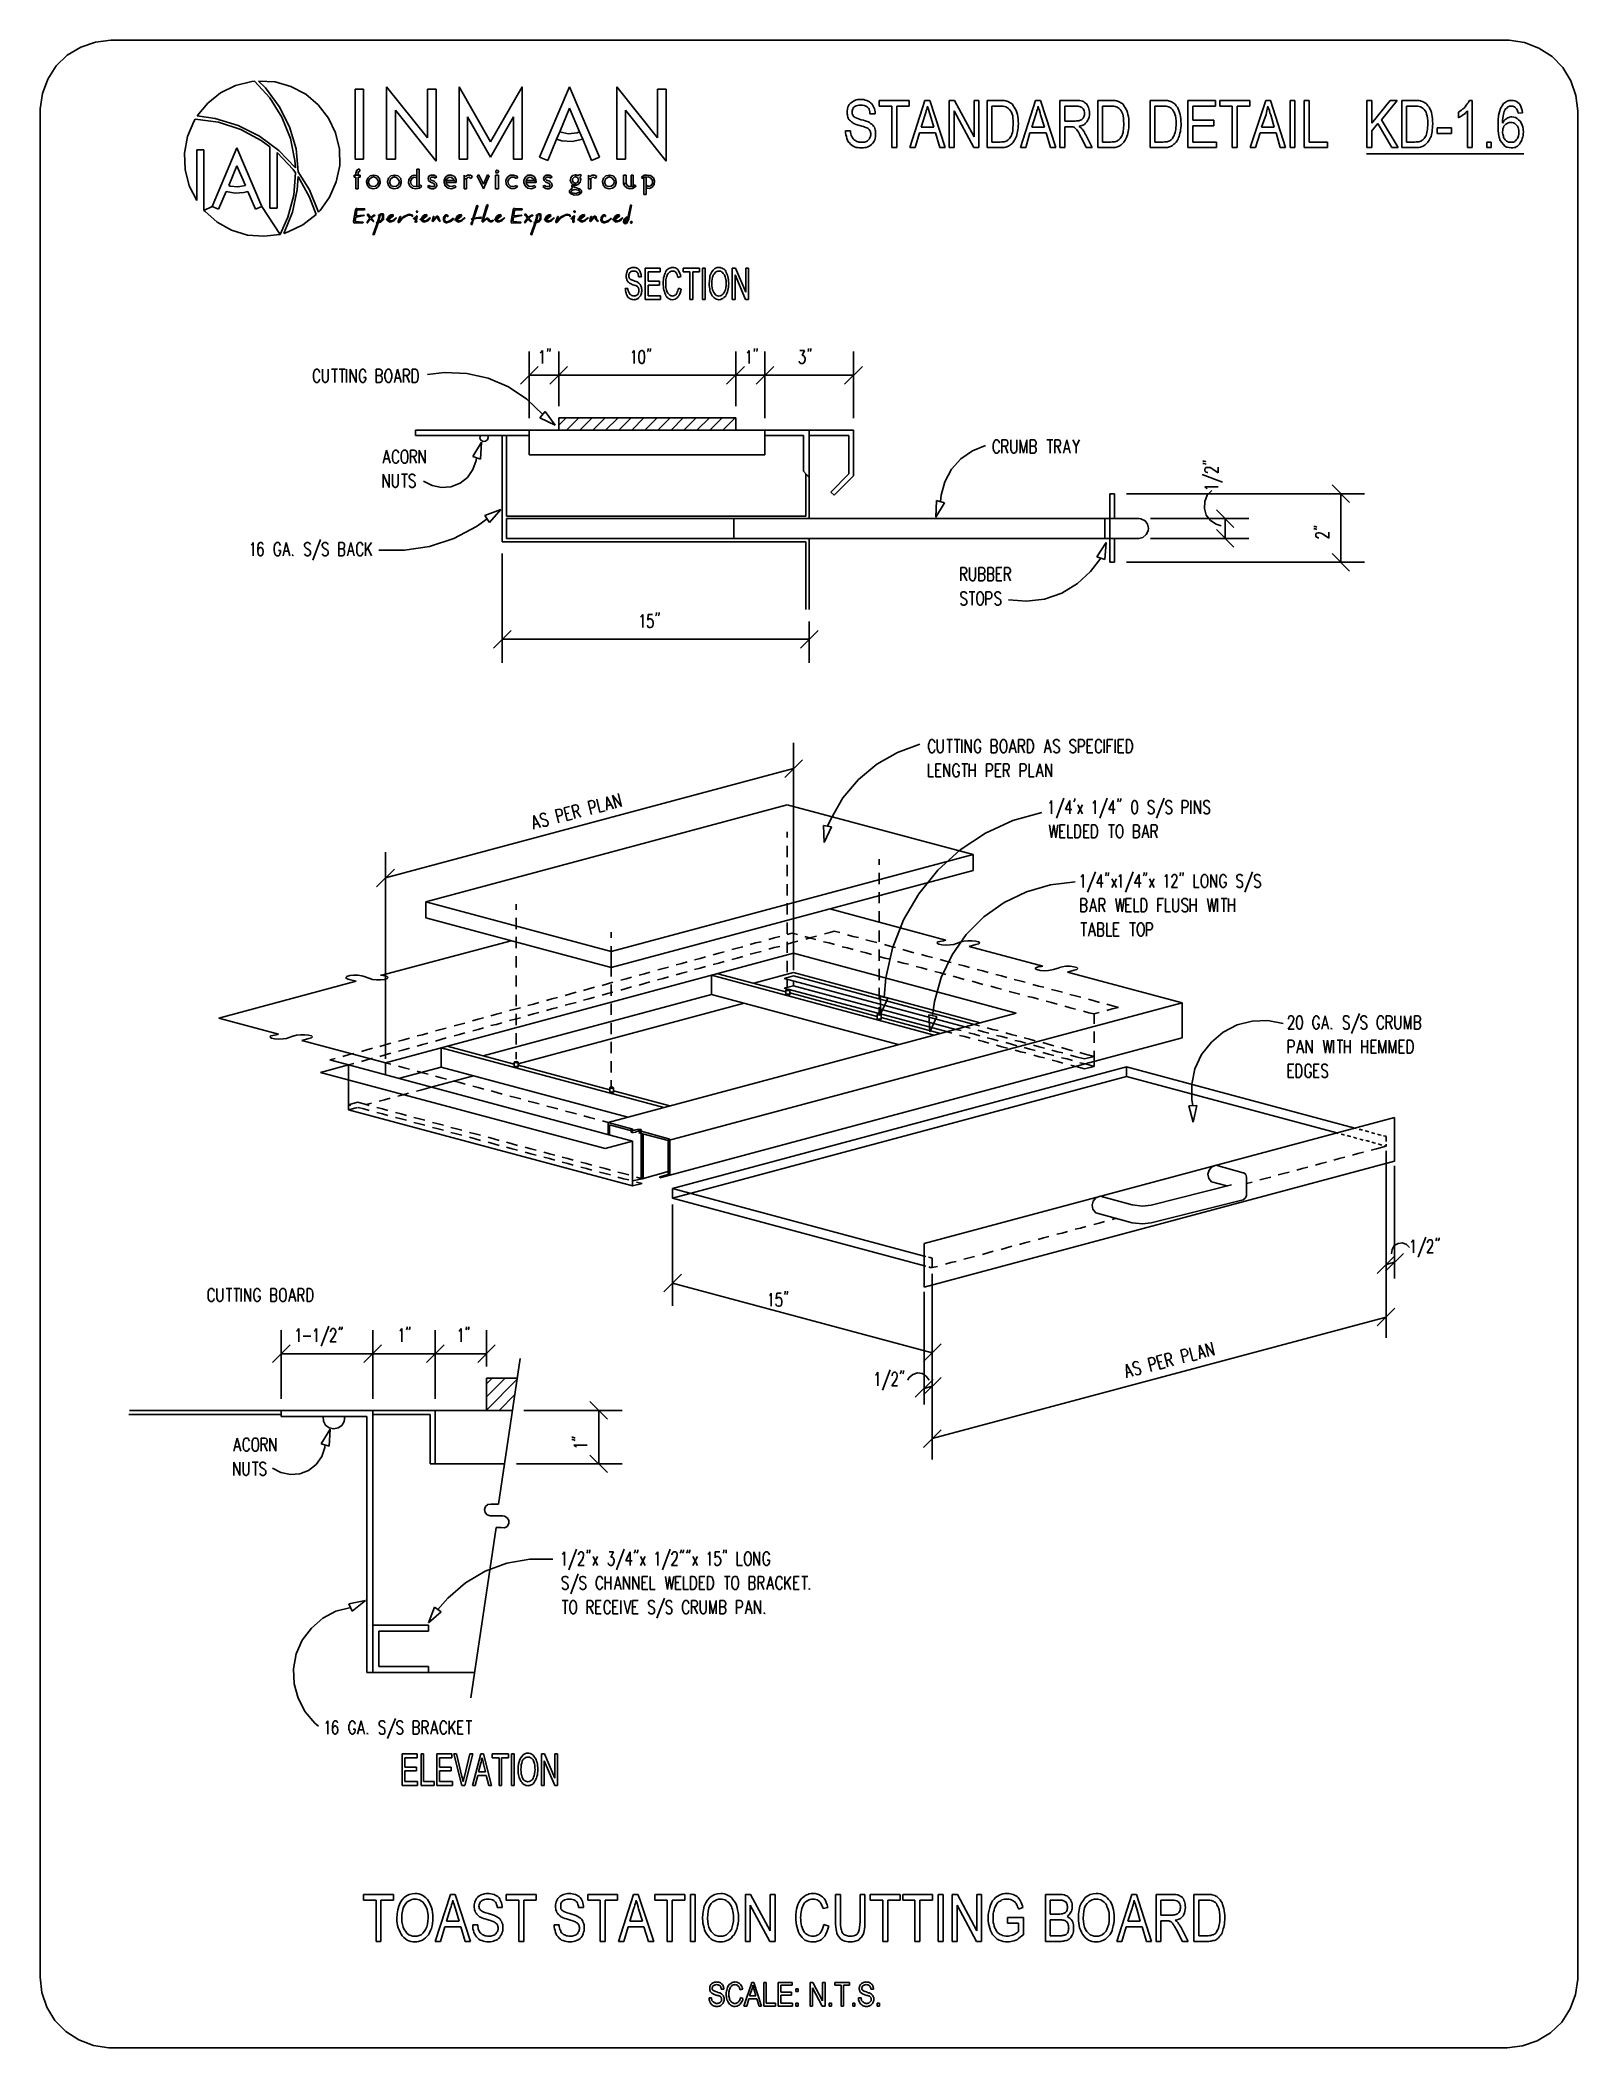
# Model space of a CAD drawing. Header units: metres. Extents: x 13 to 600, y -779 to -12.
import ezdxf

# ---------------------------------------------------------------- set-up
doc = ezdxf.new("R2010")
doc.units = ezdxf.units.M

msp = doc.modelspace()

# ---------------------------------------------------------------- linework, layer by layer
for p, q in [((28.72, -14.96), (23.56, -18.08)), ((34.36, -13.04), (28.72, -14.96)), ((40.24, -12.32), (34.36, -13.04)), ((573.28, -12.32), (40.24, -12.32)), ((574, -12.32), (573.28, -12.32)), ((579.88, -13.16), (574, -12.32)), ((585.4, -15.32), (579.88, -13.16)), ((590.44, -18.56), (585.4, -15.32)), ((19.36, -22.16), (16.12, -27.2)), ((23.56, -18.08), (19.36, -22.16)), ((594.52, -22.76), (590.44, -18.56)), ((597.64, -27.8), (594.52, -22.76)), ((16.12, -27.2), (14.08, -32.72)), ((82.12, -32.48), (87.88, -29.6)), ((87.88, -29.6), (94, -28.16)), ((94, -28.16), (95.08, -28.04)), ((95.08, -28.04), (100.96, -34.4)), ((96.64, -27.92), (103, -28.28)), ((99.28, -30.56), (96.64, -27.92)), ((104.44, -37.64), (99.28, -30.56)), ((103, -28.28), (109, -29.96)), ((109, -29.96), (114.64, -32.96)), ((161.08, -49.64), (145.48, -30.2)), ((145.48, -30.2), (145.48, -57.8)), ((173.2, -30.2), (173.2, -57.8)), ((185.2, -51.08), (173.2, -30.2)), ((197.32, -30.2), (185.2, -51.08)), ((197.32, -57.8), (197.32, -30.2)), ((215.32, -30.2), (203.92, -56.96)), ((226.84, -56.96), (215.32, -30.2)), ((248.92, -49.64), (233.44, -30.2)), ((233.44, -30.2), (233.44, -57.8)), ((599.56, -33.44), (597.64, -27.8)), ((14.08, -32.72), (13.24, -38.6)), ((73.24, -41.24), (77.2, -36.32)), ((77.2, -36.32), (82.12, -32.48)), ((100.96, -34.4), (105.52, -41.72)), ((108.4, -45.44), (104.44, -37.64)), ((114.64, -32.96), (119.44, -37.04)), ((119.44, -37.04), (123.28, -42.08)), ((136.72, -31.04), (133.48, -31.04)), ((133.48, -31.04), (133.48, -57.8)), ((136.72, -57.8), (136.72, -31.04)), ((164.44, -31.04), (161.08, -31.04)), ((161.08, -31.04), (161.08, -49.64)), ((164.44, -58.52), (164.44, -31.04)), ((211.6, -47.36), (215.32, -38.24)), ((215.32, -38.24), (219.16, -47.36)), ((252.28, -31.04), (248.92, -31.04)), ((248.92, -31.04), (248.92, -49.64)), ((252.28, -58.52), (252.28, -31.04)), ((321.52, -38.36), (321.64, -37.88)), ((321.64, -37.88), (321.88, -37.4)), ((321.88, -37.4), (322.12, -36.92)), ((322.12, -36.92), (322.48, -36.56)), ((322.48, -36.56), (322.84, -36.2)), ((322.84, -36.2), (323.32, -35.84)), ((323.32, -35.84), (323.8, -35.6)), ((323.68, -38.24), (323.44, -38.6)), ((323.92, -37.88), (323.68, -38.24)), ((323.8, -35.6), (324.28, -35.36)), ((324.28, -37.64), (323.92, -37.88)), ((324.28, -35.36), (324.76, -35.12)), ((324.76, -37.4), (324.28, -37.64)), ((324.76, -35.12), (325.24, -35)), ((325.24, -37.28), (324.76, -37.4)), ((325.24, -35), (325.84, -35)), ((325.84, -37.16), (325.24, -37.28)), ((325.84, -35), (326.44, -35)), ((326.56, -37.16), (325.84, -37.16)), ((326.44, -35), (327.04, -35)), ((327.16, -37.16), (326.56, -37.16)), ((327.04, -35), (327.64, -35)), ((327.76, -37.28), (327.16, -37.16)), ((327.64, -35), (328.24, -35.24)), ((328.24, -37.4), (327.76, -37.28)), ((328.24, -35.24), (328.84, -35.36)), ((328.72, -37.64), (328.24, -37.4)), ((329.08, -37.88), (328.72, -37.64)), ((328.84, -35.36), (329.32, -35.6)), ((329.44, -38.24), (329.08, -37.88)), ((329.32, -35.6), (329.8, -35.84)), ((329.68, -38.72), (329.44, -38.24)), ((329.8, -35.84), (330.28, -36.2)), ((330.28, -36.2), (330.64, -36.56)), ((330.64, -36.56), (331, -37.04)), ((331, -37.04), (331.24, -37.52)), ((331.24, -37.52), (331.48, -38)), ((331.48, -38), (331.72, -38.6)), ((333.52, -37.52), (333.52, -35.36)), ((333.52, -35.36), (345.04, -35.36)), ((338.32, -37.52), (333.52, -37.52)), ((338.32, -53.36), (338.32, -37.52)), ((345.04, -37.52), (340.24, -37.52)), ((340.24, -37.52), (340.24, -53.36)), ((345.04, -35.36), (345.04, -37.52)), ((345.28, -53.36), (351.04, -35.36)), ((351.04, -35.36), (352.84, -35.36)), ((351.88, -38.12), (351.76, -38.72)), ((352, -37.52), (351.88, -38.12)), ((352.12, -38), (352, -37.52)), ((352.36, -38.6), (352.12, -38)), ((352.84, -35.36), (358.72, -53.36)), ((360.28, -53.36), (360.28, -35.36)), ((360.28, -35.36), (362.32, -35.36)), ((362.32, -35.36), (369.76, -49.28)), ((369.76, -49.28), (369.76, -35.36)), ((369.76, -35.36), (371.56, -35.36)), ((371.56, -35.36), (371.56, -53.36)), ((374.8, -53.36), (374.8, -35.36)), ((374.8, -35.36), (379.72, -35.36)), ((379.72, -37.52), (376.6, -37.52)), ((376.6, -37.52), (376.6, -51.2)), ((379.72, -35.36), (380.32, -35.36)), ((380.32, -37.52), (379.72, -37.52)), ((380.32, -35.36), (380.92, -35.36)), ((380.92, -37.52), (380.32, -37.52)), ((380.92, -35.36), (381.4, -35.36)), ((381.4, -37.64), (380.92, -37.52)), ((381.4, -35.36), (381.88, -35.48)), ((381.88, -37.76), (381.4, -37.64)), ((381.88, -35.48), (382.24, -35.6)), ((382.12, -37.88), (381.88, -37.76)), ((382.6, -38.12), (382.12, -37.88)), ((382.24, -35.6), (382.72, -35.72)), ((382.96, -38.36), (382.6, -38.12)), ((382.72, -35.72), (383.2, -35.96)), ((383.2, -35.96), (383.56, -36.2)), ((383.56, -36.2), (384.04, -36.56)), ((384.04, -36.56), (384.4, -36.8)), ((384.4, -36.8), (384.76, -37.4)), ((384.76, -37.4), (385.12, -37.88)), ((385.12, -37.88), (385.48, -38.6)), ((387.52, -53.36), (393.28, -35.36)), ((393.28, -35.36), (395.08, -35.36)), ((394.12, -38.12), (394, -38.72)), ((394.24, -37.52), (394.12, -38.12)), ((394.36, -38), (394.24, -37.52)), ((394.48, -38.6), (394.36, -38)), ((395.08, -35.36), (400.96, -53.36)), ((402.52, -53.36), (402.52, -35.36)), ((402.52, -35.36), (408.76, -35.36)), ((408.88, -37.52), (404.44, -37.52)), ((404.44, -37.52), (404.44, -43.28)), ((408.76, -35.36), (409.48, -35.36)), ((409.48, -37.52), (408.88, -37.52)), ((409.48, -35.36), (410.2, -35.36)), ((409.96, -37.64), (409.48, -37.52)), ((410.44, -37.76), (409.96, -37.64)), ((410.2, -35.36), (410.68, -35.48)), ((410.92, -38), (410.44, -37.76)), ((410.68, -35.48), (411.28, -35.6)), ((411.16, -38.24), (410.92, -38)), ((411.4, -38.6), (411.16, -38.24)), ((411.28, -35.6), (411.64, -35.84)), ((411.64, -35.84), (412, -36.08)), ((412, -36.08), (412.36, -36.32)), ((412.36, -36.32), (412.72, -36.68)), ((412.72, -36.68), (412.96, -37.04)), ((412.96, -37.04), (413.2, -37.52)), ((413.2, -37.52), (413.44, -38)), ((413.44, -38), (413.56, -38.6)), ((417.04, -53.36), (417.04, -35.36)), ((417.04, -35.36), (421.96, -35.36)), ((421.96, -37.52), (418.84, -37.52)), ((418.84, -37.52), (418.84, -51.2)), ((421.96, -35.36), (422.56, -35.36)), ((422.56, -37.52), (421.96, -37.52)), ((422.56, -35.36), (423.16, -35.36)), ((423.16, -37.52), (422.56, -37.52)), ((423.16, -35.36), (423.64, -35.36)), ((423.64, -37.64), (423.16, -37.52)), ((423.64, -35.36), (424.12, -35.48)), ((424, -37.76), (423.64, -37.64)), ((424.36, -37.88), (424, -37.76)), ((424.12, -35.48), (424.48, -35.6)), ((424.84, -38.12), (424.36, -37.88)), ((424.48, -35.6), (424.96, -35.72)), ((425.2, -38.36), (424.84, -38.12)), ((424.96, -35.72), (425.44, -35.96)), ((425.44, -35.96), (425.8, -36.2)), ((425.8, -36.2), (426.28, -36.56)), ((426.28, -36.56), (426.64, -36.8)), ((426.64, -36.8), (427, -37.4)), ((427, -37.4), (427.36, -37.88)), ((427.36, -37.88), (427.72, -38.6)), ((436.96, -53.36), (436.96, -35.36)), ((436.96, -35.36), (441.88, -35.36)), ((441.88, -37.52), (438.76, -37.52)), ((438.76, -37.52), (438.76, -51.2)), ((441.88, -35.36), (442.48, -35.36)), ((442.48, -37.52), (441.88, -37.52)), ((442.48, -35.36), (443.08, -35.36)), ((443.08, -37.52), (442.48, -37.52)), ((443.08, -35.36), (443.56, -35.36)), ((443.56, -37.64), (443.08, -37.52)), ((443.56, -35.36), (444.04, -35.48)), ((444.04, -37.76), (443.56, -37.64)), ((444.04, -35.48), (444.4, -35.6)), ((444.4, -37.88), (444.04, -37.76)), ((444.4, -35.6), (444.88, -35.72)), ((444.76, -38.12), (444.4, -37.88)), ((445.12, -38.36), (444.76, -38.12)), ((444.88, -35.72), (445.36, -35.96)), ((445.36, -35.96), (445.84, -36.2)), ((445.84, -36.2), (446.2, -36.56)), ((446.2, -36.56), (446.56, -36.8)), ((446.56, -36.8), (446.92, -37.4)), ((446.92, -37.4), (447.4, -37.88)), ((447.4, -37.88), (447.64, -38.6)), ((451.36, -53.36), (451.36, -35.36)), ((451.36, -35.36), (461.92, -35.36)), ((461.92, -37.52), (453.28, -37.52)), ((453.28, -37.52), (453.28, -42.92)), ((461.92, -35.36), (461.92, -37.52)), ((463.6, -37.52), (463.6, -35.36)), ((463.6, -35.36), (475, -35.36)), ((468.28, -37.52), (463.6, -37.52)), ((468.28, -53.36), (468.28, -37.52)), ((475, -37.52), (470.2, -37.52)), ((470.2, -37.52), (470.2, -53.36)), ((475, -35.36), (475, -37.52)), ((475.24, -53.36), (481.12, -35.36)), ((481.12, -35.36), (482.92, -35.36)), ((481.84, -38.12), (481.72, -38.72)), ((481.96, -37.52), (481.84, -38.12)), ((482.08, -38), (481.96, -37.52)), ((482.32, -38.6), (482.08, -38)), ((482.92, -35.36), (488.68, -53.36)), ((490.48, -53.36), (490.48, -35.36)), ((490.48, -35.36), (492.28, -35.36)), ((492.28, -35.36), (492.28, -53.36)), ((495.76, -53.36), (495.76, -35.36)), ((495.76, -35.36), (497.68, -35.36)), ((497.68, -35.36), (497.68, -51.2)), ((519.76, -53.36), (519.76, -35.36)), ((519.76, -35.36), (521.68, -35.36)), ((521.68, -35.36), (521.68, -44)), ((521.68, -44), (528.64, -35.36)), ((531.28, -35.36), (525.28, -42.68)), ((528.64, -35.36), (531.28, -35.36)), ((533.08, -53.36), (533.08, -35.36)), ((533.08, -35.36), (538, -35.36)), ((538, -37.52), (534.88, -37.52)), ((534.88, -37.52), (534.88, -51.2)), ((538, -35.36), (538.6, -35.36)), ((538.6, -37.52), (538, -37.52)), ((538.6, -35.36), (539.2, -35.36)), ((539.2, -37.52), (538.6, -37.52)), ((539.2, -35.36), (539.68, -35.36)), ((539.68, -37.64), (539.2, -37.52)), ((539.68, -35.36), (540.16, -35.48)), ((540.16, -37.76), (539.68, -37.64)), ((540.16, -35.48), (540.52, -35.6)), ((540.52, -37.88), (540.16, -37.76)), ((540.52, -35.6), (541, -35.72)), ((540.88, -38.12), (540.52, -37.88)), ((541.24, -38.36), (540.88, -38.12)), ((541, -35.72), (541.48, -35.96)), ((541.48, -35.96), (541.84, -36.2)), ((541.84, -36.2), (542.32, -36.56)), ((542.32, -36.56), (542.68, -36.8)), ((542.68, -36.8), (543.04, -37.4)), ((543.04, -37.4), (543.52, -37.88)), ((543.52, -37.88), (543.76, -38.6)), ((556.36, -38.6), (556.84, -38.24)), ((556.84, -38.24), (557.32, -37.76)), ((557.32, -37.76), (557.68, -37.16)), ((557.68, -37.16), (558.04, -36.68)), ((558.04, -36.68), (558.4, -36.2)), ((558.4, -36.2), (558.64, -35.72)), ((558.64, -35.72), (558.88, -35.36)), ((558.88, -35.36), (559.96, -35.36)), ((559.96, -35.36), (559.96, -53.36)), ((570.76, -38.36), (571.36, -37.4)), ((571.36, -37.4), (571.96, -36.56)), ((571.96, -36.56), (572.56, -36.08)), ((572.56, -36.08), (573.28, -35.6)), ((573.28, -38), (573.04, -38.36)), ((573.28, -35.6), (574.12, -35.36)), ((573.64, -37.76), (573.28, -38)), ((573.88, -37.64), (573.64, -37.76)), ((574.24, -37.52), (573.88, -37.64)), ((574.12, -35.36), (575.08, -35.36)), ((574.6, -37.52), (574.24, -37.52)), ((574.96, -37.52), (574.6, -37.52)), ((575.32, -37.52), (574.96, -37.52)), ((575.08, -35.36), (575.68, -35.36)), ((575.68, -37.64), (575.32, -37.52)), ((575.68, -35.36), (576.28, -35.48)), ((576.16, -37.76), (575.68, -37.64)), ((576.4, -38), (576.16, -37.76)), ((576.28, -35.48), (576.88, -35.72)), ((576.76, -38.36), (576.4, -38)), ((576.88, -35.72), (577.36, -36.08)), ((577.36, -36.08), (577.84, -36.56)), ((577.84, -36.56), (578.2, -37.04)), ((578.2, -37.04), (578.56, -37.64)), ((578.56, -37.64), (578.8, -38.36)), ((600.28, -39.32), (599.56, -33.44)), ((13.24, -38.6), (13.24, -39.32)), ((13.24, -39.32), (13.24, -751.76)), ((69.52, -49.16), (71.92, -43.4)), ((71.92, -43.4), (72.4, -42.44)), ((72.4, -42.44), (81.28, -43.64)), ((80.08, -42.2), (73.24, -41.24)), ((88.84, -44.84), (80.08, -42.2)), ((81.28, -43.64), (89.8, -46.4)), ((97, -48.92), (88.84, -44.84)), ((105.52, -41.72), (108.76, -49.88)), ((110.92, -53.84), (108.4, -45.44)), ((123.28, -42.08), (126.04, -47.72)), ((148.84, -57.8), (148.84, -39.08)), ((148.84, -39.08), (164.44, -58.52)), ((176.44, -57.8), (176.44, -41.6)), ((176.44, -41.6), (185.2, -56.96)), ((185.2, -56.96), (193.96, -41.6)), ((193.96, -41.6), (193.96, -57.8)), ((236.68, -39.08), (252.28, -58.52)), ((236.68, -57.8), (236.68, -39.08)), ((321.28, -39.32), (321.4, -38.84)), ((321.28, -39.92), (321.28, -39.32)), ((321.28, -40.4), (321.28, -39.92)), ((321.4, -40.88), (321.28, -40.4)), ((321.4, -38.84), (321.52, -38.36)), ((321.4, -41.24), (321.4, -40.88)), ((321.64, -41.72), (321.4, -41.24)), ((321.76, -42.08), (321.64, -41.72)), ((322, -42.56), (321.76, -42.08)), ((322.24, -42.92), (322, -42.56)), ((322.6, -43.16), (322.24, -42.92)), ((322.96, -43.52), (322.6, -43.16)), ((323.32, -43.76), (322.96, -43.52)), ((323.32, -38.96), (323.2, -39.32)), ((323.2, -39.32), (323.2, -39.8)), ((323.2, -39.8), (323.2, -40.16)), ((323.2, -40.16), (323.2, -40.52)), ((323.2, -40.52), (323.32, -40.76)), ((323.44, -38.6), (323.32, -38.96)), ((323.32, -40.76), (323.56, -41.12)), ((323.68, -44), (323.32, -43.76)), ((323.56, -41.12), (323.68, -41.36)), ((323.68, -41.36), (324.04, -41.6)), ((324.16, -44.24), (323.68, -44)), ((324.04, -41.6), (324.4, -41.84)), ((324.76, -44.48), (324.16, -44.24)), ((324.4, -41.84), (325, -42.08)), ((325.48, -44.72), (324.76, -44.48)), ((325, -42.08), (325.72, -42.32)), ((326.2, -44.96), (325.48, -44.72)), ((325.72, -42.32), (326.68, -42.68)), ((326.92, -45.2), (326.2, -44.96)), ((326.68, -42.68), (327.52, -42.92)), ((327.52, -45.32), (326.92, -45.2)), ((327.52, -42.92), (328.24, -43.16)), ((328.12, -45.56), (327.52, -45.32)), ((328.48, -45.68), (328.12, -45.56)), ((328.24, -43.16), (328.96, -43.4)), ((328.84, -45.8), (328.48, -45.68)), ((329.2, -45.92), (328.84, -45.8)), ((328.96, -43.4), (329.44, -43.52)), ((329.44, -46.16), (329.2, -45.92)), ((329.44, -43.52), (329.8, -43.76)), ((329.8, -39.2), (329.68, -38.72)), ((330.04, -39.68), (329.8, -39.2)), ((329.8, -43.76), (330.28, -44.12)), ((330.04, -40.4), (330.04, -39.68)), ((331.96, -40.4), (330.04, -40.4)), ((330.28, -44.12), (330.76, -44.36)), ((330.76, -44.36), (331.12, -44.72)), ((331.12, -44.72), (331.36, -45.2)), ((331.36, -45.2), (331.72, -45.56)), ((331.72, -38.6), (331.84, -39.08)), ((331.72, -45.56), (331.84, -46.04)), ((331.84, -39.08), (331.96, -39.68)), ((331.96, -39.68), (331.96, -40.4)), ((351.16, -40.64), (349.6, -45.56)), ((349.6, -45.56), (354.4, -45.56)), ((351.4, -39.92), (351.16, -40.64)), ((351.52, -39.32), (351.4, -39.92)), ((351.76, -38.72), (351.52, -39.32)), ((352.48, -39.2), (352.36, -38.6)), ((352.72, -40.04), (352.48, -39.2)), ((352.96, -40.88), (352.72, -40.04)), ((354.4, -45.56), (352.96, -40.88)), ((369.64, -53.36), (362.2, -39.32)), ((362.2, -39.32), (362.2, -53.36)), ((383.32, -38.84), (382.96, -38.36)), ((383.68, -39.32), (383.32, -38.84)), ((384.04, -39.8), (383.68, -39.32)), ((384.28, -40.52), (384.04, -39.8)), ((384.52, -41.24), (384.28, -40.52)), ((384.64, -42.08), (384.52, -41.24)), ((384.76, -43.16), (384.64, -42.08)), ((384.64, -45.68), (384.76, -44.96)), ((384.64, -46.4), (384.64, -45.68)), ((384.76, -44.12), (384.76, -43.16)), ((384.76, -44.96), (384.76, -44.12)), ((385.48, -38.6), (385.84, -39.2)), ((385.84, -39.2), (386.08, -39.92)), ((386.08, -39.92), (386.32, -40.76)), ((386.32, -40.76), (386.44, -41.48)), ((386.44, -41.48), (386.56, -42.32)), ((386.56, -45.8), (386.44, -46.52)), ((386.56, -42.32), (386.56, -43.28)), ((386.56, -43.28), (386.68, -44.24)), ((386.68, -44.24), (386.56, -44.96)), ((386.56, -44.96), (386.56, -45.8)), ((393.4, -40.64), (391.84, -45.56)), ((391.84, -45.56), (396.64, -45.56)), ((393.64, -39.92), (393.4, -40.64)), ((393.76, -39.32), (393.64, -39.92)), ((394, -38.72), (393.76, -39.32)), ((394.72, -39.2), (394.48, -38.6)), ((394.96, -40.04), (394.72, -39.2)), ((395.2, -40.88), (394.96, -40.04)), ((396.64, -45.56), (395.2, -40.88)), ((404.44, -43.28), (408.4, -43.28)), ((406.6, -45.44), (404.44, -45.44)), ((404.44, -45.44), (404.44, -53.36)), ((406.84, -45.44), (406.6, -45.44)), ((407.08, -45.44), (406.84, -45.44)), ((407.32, -45.44), (407.08, -45.44)), ((407.44, -45.44), (407.32, -45.44)), ((407.56, -45.44), (407.44, -45.44)), ((407.8, -45.56), (407.56, -45.44)), ((407.92, -45.56), (407.8, -45.56)), ((408.16, -45.68), (407.92, -45.56)), ((408.28, -45.8), (408.16, -45.68)), ((408.4, -45.92), (408.28, -45.8)), ((408.4, -43.28), (408.88, -43.16)), ((408.64, -46.16), (408.4, -45.92)), ((408.88, -43.16), (409.36, -43.16)), ((409.36, -43.16), (409.72, -43.16)), ((409.72, -43.16), (410.08, -43.04)), ((410.56, -45.08), (409.84, -45.2)), ((409.84, -45.2), (410.08, -45.44)), ((410.08, -43.04), (410.44, -42.92)), ((410.08, -45.44), (410.32, -45.56)), ((410.32, -45.56), (410.56, -45.8)), ((410.44, -42.92), (410.68, -42.8)), ((411.28, -44.72), (410.56, -45.08)), ((410.56, -45.8), (410.8, -45.92)), ((410.68, -42.8), (410.92, -42.56)), ((410.8, -45.92), (410.92, -46.16)), ((410.92, -42.56), (411.16, -42.32)), ((411.16, -42.32), (411.4, -42.08)), ((411.88, -44.48), (411.28, -44.72)), ((411.64, -38.96), (411.4, -38.6)), ((411.4, -42.08), (411.52, -41.84)), ((411.52, -41.84), (411.64, -41.6)), ((411.76, -39.32), (411.64, -38.96)), ((411.64, -41.6), (411.76, -41.24)), ((411.88, -39.8), (411.76, -39.32)), ((411.76, -41.24), (411.88, -41)), ((411.88, -40.28), (411.88, -39.8)), ((411.88, -40.64), (411.88, -40.28)), ((411.88, -41), (411.88, -40.64)), ((412.36, -44), (411.88, -44.48)), ((412.84, -43.52), (412.36, -44)), ((413.2, -42.92), (412.84, -43.52)), ((413.44, -42.32), (413.2, -42.92)), ((413.68, -41.72), (413.44, -42.32)), ((413.56, -38.6), (413.68, -39.08)), ((413.68, -39.08), (413.8, -39.68)), ((413.8, -41), (413.68, -41.72)), ((413.8, -39.68), (413.8, -40.28)), ((413.8, -40.28), (413.8, -41)), ((425.56, -38.84), (425.2, -38.36)), ((425.92, -39.32), (425.56, -38.84)), ((426.16, -39.8), (425.92, -39.32)), ((426.52, -40.52), (426.16, -39.8)), ((426.64, -41.24), (426.52, -40.52)), ((426.88, -42.08), (426.64, -41.24)), ((426.88, -43.16), (426.88, -42.08)), ((427, -44.12), (426.88, -43.16)), ((426.88, -45.68), (427, -44.96)), ((426.88, -46.4), (426.88, -45.68)), ((427, -44.96), (427, -44.12)), ((427.72, -38.6), (428.08, -39.2)), ((428.08, -39.2), (428.32, -39.92)), ((428.32, -39.92), (428.44, -40.76)), ((428.44, -40.76), (428.68, -41.48)), ((428.68, -41.48), (428.8, -42.32)), ((428.8, -45.8), (428.68, -46.52)), ((428.8, -42.32), (428.8, -43.28)), ((428.8, -43.28), (428.8, -44.24)), ((428.8, -44.24), (428.8, -44.96)), ((428.8, -44.96), (428.8, -45.8)), ((445.48, -38.84), (445.12, -38.36)), ((445.84, -39.32), (445.48, -38.84)), ((446.2, -39.8), (445.84, -39.32)), ((446.44, -40.52), (446.2, -39.8)), ((446.68, -41.24), (446.44, -40.52)), ((446.8, -42.08), (446.68, -41.24)), ((446.92, -43.16), (446.8, -42.08)), ((446.8, -45.68), (446.92, -44.96)), ((446.8, -46.4), (446.8, -45.68)), ((446.92, -44.12), (446.92, -43.16)), ((446.92, -44.96), (446.92, -44.12)), ((447.64, -38.6), (448, -39.2)), ((448, -39.2), (448.24, -39.92)), ((448.24, -39.92), (448.48, -40.76)), ((448.48, -40.76), (448.6, -41.48)), ((448.6, -41.48), (448.72, -42.32)), ((448.72, -45.8), (448.6, -46.52)), ((448.72, -42.32), (448.72, -43.28)), ((448.72, -43.28), (448.84, -44.24)), ((448.84, -44.96), (448.72, -45.8)), ((448.84, -44.24), (448.84, -44.96)), ((453.28, -42.92), (461.32, -42.92)), ((461.32, -45.08), (453.28, -45.08)), ((453.28, -45.08), (453.28, -51.2)), ((461.32, -42.92), (461.32, -45.08)), ((481.24, -40.64), (479.56, -45.56)), ((479.56, -45.56), (484.36, -45.56)), ((481.36, -39.92), (481.24, -40.64)), ((481.6, -39.32), (481.36, -39.92)), ((481.72, -38.72), (481.6, -39.32)), ((482.56, -39.2), (482.32, -38.6)), ((482.68, -40.04), (482.56, -39.2)), ((483.04, -40.88), (482.68, -40.04)), ((484.36, -45.56), (483.04, -40.88)), ((523.96, -44.12), (521.68, -47)), ((529.24, -53.36), (523.96, -44.12)), ((525.28, -42.68), (531.64, -53.36)), ((541.6, -38.84), (541.24, -38.36)), ((541.96, -39.32), (541.6, -38.84)), ((542.32, -39.8), (541.96, -39.32)), ((542.56, -40.52), (542.32, -39.8)), ((542.8, -41.24), (542.56, -40.52)), ((542.92, -42.08), (542.8, -41.24)), ((543.04, -43.16), (542.92, -42.08)), ((542.92, -45.68), (543.04, -44.96)), ((542.92, -46.4), (542.92, -45.68)), ((543.04, -44.12), (543.04, -43.16)), ((543.04, -44.96), (543.04, -44.12)), ((543.76, -38.6), (544.12, -39.2)), ((544.12, -39.2), (544.36, -39.92)), ((544.36, -39.92), (544.6, -40.76)), ((544.6, -40.76), (544.72, -41.48)), ((544.72, -41.48), (544.84, -42.32)), ((544.84, -45.8), (544.72, -46.52)), ((544.84, -42.32), (544.84, -43.28)), ((544.84, -43.28), (544.96, -44.24)), ((544.96, -44.24), (544.84, -44.96)), ((544.84, -44.96), (544.84, -45.8)), ((546.52, -47.96), (546.52, -45.8)), ((546.52, -45.8), (552.04, -45.8)), ((552.04, -45.8), (552.04, -47.96)), ((554.68, -39.8), (555.28, -39.44)), ((554.68, -41.96), (554.68, -39.8)), ((555.04, -41.72), (554.68, -41.96)), ((555.4, -41.6), (555.04, -41.72)), ((555.28, -39.44), (555.88, -39.08)), ((555.76, -41.36), (555.4, -41.6)), ((556.12, -41.12), (555.76, -41.36)), ((555.88, -39.08), (556.36, -38.6)), ((556.6, -40.76), (556.12, -41.12)), ((556.96, -40.52), (556.6, -40.76)), ((557.32, -40.16), (556.96, -40.52)), ((557.68, -39.92), (557.32, -40.16)), ((557.92, -39.56), (557.68, -39.92)), ((558.16, -39.32), (557.92, -39.56)), ((558.16, -53.36), (558.16, -39.32)), ((569.8, -42.92), (570.04, -41.12)), ((569.8, -44.84), (569.8, -42.92)), ((569.8, -46.64), (569.8, -44.84)), ((570.04, -41.12), (570.4, -39.68)), ((570.4, -39.68), (570.76, -38.36)), ((571.6, -42.08), (571.48, -43.04)), ((571.48, -43.04), (571.48, -44)), ((571.48, -44), (571.84, -43.52)), ((571.72, -41.24), (571.6, -42.08)), ((571.84, -45.68), (571.6, -46.16)), ((571.84, -40.64), (571.72, -41.24)), ((572.08, -40.04), (571.84, -40.64)), ((571.84, -43.52), (572.08, -43.16)), ((572.08, -45.2), (571.84, -45.68)), ((572.2, -39.56), (572.08, -40.04)), ((572.08, -43.16), (572.44, -42.8)), ((572.44, -44.72), (572.08, -45.2)), ((572.44, -39.08), (572.2, -39.56)), ((572.68, -38.6), (572.44, -39.08)), ((572.44, -42.8), (572.8, -42.44)), ((572.8, -44.36), (572.44, -44.72)), ((573.04, -38.36), (572.68, -38.6)), ((572.8, -42.44), (573.16, -42.2)), ((573.28, -44.12), (572.8, -44.36)), ((573.16, -42.2), (573.52, -41.96)), ((573.64, -43.88), (573.28, -44.12)), ((573.52, -41.96), (573.88, -41.84)), ((574.12, -43.76), (573.64, -43.88)), ((573.88, -41.84), (574.24, -41.72)), ((574.6, -43.76), (574.12, -43.76)), ((574.24, -41.72), (574.72, -41.6)), ((575.2, -43.76), (574.6, -43.76)), ((574.72, -41.6), (575.08, -41.6)), ((575.08, -41.6), (575.8, -41.72)), ((575.68, -43.88), (575.2, -43.76)), ((576.16, -44.12), (575.68, -43.88)), ((575.8, -41.72), (576.52, -41.84)), ((576.52, -44.36), (576.16, -44.12)), ((576.52, -41.84), (577.12, -42.2)), ((576.88, -44.72), (576.52, -44.36)), ((576.88, -38.6), (576.76, -38.36)), ((577.12, -38.96), (576.88, -38.6)), ((577.24, -45.2), (576.88, -44.72)), ((577.24, -39.32), (577.12, -38.96)), ((577.12, -42.2), (577.6, -42.68)), ((577.36, -39.68), (577.24, -39.32)), ((577.48, -45.68), (577.24, -45.2)), ((577.48, -40.16), (577.36, -39.68)), ((579.16, -40.04), (577.48, -40.16)), ((577.6, -46.16), (577.48, -45.68)), ((577.6, -42.68), (578.2, -43.28)), ((578.2, -43.28), (578.68, -43.88)), ((578.68, -43.88), (579.04, -44.72)), ((578.8, -38.36), (579.04, -39.2)), ((579.04, -39.2), (579.16, -40.04)), ((579.04, -44.72), (579.28, -45.44)), ((579.28, -45.44), (579.4, -46.4)), ((600.28, -751.76), (600.28, -39.32)), ((68.32, -55.4), (69.52, -49.16)), ((88.36, -53.48), (78.88, -75.8)), ((97.84, -75.8), (88.36, -53.48)), ((89.8, -46.4), (97.6, -50.6)), ((104.32, -54.44), (97, -48.92)), ((97.6, -50.6), (100.96, -53)), ((100.96, -53), (100.96, -76.4)), ((108.76, -49.88), (110.44, -58.28)), ((126.04, -47.72), (127.48, -53.96)), ((207.04, -58.28), (210.4, -50.12)), ((210.4, -50.12), (211.6, -47.36)), ((210.4, -50.12), (211.6, -47.36)), ((212.44, -50.72), (210.4, -50.12)), ((211.6, -47.36), (214.84, -48.08)), ((216.4, -50.96), (212.44, -50.72)), ((214.84, -48.08), (218.2, -47.72)), ((220.36, -50.12), (216.4, -50.96)), ((218.2, -47.72), (219.16, -47.36)), ((219.16, -47.36), (220.36, -50.12)), ((219.16, -47.36), (220.36, -50.12)), ((220.36, -50.12), (223.72, -58.28)), ((320.68, -47), (322.6, -47)), ((320.68, -47.72), (320.68, -47)), ((320.8, -48.44), (320.68, -47.72)), ((321.04, -49.16), (320.8, -48.44)), ((321.16, -49.88), (321.04, -49.16)), ((321.52, -50.48), (321.16, -49.88)), ((321.76, -51.08), (321.52, -50.48)), ((322.24, -51.56), (321.76, -51.08)), ((322.6, -52.04), (322.24, -51.56)), ((322.6, -47), (322.6, -47.6)), ((322.6, -47.6), (322.72, -48.08)), ((323.08, -52.4), (322.6, -52.04)), ((322.72, -48.08), (322.84, -48.56)), ((322.84, -48.56), (322.96, -48.92)), ((322.96, -48.92), (323.2, -49.28)), ((323.56, -52.76), (323.08, -52.4)), ((323.2, -49.28), (323.32, -49.64)), ((323.32, -49.64), (323.56, -50)), ((323.56, -50), (323.92, -50.24)), ((324.16, -53), (323.56, -52.76)), ((323.92, -50.24), (324.28, -50.48)), ((324.76, -53.24), (324.16, -53)), ((324.28, -50.48), (324.64, -50.72)), ((324.64, -50.72), (325, -50.96)), ((325.36, -53.36), (324.76, -53.24)), ((325, -50.96), (325.48, -51.08)), ((326.08, -53.48), (325.36, -53.36)), ((325.48, -51.08), (325.84, -51.2)), ((325.84, -51.2), (326.32, -51.32)), ((326.92, -53.48), (326.08, -53.48)), ((326.32, -51.32), (326.8, -51.32)), ((326.8, -51.32), (327.28, -51.32)), ((327.52, -53.48), (326.92, -53.48)), ((327.28, -51.32), (327.64, -51.32)), ((328.12, -53.36), (327.52, -53.48)), ((327.64, -51.32), (328, -51.2)), ((328, -51.2), (328.36, -51.08)), ((328.6, -53.24), (328.12, -53.36)), ((328.36, -51.08), (328.72, -50.96)), ((329.2, -53), (328.6, -53.24)), ((328.72, -50.96), (329.08, -50.72)), ((329.08, -50.72), (329.32, -50.48)), ((329.68, -52.76), (329.2, -53)), ((329.32, -50.48), (329.56, -50.24)), ((329.68, -46.4), (329.44, -46.16)), ((329.56, -50.24), (329.8, -50)), ((329.92, -46.64), (329.68, -46.4)), ((330.16, -52.52), (329.68, -52.76)), ((329.8, -50), (329.92, -49.76)), ((330.04, -46.76), (329.92, -46.64)), ((329.92, -49.76), (330.16, -49.4)), ((330.16, -47.12), (330.04, -46.76)), ((330.28, -47.36), (330.16, -47.12)), ((330.16, -49.4), (330.28, -49.16)), ((330.64, -52.16), (330.16, -52.52)), ((330.28, -47.6), (330.28, -47.36)), ((330.4, -47.96), (330.28, -47.6)), ((330.28, -48.8), (330.4, -48.56)), ((330.28, -49.16), (330.28, -48.8)), ((330.4, -48.2), (330.4, -47.96)), ((330.4, -48.56), (330.4, -48.2)), ((331, -51.8), (330.64, -52.16)), ((331.36, -51.32), (331, -51.8)), ((331.6, -50.84), (331.36, -51.32)), ((331.84, -50.36), (331.6, -50.84)), ((331.84, -46.04), (332.08, -46.52)), ((331.96, -49.76), (331.84, -50.36)), ((332.2, -49.28), (331.96, -49.76)), ((332.08, -46.52), (332.2, -47)), ((332.2, -47), (332.2, -47.6)), ((332.2, -47.6), (332.2, -48.08)), ((332.2, -48.08), (332.2, -48.68)), ((332.2, -48.68), (332.2, -49.28)), ((340.24, -53.36), (338.32, -53.36)), ((347.32, -53.36), (345.28, -53.36)), ((349, -47.72), (347.32, -53.36)), ((355, -47.72), (349, -47.72)), ((356.68, -53.36), (355, -47.72)), ((358.72, -53.36), (356.68, -53.36)), ((362.2, -53.36), (360.28, -53.36)), ((371.56, -53.36), (369.64, -53.36)), ((379.96, -53.36), (374.8, -53.36)), ((376.6, -51.2), (379.72, -51.2)), ((379.72, -51.2), (380.32, -51.08)), ((380.44, -53.24), (379.96, -53.36)), ((380.32, -51.08), (380.8, -51.08)), ((380.92, -53.24), (380.44, -53.24)), ((380.8, -51.08), (381.28, -51.08)), ((381.4, -53.24), (380.92, -53.24)), ((381.28, -51.08), (381.64, -50.96)), ((381.88, -53.12), (381.4, -53.24)), ((381.64, -50.96), (382, -50.84)), ((382.24, -53), (381.88, -53.12)), ((382, -50.84), (382.36, -50.72)), ((382.6, -52.88), (382.24, -53)), ((382.36, -50.72), (382.6, -50.48)), ((382.6, -50.48), (382.84, -50.36)), ((382.96, -52.76), (382.6, -52.88)), ((382.84, -50.36), (383.08, -50.12)), ((383.32, -52.52), (382.96, -52.76)), ((383.08, -50.12), (383.32, -49.88)), ((383.32, -49.88), (383.56, -49.52)), ((383.68, -52.28), (383.32, -52.52)), ((383.56, -49.52), (383.8, -49.16)), ((383.92, -52.04), (383.68, -52.28)), ((383.8, -49.16), (384.04, -48.68)), ((384.28, -51.8), (383.92, -52.04)), ((384.04, -48.68), (384.16, -48.2)), ((384.16, -48.2), (384.4, -47.6)), ((384.52, -51.56), (384.28, -51.8)), ((384.4, -47.6), (384.52, -47)), ((384.52, -47), (384.64, -46.4)), ((384.76, -51.2), (384.52, -51.56)), ((385, -50.84), (384.76, -51.2)), ((385.24, -50.48), (385, -50.84)), ((385.48, -50), (385.24, -50.48)), ((385.72, -49.52), (385.48, -50)), ((385.96, -49.04), (385.72, -49.52)), ((386.08, -48.44), (385.96, -49.04)), ((386.2, -47.84), (386.08, -48.44)), ((386.32, -47.24), (386.2, -47.84)), ((386.44, -46.52), (386.32, -47.24)), ((389.56, -53.36), (387.52, -53.36)), ((391.12, -47.72), (389.56, -53.36)), ((397.24, -47.72), (391.12, -47.72)), ((398.92, -53.36), (397.24, -47.72)), ((400.96, -53.36), (398.92, -53.36)), ((404.44, -53.36), (402.52, -53.36)), ((408.76, -46.28), (408.64, -46.16)), ((409, -46.52), (408.76, -46.28)), ((409.24, -46.88), (409, -46.52)), ((409.36, -47.12), (409.24, -46.88)), ((409.6, -47.48), (409.36, -47.12)), ((409.84, -47.96), (409.6, -47.48)), ((410.2, -48.44), (409.84, -47.96)), ((410.44, -49.04), (410.2, -48.44)), ((410.8, -49.64), (410.44, -49.04)), ((412.6, -53.36), (410.8, -49.64)), ((410.92, -46.16), (411.28, -46.52)), ((411.28, -46.52), (411.52, -47)), ((411.52, -47), (411.88, -47.48)), ((411.88, -47.48), (412.12, -47.96)), ((412.12, -47.96), (412.48, -48.44)), ((412.48, -48.44), (414.88, -53.36)), ((414.88, -53.36), (412.6, -53.36)), ((422.2, -53.36), (417.04, -53.36)), ((418.84, -51.2), (421.96, -51.2)), ((421.96, -51.2), (422.56, -51.08)), ((422.68, -53.24), (422.2, -53.36)), ((422.56, -51.08), (423.04, -51.08)), ((423.16, -53.24), (422.68, -53.24)), ((423.04, -51.08), (423.52, -51.08)), ((423.64, -53.24), (423.16, -53.24)), ((423.52, -51.08), (423.88, -50.96)), ((424, -53.12), (423.64, -53.24)), ((423.88, -50.96), (424.24, -50.84)), ((424.48, -53), (424, -53.12)), ((424.24, -50.84), (424.48, -50.72)), ((424.48, -50.72), (424.84, -50.48)), ((424.84, -52.88), (424.48, -53)), ((424.84, -50.48), (425.08, -50.36)), ((425.2, -52.76), (424.84, -52.88)), ((425.08, -50.36), (425.32, -50.12)), ((425.56, -52.52), (425.2, -52.76)), ((425.32, -50.12), (425.56, -49.88)), ((425.56, -49.88), (425.8, -49.52)), ((425.92, -52.28), (425.56, -52.52)), ((425.8, -49.52), (426.04, -49.16)), ((426.16, -52.04), (425.92, -52.28)), ((426.04, -49.16), (426.28, -48.68)), ((426.4, -51.8), (426.16, -52.04)), ((426.28, -48.68), (426.4, -48.2)), ((426.4, -48.2), (426.64, -47.6)), ((426.76, -51.56), (426.4, -51.8)), ((426.64, -47.6), (426.76, -47)), ((426.76, -47), (426.88, -46.4)), ((427, -51.2), (426.76, -51.56)), ((427.24, -50.84), (427, -51.2)), ((427.48, -50.48), (427.24, -50.84)), ((427.72, -50), (427.48, -50.48)), ((427.96, -49.52), (427.72, -50)), ((428.08, -49.04), (427.96, -49.52)), ((428.32, -48.44), (428.08, -49.04)), ((428.44, -47.84), (428.32, -48.44)), ((428.56, -47.24), (428.44, -47.84)), ((428.68, -46.52), (428.56, -47.24)), ((442.12, -53.36), (436.96, -53.36)), ((438.76, -51.2), (441.88, -51.2)), ((441.88, -51.2), (442.48, -51.08)), ((442.6, -53.24), (442.12, -53.36)), ((442.48, -51.08), (442.96, -51.08)), ((443.08, -53.24), (442.6, -53.24)), ((442.96, -51.08), (443.44, -51.08)), ((443.56, -53.24), (443.08, -53.24)), ((443.44, -51.08), (443.8, -50.96)), ((444.04, -53.12), (443.56, -53.24)), ((443.8, -50.96), (444.16, -50.84)), ((444.4, -53), (444.04, -53.12)), ((444.16, -50.84), (444.52, -50.72)), ((444.76, -52.88), (444.4, -53)), ((444.52, -50.72), (444.76, -50.48)), ((444.76, -50.48), (445, -50.36)), ((445.12, -52.76), (444.76, -52.88)), ((445, -50.36), (445.24, -50.12)), ((445.48, -52.52), (445.12, -52.76)), ((445.24, -50.12), (445.48, -49.88)), ((445.48, -49.88), (445.72, -49.52)), ((445.84, -52.28), (445.48, -52.52)), ((445.72, -49.52), (445.96, -49.16)), ((446.08, -52.04), (445.84, -52.28)), ((445.96, -49.16), (446.2, -48.68)), ((446.44, -51.8), (446.08, -52.04)), ((446.2, -48.68), (446.32, -48.2)), ((446.32, -48.2), (446.56, -47.6)), ((446.68, -51.56), (446.44, -51.8)), ((446.56, -47.6), (446.68, -47)), ((446.68, -47), (446.8, -46.4)), ((446.92, -51.2), (446.68, -51.56)), ((447.16, -50.84), (446.92, -51.2)), ((447.4, -50.48), (447.16, -50.84)), ((447.64, -50), (447.4, -50.48)), ((447.88, -49.52), (447.64, -50)), ((448.12, -49.04), (447.88, -49.52)), ((448.24, -48.44), (448.12, -49.04)), ((448.36, -47.84), (448.24, -48.44)), ((448.6, -47.24), (448.36, -47.84)), ((448.6, -46.52), (448.6, -47.24)), ((462.28, -53.36), (451.36, -53.36)), ((453.28, -51.2), (462.28, -51.2)), ((462.28, -51.2), (462.28, -53.36)), ((470.2, -53.36), (468.28, -53.36)), ((477.28, -53.36), (475.24, -53.36)), ((478.96, -47.72), (477.28, -53.36)), ((485.08, -47.72), (478.96, -47.72)), ((486.64, -53.36), (485.08, -47.72)), ((488.68, -53.36), (486.64, -53.36)), ((492.28, -53.36), (490.48, -53.36)), ((504.76, -53.36), (495.76, -53.36)), ((497.68, -51.2), (504.76, -51.2)), ((504.76, -51.2), (504.76, -53.36)), ((521.68, -53.36), (519.76, -53.36)), ((521.68, -47), (521.68, -53.36)), ((531.64, -53.36), (529.24, -53.36)), ((538.24, -53.36), (533.08, -53.36)), ((534.88, -51.2), (538, -51.2)), ((538, -51.2), (538.6, -51.08)), ((538.72, -53.24), (538.24, -53.36)), ((538.6, -51.08), (539.08, -51.08)), ((539.2, -53.24), (538.72, -53.24)), ((539.08, -51.08), (539.56, -51.08)), ((539.68, -53.24), (539.2, -53.24)), ((539.56, -51.08), (539.92, -50.96)), ((540.16, -53.12), (539.68, -53.24)), ((539.92, -50.96), (540.28, -50.84)), ((540.52, -53), (540.16, -53.12)), ((540.28, -50.84), (540.64, -50.72)), ((540.88, -52.88), (540.52, -53)), ((540.64, -50.72), (540.88, -50.48)), ((540.88, -50.48), (541.12, -50.36)), ((541.24, -52.76), (540.88, -52.88)), ((541.12, -50.36), (541.36, -50.12)), ((541.6, -52.52), (541.24, -52.76)), ((541.36, -50.12), (541.6, -49.88)), ((541.6, -49.88), (541.84, -49.52)), ((541.96, -52.28), (541.6, -52.52)), ((541.84, -49.52), (542.08, -49.16)), ((542.2, -52.04), (541.96, -52.28)), ((542.08, -49.16), (542.32, -48.68)), ((542.56, -51.8), (542.2, -52.04)), ((542.32, -48.68), (542.44, -48.2)), ((542.44, -48.2), (542.68, -47.6)), ((542.8, -51.56), (542.56, -51.8)), ((542.68, -47.6), (542.8, -47)), ((542.8, -47), (542.92, -46.4)), ((543.04, -51.2), (542.8, -51.56)), ((543.28, -50.84), (543.04, -51.2)), ((543.52, -50.48), (543.28, -50.84)), ((543.76, -50), (543.52, -50.48)), ((544, -49.52), (543.76, -50)), ((544.24, -49.04), (544, -49.52)), ((544.36, -48.44), (544.24, -49.04)), ((544.48, -47.84), (544.36, -48.44)), ((544.72, -47.24), (544.48, -47.84)), ((544.72, -46.52), (544.72, -47.24)), ((552.04, -47.96), (546.52, -47.96)), ((559.96, -53.36), (558.16, -53.36)), ((565.48, -53.36), (565.48, -51.2)), ((565.48, -51.2), (567.16, -51.2)), ((567.16, -53.36), (565.48, -53.36)), ((567.16, -51.2), (567.16, -53.36)), ((570.04, -48.08), (569.8, -46.64)), ((570.28, -49.4), (570.04, -48.08)), ((570.64, -50.6), (570.28, -49.4)), ((571.24, -51.44), (570.64, -50.6)), ((571.84, -52.16), (571.24, -51.44)), ((571.6, -46.76), (571.48, -47.36)), ((571.48, -47.36), (571.48, -47.72)), ((571.48, -47.72), (571.6, -48.2)), ((571.6, -46.16), (571.6, -46.76)), ((571.6, -48.2), (571.72, -48.56)), ((571.72, -48.56), (571.84, -48.92)), ((571.84, -48.92), (571.96, -49.4)), ((572.44, -52.76), (571.84, -52.16)), ((571.96, -49.4), (572.08, -49.76)), ((572.08, -49.76), (572.32, -50)), ((572.32, -50), (572.56, -50.36)), ((573.16, -53.12), (572.44, -52.76)), ((572.56, -50.36), (572.8, -50.6)), ((572.8, -50.6), (573.04, -50.84)), ((573.04, -50.84), (573.4, -50.96)), ((574, -53.36), (573.16, -53.12)), ((573.4, -50.96), (573.76, -51.2)), ((573.76, -51.2), (574, -51.2)), ((574, -51.2), (574.36, -51.32)), ((574.84, -53.48), (574, -53.36)), ((574.36, -51.32), (574.72, -51.32)), ((574.72, -51.32), (575.2, -51.32)), ((575.44, -53.48), (574.84, -53.48)), ((575.2, -51.32), (575.68, -51.2)), ((575.92, -53.36), (575.44, -53.48)), ((575.68, -51.2), (576.16, -50.96)), ((576.4, -53.24), (575.92, -53.36)), ((576.16, -50.96), (576.52, -50.72)), ((576.76, -53), (576.4, -53.24)), ((576.52, -50.72), (576.88, -50.24)), ((577.24, -52.76), (576.76, -53)), ((576.88, -50.24), (577.24, -49.88)), ((577.24, -49.88), (577.48, -49.28)), ((577.6, -52.4), (577.24, -52.76)), ((577.48, -49.28), (577.6, -48.8)), ((577.72, -46.76), (577.6, -46.16)), ((577.6, -48.8), (577.72, -48.2)), ((577.96, -52.04), (577.6, -52.4)), ((577.72, -47.48), (577.72, -46.76)), ((577.72, -48.2), (577.72, -47.48)), ((578.32, -51.56), (577.96, -52.04)), ((578.56, -51.08), (578.32, -51.56)), ((578.92, -50.48), (578.56, -51.08)), ((579.04, -49.88), (578.92, -50.48)), ((579.28, -49.28), (579.04, -49.88)), ((579.4, -48.68), (579.28, -49.28)), ((579.4, -46.4), (579.52, -47.36)), ((579.52, -47.36), (579.4, -48.08)), ((579.4, -48.08), (579.4, -48.68)), ((68.56, -61.76), (68.32, -55.4)), ((75.76, -54.2), (73, -54.2)), ((73, -54.2), (73, -73.52)), ((75.76, -77.36), (75.76, -54.2)), ((85.24, -67.76), (88.36, -60.32)), ((88.36, -60.32), (91.6, -67.76)), ((103.72, -76.4), (103.72, -55.16)), ((103.72, -55.16), (109.84, -61.76)), ((110.68, -61.04), (104.32, -54.44)), ((110.44, -58.28), (110.68, -61.04)), ((111.76, -62.6), (110.92, -53.84)), ((127.6, -60.2), (126.28, -66.44)), ((127.48, -53.96), (127.6, -60.2)), ((133.48, -57.8), (136.72, -57.8)), ((145.48, -57.8), (148.84, -57.8)), ((173.2, -57.8), (176.44, -57.8)), ((193.96, -57.8), (197.32, -57.8)), ((203.92, -56.96), (207.04, -58.28)), ((223.72, -58.28), (226.84, -56.96)), ((233.44, -57.8), (236.68, -57.8)), ((519.64, -55.76), (579.64, -55.76)), ((70.12, -67.88), (68.56, -61.76)), ((73, -73.52), (70.12, -67.88)), ((85.72, -68), (85.24, -67.76)), ((88.72, -68.36), (85.72, -68)), ((91.6, -67.76), (88.72, -68.36)), ((109.84, -61.76), (110.68, -62.96)), ((110.68, -62.96), (110.08, -71.48)), ((111.4, -69.44), (111.76, -64.4)), ((116.08, -69.44), (111.76, -62.6)), ((111.76, -64.4), (116.08, -72.2)), ((126.28, -66.44), (123.76, -72.2)), ((133.12, -63.92), (133.12, -64.64)), ((135.4, -63.92), (133.12, -63.92)), ((133.12, -63.92), (135.4, -63.92)), ((133.12, -64.64), (133.72, -64.64)), ((133.72, -63.08), (134.2, -62)), ((133.72, -63.92), (133.72, -63.08)), ((134.68, -63.92), (133.72, -63.92)), ((133.72, -64.64), (133.72, -69.08)), ((134.2, -62), (135.04, -61.4)), ((134.8, -62.6), (134.68, -62.96)), ((134.68, -62.96), (134.68, -63.92)), ((134.68, -69.08), (134.68, -64.64)), ((134.68, -64.64), (135.4, -64.64)), ((135.4, -62.24), (134.8, -62.6)), ((135.04, -61.4), (135.4, -62.24)), ((135.4, -64.64), (135.4, -63.92)), ((138.28, -65), (137.8, -66.32)), ((137.8, -66.32), (137.8, -66.44)), ((137.8, -66.44), (138.16, -67.76)), ((138.16, -67.76), (139, -68.72)), ((139.24, -64.16), (138.28, -65)), ((138.64, -66.44), (138.88, -65.48)), ((138.64, -66.92), (138.64, -66.44)), ((139.24, -67.88), (138.64, -66.92)), ((138.88, -65.48), (139.72, -64.76)), ((139, -68.72), (140.32, -69.08)), ((140.44, -63.8), (139.24, -64.16)), ((140.2, -68.24), (139.24, -67.88)), ((139.72, -64.76), (140.44, -64.52)), ((141.28, -68.12), (140.2, -68.24)), ((140.32, -69.08), (141.64, -68.84)), ((140.68, -63.8), (140.44, -63.8)), ((140.44, -63.8), (140.44, -64.52)), ((140.44, -64.52), (140.44, -63.8)), ((140.44, -63.8), (140.44, -64.52)), ((140.44, -64.52), (141.52, -64.88)), ((141.88, -64.16), (140.68, -63.8)), ((142, -67.4), (141.28, -68.12)), ((141.52, -64.88), (142.12, -65.72)), ((141.64, -68.84), (142.6, -68)), ((142.84, -65.12), (141.88, -64.16)), ((142.36, -66.44), (142, -67.4)), ((142.12, -65.72), (142.36, -66.44)), ((142.6, -68), (143.08, -66.8)), ((143.08, -66.44), (142.84, -65.12)), ((143.08, -66.8), (143.08, -66.44)), ((146.2, -65), (145.84, -66.32)), ((145.84, -66.32), (145.84, -66.44)), ((145.84, -66.44), (146.2, -67.76)), ((147.16, -64.16), (146.2, -65)), ((146.2, -67.76), (147.04, -68.72)), ((146.68, -66.44), (146.92, -65.48)), ((146.68, -66.92), (146.68, -66.44)), ((147.28, -67.88), (146.68, -66.92)), ((146.92, -65.48), (147.76, -64.76)), ((147.04, -68.72), (148.36, -69.08)), ((148.48, -63.8), (147.16, -64.16)), ((148.24, -68.24), (147.28, -67.88)), ((147.76, -64.76), (148.48, -64.52)), ((149.32, -68.12), (148.24, -68.24)), ((148.36, -69.08), (149.68, -68.84)), ((148.6, -63.8), (148.48, -63.8)), ((148.48, -63.8), (148.48, -64.52)), ((148.48, -64.52), (148.48, -63.8)), ((148.48, -63.8), (148.48, -64.52)), ((148.48, -64.52), (149.44, -64.88)), ((149.92, -64.16), (148.6, -63.8)), ((150.04, -67.4), (149.32, -68.12)), ((149.44, -64.88), (150.16, -65.72)), ((149.68, -68.84), (150.64, -68)), ((150.88, -65.12), (149.92, -64.16)), ((150.4, -66.44), (150.04, -67.4)), ((150.16, -65.72), (150.4, -66.44)), ((150.64, -68), (151.12, -66.8)), ((151.12, -66.44), (150.88, -65.12)), ((151.12, -66.8), (151.12, -66.44)), ((154, -65.48), (153.88, -66.8)), ((153.88, -66.8), (154.36, -68)), ((154.84, -64.4), (154, -65.48)), ((154.36, -68), (155.44, -68.84)), ((154.6, -66.32), (154.96, -65.36)), ((154.84, -67.28), (154.6, -66.32)), ((155.08, -64.16), (154.84, -64.4)), ((155.68, -68.12), (154.84, -67.28)), ((154.96, -65.36), (155.32, -65)), ((156.04, -63.8), (155.08, -64.16)), ((155.32, -65), (156.04, -64.64)), ((155.44, -68.84), (156.64, -69.08)), ((156.64, -68.24), (155.68, -68.12)), ((157, -64.04), (156.04, -63.8)), ((156.04, -64.64), (156.76, -64.76)), ((157, -68.24), (156.64, -68.24)), ((156.64, -69.08), (158.08, -68.84)), ((156.76, -64.76), (157, -65.12)), ((157.96, -61.52), (157, -61.52)), ((157, -61.52), (157, -68.24)), ((157, -65.12), (157, -64.04)), ((157, -68.24), (157.96, -68.24)), ((157.96, -68.24), (157, -68.24)), ((157.96, -68.24), (157.96, -61.52)), ((158.44, -67.52), (157.96, -68)), ((157.96, -68), (157.96, -68.24)), ((158.08, -68.84), (158.92, -68.12)), ((158.92, -68.12), (158.44, -67.52)), ((161.68, -67.76), (161.08, -68.24)), ((161.08, -68.24), (162.16, -68.96)), ((161.68, -64.28), (161.32, -65.12)), ((161.32, -65.12), (161.56, -65.96)), ((161.56, -65.96), (162.28, -66.56)), ((162.4, -63.8), (161.68, -64.28)), ((162.4, -68.24), (161.68, -67.76)), ((162.16, -65.36), (162.28, -64.88)), ((162.52, -65.72), (162.16, -65.36)), ((162.16, -68.96), (162.64, -69.08)), ((162.28, -64.88), (162.64, -64.64)), ((162.28, -66.56), (163.48, -67.04)), ((163.6, -63.8), (162.4, -63.8)), ((163.48, -68.24), (162.4, -68.24)), ((163.72, -66.2), (162.52, -65.72)), ((162.64, -64.64), (163.48, -64.64)), ((163.36, -69.08), (164.2, -68.72)), ((163.48, -64.64), (164.08, -65)), ((163.48, -67.04), (163.84, -67.4)), ((163.84, -68), (163.48, -68.24)), ((164.68, -64.52), (163.6, -63.8)), ((163.96, -66.44), (163.72, -66.2)), ((163.84, -67.4), (163.84, -68)), ((164.56, -67.04), (163.96, -66.44)), ((164.08, -65), (164.68, -64.52)), ((164.2, -68.72), (164.68, -67.88)), ((164.68, -67.88), (164.56, -67.04)), ((168.04, -64.64), (167.44, -65.72)), ((167.44, -65.72), (167.44, -66.68)), ((167.44, -66.68), (167.92, -67.88)), ((167.92, -67.88), (169, -68.84)), ((169, -63.92), (168.04, -64.64)), ((168.16, -65.96), (168.64, -65.12)), ((168.28, -66.68), (168.16, -65.96)), ((171.28, -65.96), (168.28, -65.96)), ((168.28, -65.96), (168.28, -66.68)), ((168.28, -66.68), (172.12, -66.68)), ((168.52, -67.4), (168.28, -66.68)), ((169.36, -68.12), (168.52, -67.4)), ((168.64, -65.12), (169.36, -64.64)), ((170.32, -63.8), (169, -63.92)), ((169, -68.84), (170.32, -69.08)), ((169.36, -64.64), (170.32, -64.76)), ((170.44, -68.24), (169.36, -68.12)), ((171.4, -64.4), (170.32, -63.8)), ((170.32, -64.76), (171.04, -65.36)), ((170.32, -69.08), (171.64, -68.6)), ((171.52, -67.76), (170.44, -68.24)), ((171.04, -65.36), (171.28, -65.96)), ((172.12, -66.68), (171.28, -65.96)), ((171.28, -65.96), (172.12, -66.68)), ((172, -65.48), (171.4, -64.4)), ((172, -68.36), (171.52, -67.76)), ((171.64, -68.6), (172, -68.36)), ((172.12, -66.68), (172, -65.48)), ((175.12, -65.24), (175.12, -63.92)), ((175.12, -63.92), (175.6, -64.4)), ((175.96, -65.24), (175.12, -65.24)), ((175.12, -65.24), (175.12, -69.08)), ((175.96, -65.24), (175.12, -65.24)), ((175.6, -64.4), (176.44, -63.8)), ((176.2, -65), (175.96, -65.24)), ((175.96, -69.08), (175.96, -65.24)), ((176.44, -64.76), (176.2, -65)), ((176.44, -63.8), (177.52, -63.92)), ((177.04, -64.64), (176.44, -64.76)), ((177.64, -65.12), (177.04, -64.64)), ((177.52, -63.92), (178.24, -64.4)), ((178.24, -64.4), (177.64, -65.12)), ((180.76, -63.68), (180.04, -64.16)), ((180.04, -64.16), (182.44, -69.08)), ((182.44, -67.28), (180.76, -63.68)), ((184, -63.68), (182.44, -67.28)), ((182.44, -69.08), (184.72, -64.16)), ((184.72, -64.16), (184, -63.68)), ((188.2, -63.8), (187.12, -63.8)), ((187.12, -63.8), (187.12, -69.08)), ((187.6, -62), (187.24, -62.24)), ((187.24, -62.24), (187.24, -62.72)), ((187.24, -62.72), (187.48, -63.08)), ((187.48, -63.08), (187.96, -62.96)), ((188.08, -62.12), (187.6, -62)), ((187.96, -62.96), (188.2, -62.6)), ((188.2, -62.48), (188.08, -62.12)), ((188.2, -62.6), (188.2, -62.48)), ((188.2, -69.08), (188.2, -63.8)), ((191.08, -65.96), (191.56, -64.76)), ((191.2, -67.28), (191.08, -65.96)), ((191.92, -68.36), (191.2, -67.28)), ((191.56, -64.76), (192.64, -63.92)), ((192.16, -65.36), (191.8, -66.32)), ((191.8, -66.32), (192.04, -67.28)), ((193, -68.96), (191.92, -68.36)), ((192.04, -67.28), (192.76, -68)), ((193.12, -64.64), (192.16, -65.36)), ((192.64, -63.92), (193.96, -63.8)), ((192.76, -68), (193.84, -68.24)), ((194.32, -68.96), (193, -68.96)), ((194.08, -64.64), (193.12, -64.64)), ((193.84, -68.24), (194.8, -67.88)), ((193.96, -63.8), (195.28, -64.28)), ((195.04, -65.12), (194.08, -64.64)), ((195.52, -68.36), (194.32, -68.96)), ((194.8, -67.88), (195.04, -67.76)), ((195.64, -64.52), (195.04, -65.12)), ((195.04, -67.76), (195.52, -68.36)), ((195.28, -64.28), (195.64, -64.52)), ((198.52, -64.64), (197.92, -65.72)), ((197.92, -65.72), (197.92, -66.68)), ((197.92, -66.68), (198.4, -67.88)), ((198.4, -67.88), (199.48, -68.84)), ((199.48, -63.92), (198.52, -64.64)), ((198.76, -65.96), (199.12, -65.12)), ((201.88, -65.96), (198.76, -65.96)), ((198.76, -65.96), (198.76, -66.68)), ((198.76, -66.68), (198.76, -65.96)), ((198.76, -66.68), (202.6, -66.68)), ((199, -67.4), (198.76, -66.68)), ((199.84, -68.12), (199, -67.4)), ((199.12, -65.12), (199.96, -64.64)), ((200.8, -63.8), (199.48, -63.92)), ((199.48, -68.84), (200.8, -69.08)), ((200.92, -68.24), (199.84, -68.12)), ((199.96, -64.64), (200.8, -64.76)), ((201.88, -64.4), (200.8, -63.8)), ((200.8, -64.76), (201.52, -65.36)), ((200.8, -69.08), (202.12, -68.6)), ((202, -67.76), (200.92, -68.24)), ((201.52, -65.36), (201.88, -65.96)), ((202.48, -65.48), (201.88, -64.4)), ((202.6, -66.68), (201.88, -65.96)), ((201.88, -65.96), (202.6, -66.68)), ((202.48, -68.36), (202, -67.76)), ((202.12, -68.6), (202.48, -68.36)), ((202.6, -66.68), (202.48, -65.48)), ((205.72, -67.76), (205.12, -68.24)), ((205.12, -68.24), (206.2, -68.96)), ((205.72, -64.28), (205.36, -65.12)), ((205.36, -65.12), (205.6, -65.96)), ((205.6, -65.96), (206.32, -66.56)), ((206.44, -63.8), (205.72, -64.28)), ((206.44, -68.24), (205.72, -67.76)), ((206.2, -65.36), (206.32, -64.88)), ((206.56, -65.72), (206.2, -65.36)), ((206.2, -68.96), (206.68, -69.08)), ((206.32, -64.88), (206.68, -64.64)), ((206.32, -66.56), (207.52, -67.04)), ((207.64, -63.8), (206.44, -63.8)), ((207.52, -68.24), (206.44, -68.24)), ((207.76, -66.2), (206.56, -65.72)), ((206.68, -64.64), (207.52, -64.64)), ((207.4, -69.08), (208.24, -68.72)), ((207.52, -64.64), (208.12, -65)), ((207.52, -67.04), (207.88, -67.4)), ((207.88, -68), (207.52, -68.24)), ((208.72, -64.52), (207.64, -63.8)), ((208, -66.44), (207.76, -66.2)), ((207.88, -67.4), (207.88, -68)), ((208.6, -67.04), (208, -66.44)), ((208.12, -65), (208.72, -64.52)), ((208.24, -68.72), (208.72, -67.88)), ((208.72, -67.88), (208.6, -67.04)), ((215.8, -64.88), (215.56, -65.96)), ((215.56, -65.96), (216.04, -66.92)), ((216.52, -64.04), (215.8, -64.88)), ((216.52, -68.84), (215.8, -69.2)), ((216.04, -66.92), (216.88, -67.64)), ((216.52, -67.4), (216.28, -68)), ((216.28, -68), (216.4, -68.72)), ((216.4, -68.72), (216.52, -68.84)), ((217.6, -63.68), (216.52, -64.04)), ((216.52, -65.24), (217.12, -64.64)), ((216.52, -66.08), (216.52, -65.24)), ((216.88, -66.68), (216.52, -66.08)), ((217, -67.4), (216.52, -67.4)), ((217.6, -66.92), (216.88, -66.68)), ((216.88, -67.64), (217.6, -67.76)), ((216.88, -68.12), (217, -67.88)), ((217, -68.48), (216.88, -68.12)), ((217.24, -67.52), (217, -67.4)), ((217, -67.88), (217.36, -67.76)), ((217.48, -68.6), (217, -68.48)), ((217.12, -64.64), (217.6, -64.52)), ((217.36, -67.76), (217.24, -67.52)), ((217.96, -68.72), (217.48, -68.6)), ((217.6, -64.52), (217.6, -63.68)), ((217.6, -63.68), (217.6, -64.52)), ((217.72, -63.8), (217.6, -63.68)), ((217.6, -63.68), (218.68, -64.04)), ((217.72, -63.68), (217.6, -63.68)), ((217.6, -64.52), (217.6, -63.68)), ((217.6, -64.52), (218.32, -64.76)), ((218.2, -66.8), (217.6, -66.92)), ((217.6, -67.76), (217.6, -66.92)), ((217.6, -66.92), (217.6, -67.76)), ((217.6, -66.92), (217.6, -67.76)), ((217.6, -67.76), (218.68, -67.4)), ((218.68, -64.04), (217.72, -63.68)), ((218.68, -64.04), (217.72, -63.8)), ((219.4, -69.2), (217.96, -68.72)), ((218.68, -66.2), (218.2, -66.8)), ((218.32, -64.76), (218.8, -65.48)), ((219.28, -63.56), (218.68, -64.04)), ((218.8, -65.48), (218.68, -66.2)), ((218.68, -67.4), (219.4, -66.56)), ((219.88, -64.04), (219.28, -63.56)), ((219.28, -64.64), (219.88, -64.04)), ((219.64, -65.48), (219.28, -64.64)), ((219.4, -66.56), (219.64, -65.48)), ((222.64, -65.24), (222.64, -63.92)), ((222.64, -63.92), (223.12, -64.4)), ((223.48, -65.24), (222.64, -65.24)), ((222.64, -65.24), (222.64, -69.08)), ((223.48, -65.24), (222.64, -65.24)), ((223.12, -64.4), (223.96, -63.8)), ((223.72, -65), (223.48, -65.24)), ((223.48, -69.08), (223.48, -65.24)), ((223.96, -64.76), (223.72, -65)), ((223.96, -63.8), (225.04, -63.92)), ((224.68, -64.64), (223.96, -64.76)), ((225.16, -65.12), (224.68, -64.64)), ((225.04, -63.92), (225.76, -64.4)), ((225.76, -64.4), (225.16, -65.12)), ((228.28, -65), (227.92, -66.32)), ((227.92, -66.32), (227.92, -66.44)), ((227.92, -66.44), (228.28, -67.76)), ((229.24, -64.16), (228.28, -65)), ((228.28, -67.76), (229.12, -68.72)), ((228.76, -66.44), (229, -65.48)), ((228.76, -66.92), (228.76, -66.44)), ((229.36, -67.88), (228.76, -66.92)), ((229, -65.48), (229.84, -64.76)), ((229.12, -68.72), (230.44, -69.08)), ((230.56, -63.8), (229.24, -64.16)), ((230.32, -68.24), (229.36, -67.88)), ((229.84, -64.76), (230.56, -64.52)), ((231.28, -68.12), (230.32, -68.24)), ((230.44, -69.08), (231.76, -68.84)), ((230.68, -63.8), (230.56, -63.8)), ((230.56, -63.8), (230.56, -64.52)), ((230.56, -64.52), (230.56, -63.8)), ((230.56, -64.52), (231.52, -64.88)), ((232, -64.16), (230.68, -63.8)), ((232.12, -67.4), (231.28, -68.12)), ((231.52, -64.88), (232.24, -65.72)), ((231.76, -68.84), (232.72, -68)), ((232.84, -65.12), (232, -64.16)), ((232.48, -66.44), (232.12, -67.4)), ((232.24, -65.72), (232.48, -66.44)), ((232.72, -68), (233.2, -66.8)), ((233.2, -66.44), (232.84, -65.12)), ((233.2, -66.8), (233.2, -66.44)), ((236.92, -63.92), (235.96, -63.92)), ((235.96, -63.92), (235.96, -67.04)), ((235.96, -67.04), (236.92, -67.04)), ((236.32, -67.88), (235.96, -67.04)), ((235.96, -67.04), (236.92, -67.04)), ((237.16, -68.72), (236.32, -67.88)), ((236.92, -67.04), (236.92, -63.92)), ((236.92, -66.92), (237.4, -67.76)), ((236.92, -67.04), (236.92, -66.92)), ((238.36, -69.08), (237.16, -68.72)), ((237.4, -67.76), (238.12, -68.24)), ((238.12, -68.24), (238.84, -68.24)), ((239.44, -68.96), (238.36, -69.08)), ((239.68, -63.92), (238.84, -63.92)), ((238.84, -63.92), (238.84, -68.24)), ((238.84, -68.24), (239.68, -68.24)), ((238.84, -68.24), (239.68, -68.24)), ((240.76, -68.12), (239.44, -68.96)), ((239.68, -68.24), (239.68, -63.92)), ((239.68, -68), (240.28, -67.52)), ((239.68, -68.24), (239.68, -68)), ((240.28, -67.52), (240.76, -68.12)), ((242.8, -64.64), (243.88, -63.92)), ((243.28, -65.24), (242.8, -64.64)), ((243.76, -64.88), (243.28, -65.24)), ((244.6, -64.64), (243.76, -64.64)), ((243.76, -64.64), (243.76, -71.24)), ((244.6, -64.64), (243.76, -64.64)), ((243.76, -64.64), (243.76, -64.88)), ((243.88, -63.92), (244.96, -63.8)), ((245.44, -64.52), (244.6, -64.64)), ((244.6, -71.24), (244.6, -64.64)), ((244.6, -68.72), (244.6, -67.64)), ((244.6, -67.64), (245.2, -68.12)), ((244.96, -68.84), (244.6, -68.72)), ((244.96, -63.8), (246.28, -64.04)), ((245.92, -68.96), (244.96, -68.84)), ((245.2, -68.12), (245.92, -68.12)), ((246.4, -65), (245.44, -64.52)), ((245.92, -68.12), (246.4, -67.88)), ((246.88, -68.48), (245.92, -68.96)), ((246.28, -64.04), (247.36, -64.88)), ((247, -65.96), (246.4, -65)), ((246.4, -67.88), (247, -67.04)), ((247.6, -67.4), (246.88, -68.48)), ((247, -67.04), (247, -65.96)), ((247.36, -64.88), (247.84, -66.08)), ((247.84, -66.08), (247.6, -67.4)), ((78.88, -75.8), (75.76, -77.36)), ((75.76, -77.36), (78.88, -75.8)), ((78.88, -75.8), (81.28, -76.88)), ((81.28, -76.88), (84.28, -70.04)), ((84.28, -70.04), (87.64, -70.76)), ((87.64, -70.76), (91, -70.52)), ((91, -70.52), (92.56, -70.04)), ((92.56, -70.04), (95.44, -76.88)), ((95.44, -76.88), (97.84, -75.8)), ((104.92, -86.48), (97.84, -75.8)), ((97.84, -75.8), (104.92, -86.48)), ((100.96, -76.4), (103.72, -76.4)), ((110.08, -71.48), (107.8, -79.88)), ((109.6, -77.96), (111.4, -69.44)), ((119.56, -77.96), (116.08, -69.44)), ((116.08, -72.2), (118.6, -78.92)), ((123.76, -72.2), (120.16, -77.36)), ((133.6, -77.12), (133.84, -76.64)), ((133.72, -69.08), (134.68, -69.08)), ((133.84, -76.64), (134.32, -76.64)), ((134.32, -76.64), (136.96, -76.76)), ((162.64, -69.08), (163.36, -69.08)), ((175.12, -69.08), (175.96, -69.08)), ((178.48, -80.36), (179.92, -75.44)), ((180.28, -75.68), (178.84, -80.24)), ((179.92, -75.44), (180.16, -75.44)), ((180.16, -75.44), (180.28, -75.56)), ((180.28, -75.56), (180.28, -75.68)), ((181.96, -81.2), (183.64, -75.56)), ((184.12, -75.56), (182.32, -81.08)), ((183.64, -75.56), (183.88, -75.2)), ((183.88, -75.2), (184.12, -75.08)), ((184.12, -75.08), (184.12, -75.32)), ((184.12, -75.32), (184.12, -75.56)), ((187.12, -69.08), (188.2, -69.08)), ((193.84, -77.12), (193.96, -76.64)), ((193.96, -76.64), (194.44, -76.64)), ((194.44, -76.64), (197.08, -76.76)), ((206.68, -69.08), (207.4, -69.08)), ((215.8, -69.2), (215.32, -69.68)), ((215.32, -69.68), (215.32, -70.4)), ((215.32, -70.4), (215.68, -70.88)), ((215.68, -70.88), (217.12, -71.48)), ((215.92, -70.16), (216.04, -69.8)), ((216.04, -70.4), (215.92, -70.16)), ((216.04, -69.68), (217.36, -69.32)), ((216.04, -69.8), (216.04, -69.68)), ((216.4, -70.64), (216.04, -70.4)), ((217.84, -70.88), (216.4, -70.64)), ((217.12, -71.48), (218.68, -71.36)), ((217.36, -69.32), (218.68, -69.56)), ((219.04, -70.4), (217.84, -70.88)), ((218.68, -69.56), (219.04, -69.68)), ((218.68, -71.36), (219.4, -71)), ((219.04, -69.68), (219.28, -70.04)), ((219.4, -71), (219.04, -70.4)), ((219.16, -70.4), (219.04, -70.4)), ((219.04, -70.4), (219.4, -71)), ((219.28, -70.04), (219.16, -70.4)), ((219.88, -69.68), (219.4, -69.2)), ((219.4, -71), (219.88, -70.4)), ((219.88, -70.4), (219.88, -69.68)), ((222.64, -69.08), (223.48, -69.08)), ((238.6, -75.44), (237.64, -80.12)), ((238, -80.36), (238.96, -75.32)), ((238.84, -75.2), (238.6, -75.32)), ((238.6, -75.32), (238.6, -75.44)), ((238.96, -75.32), (238.84, -75.2)), ((243.76, -71.24), (244.6, -71.24)), ((76.12, -77.6), (75.76, -77.36)), ((80.8, -81.8), (76.12, -77.6)), ((86.32, -84.92), (80.8, -81.8)), ((107.8, -79.88), (104.92, -86.48)), ((106.24, -86.12), (109.6, -77.96)), ((113.56, -82.76), (107.92, -85.52)), ((118.6, -78.92), (113.56, -82.76)), ((120.16, -77.36), (119.56, -77.96)), ((132.88, -81.44), (133.6, -77.12)), ((132.88, -81.68), (132.88, -81.44)), ((133.12, -82.16), (132.88, -81.68)), ((136.48, -82.04), (133.12, -82.16)), ((133.72, -79.76), (133.48, -81.56)), ((133.48, -81.56), (136.6, -81.8)), ((134.56, -79.76), (133.72, -79.76)), ((134.2, -77.12), (133.84, -79.4)), ((133.84, -79.4), (136.72, -79.16)), ((136.96, -77.12), (134.2, -77.12)), ((136.96, -79.28), (134.56, -79.76)), ((136.6, -81.92), (136.48, -82.04)), ((136.6, -81.8), (136.6, -81.92)), ((136.72, -79.16), (136.96, -79.16)), ((136.96, -76.76), (137.2, -76.76)), ((137.2, -77), (136.96, -77.12)), ((136.96, -79.16), (136.96, -79.28)), ((137.2, -76.76), (137.2, -77)), ((138.04, -82.04), (137.92, -81.8)), ((137.92, -81.8), (138.04, -81.8)), ((138.04, -78.92), (138.28, -78.68)), ((138.16, -79.16), (138.04, -78.92)), ((138.04, -81.8), (139.12, -80.24)), ((138.28, -82.04), (138.04, -82.04)), ((139.12, -80.24), (138.16, -79.16)), ((138.28, -78.68), (138.52, -78.8)), ((138.4, -81.8), (138.28, -82.04)), ((139.36, -80.6), (138.4, -81.8)), ((138.52, -78.8), (139.48, -80)), ((140.56, -81.68), (139.36, -80.6)), ((139.48, -80), (140.68, -79.16)), ((140.68, -79.4), (139.6, -80.24)), ((139.6, -80.24), (140.56, -81.44)), ((140.32, -86.36), (141.88, -82.16)), ((140.56, -81.44), (140.68, -81.56)), ((140.68, -81.56), (140.56, -81.68)), ((140.68, -79.16), (141.04, -79.16)), ((141.04, -79.4), (140.68, -79.4)), ((142.24, -82.04), (140.8, -86.48)), ((141.04, -79.16), (141.16, -79.28)), ((141.16, -79.28), (141.04, -79.4)), ((141.52, -82.04), (141.64, -81.92)), ((141.64, -82.16), (141.52, -82.04)), ((141.64, -81.92), (142, -81.8)), ((141.88, -82.16), (141.64, -82.16)), ((142, -81.8), (142.72, -79.52)), ((142, -81.8), (142.36, -81.68)), ((142.36, -81.68), (142, -81.8)), ((143.32, -81.8), (142.24, -82.04)), ((142.36, -79.28), (143.32, -78.56)), ((142.36, -79.4), (142.36, -79.28)), ((142.6, -79.4), (142.36, -79.4)), ((142.36, -81.68), (143.44, -81.2)), ((142.48, -81.44), (142.36, -81.68)), ((143.08, -79.28), (142.48, -81.44)), ((142.72, -79.52), (142.6, -79.4)), ((143.2, -79.04), (143.08, -79.28)), ((143.56, -78.92), (143.2, -79.04)), ((143.32, -78.56), (143.68, -78.56)), ((144.16, -80.96), (143.32, -81.8)), ((143.44, -81.2), (143.8, -80.6)), ((143.8, -79.16), (143.56, -78.92)), ((143.68, -78.56), (144.16, -78.68)), ((143.92, -79.64), (143.8, -79.16)), ((143.8, -80.6), (143.92, -79.64)), ((144.16, -78.68), (144.28, -79.04)), ((144.28, -80.48), (144.16, -80.96)), ((144.28, -79.04), (144.28, -80.48)), ((145.36, -80.84), (145.48, -80.72)), ((145.48, -80.96), (145.36, -80.84)), ((145.48, -80.72), (145.72, -80.6)), ((145.72, -80.96), (145.48, -80.96)), ((145.72, -80.6), (146.2, -79.64)), ((145.72, -80.96), (146.2, -80.72)), ((146.2, -80.72), (145.72, -80.96)), ((146.08, -81.44), (145.72, -80.96)), ((146.08, -80.48), (146.68, -79.64)), ((146.68, -80.24), (146.08, -80.48)), ((146.2, -80.72), (146.08, -80.48)), ((146.08, -80.48), (146.2, -80.72)), ((146.8, -81.8), (146.08, -81.44)), ((146.2, -79.64), (147.16, -79.04)), ((146.68, -80.6), (146.2, -80.72)), ((146.2, -80.72), (146.32, -81.2)), ((146.32, -81.2), (146.56, -81.32)), ((146.56, -81.32), (147.88, -81.2)), ((146.68, -79.64), (147.4, -79.28)), ((147.64, -79.52), (146.68, -80.24)), ((147.88, -79.64), (146.68, -80.6)), ((146.92, -81.8), (146.8, -81.8)), ((148.24, -81.32), (146.92, -81.8)), ((147.16, -79.04), (147.28, -79.04)), ((147.28, -79.04), (147.88, -78.92)), ((147.4, -79.28), (147.64, -79.28)), ((147.64, -79.28), (147.64, -79.52)), ((147.88, -78.92), (148, -79.04)), ((148, -79.4), (147.88, -79.64)), ((147.88, -81.2), (148.84, -80.36)), ((148, -79.04), (148, -79.4)), ((149.32, -80.24), (148.24, -81.32)), ((148.84, -80.36), (149.08, -80.12)), ((149.08, -80.12), (149.2, -80.12)), ((149.2, -80.12), (149.32, -80.24)), ((150.52, -79.76), (149.92, -81.56)), ((149.92, -81.56), (149.92, -81.92)), ((149.92, -81.92), (150.28, -81.92)), ((150.28, -81.56), (150.88, -79.88)), ((150.28, -81.92), (151.6, -80.24)), ((150.52, -81.2), (150.28, -81.56)), ((150.64, -79.64), (150.52, -79.76)), ((151.84, -79.76), (150.52, -81.2)), ((150.76, -79.64), (150.64, -79.64)), ((150.88, -79.88), (150.76, -79.64)), ((151.6, -80.24), (153.52, -79.28)), ((153.76, -78.92), (151.84, -79.76)), ((153.52, -79.28), (153.76, -79.16)), ((154.24, -78.8), (153.76, -78.92)), ((153.76, -79.16), (154.84, -79.16)), ((155.2, -79.04), (154.24, -78.8)), ((154.84, -79.16), (155.08, -79.28)), ((155.08, -79.28), (155.2, -79.52)), ((155.44, -79.16), (155.2, -79.04)), ((155.2, -79.52), (155.32, -79.76)), ((155.32, -79.76), (155.44, -79.64)), ((155.44, -79.64), (155.44, -79.16)), ((155.8, -80.36), (156.88, -79.4)), ((155.8, -80.48), (155.8, -80.36)), ((155.92, -80.6), (155.8, -80.48)), ((156.64, -80.12), (155.92, -80.6)), ((156.4, -81.68), (156.64, -80.12)), ((156.52, -81.92), (156.4, -81.68)), ((156.64, -81.8), (156.52, -81.92)), ((157, -81.68), (156.64, -81.8)), ((156.88, -77.6), (157.12, -77.48)), ((156.88, -77.84), (156.88, -77.6)), ((157, -77.96), (156.88, -77.84)), ((156.88, -79.4), (157, -79.4)), ((157.12, -79.52), (156.88, -81.2)), ((156.88, -81.2), (156.88, -81.32)), ((156.88, -81.32), (157, -81.56)), ((157.12, -78.2), (157, -77.96)), ((157, -79.4), (157.12, -79.52)), ((157, -81.56), (157, -81.68)), ((157.12, -77.48), (157.36, -77.6)), ((157.36, -77.72), (157.12, -78.2)), ((157.36, -77.6), (157.36, -77.72)), ((158.32, -80.84), (158.32, -80.72)), ((158.32, -80.72), (158.44, -80.72)), ((158.44, -80.96), (158.32, -80.84)), ((158.44, -80.72), (158.68, -80.6)), ((158.68, -80.96), (158.44, -80.96)), ((158.68, -80.6), (159.16, -79.64)), ((158.68, -80.96), (159.04, -80.72)), ((159.04, -80.72), (158.68, -80.96)), ((159.04, -81.44), (158.68, -80.96)), ((159.04, -80.48), (159.52, -79.64)), ((159.52, -80.24), (159.04, -80.48)), ((159.04, -80.72), (159.04, -80.48)), ((159.04, -80.48), (159.04, -80.72)), ((159.64, -80.6), (159.04, -80.72)), ((159.04, -80.72), (159.16, -81.2)), ((159.76, -81.8), (159.04, -81.44)), ((159.16, -79.64), (160, -79.04)), ((159.16, -81.2), (159.52, -81.32)), ((159.52, -79.64), (160.24, -79.28)), ((160.48, -79.52), (159.52, -80.24)), ((159.52, -81.32), (160.72, -81.2)), ((160.72, -79.64), (159.64, -80.6)), ((161.2, -81.32), (159.76, -81.8)), ((160, -79.04), (160.12, -79.04)), ((160.12, -79.04), (160.72, -78.92)), ((160.24, -79.28), (160.48, -79.28)), ((160.48, -79.28), (160.48, -79.52)), ((160.72, -78.92), (160.84, -79.04)), ((160.84, -79.4), (160.72, -79.64)), ((160.72, -81.2), (161.8, -80.36)), ((160.84, -79.04), (160.84, -79.4)), ((162.16, -80.24), (161.2, -81.32)), ((161.8, -80.36), (161.92, -80.12)), ((161.92, -80.12), (162.16, -80.12)), ((162.16, -80.12), (162.16, -80.24)), ((163.24, -79.76), (162.88, -81.44)), ((162.88, -81.44), (163.12, -81.56)), ((163.12, -81.56), (163.36, -81.44)), ((164.68, -79.52), (163.24, -81.2)), ((163.48, -79.64), (163.24, -79.64)), ((163.24, -79.64), (163.24, -79.76)), ((163.24, -81.2), (163.6, -79.88)), ((163.36, -81.44), (164.68, -80)), ((163.6, -79.88), (163.48, -79.64)), ((164.92, -79.4), (164.68, -79.52)), ((164.68, -80), (164.8, -79.88)), ((164.8, -79.88), (164.92, -80)), ((165.16, -79.64), (164.92, -79.4)), ((164.92, -80), (165.16, -80.84)), ((165.64, -80.96), (165.16, -79.64)), ((165.16, -80.84), (165.52, -81.32)), ((165.52, -81.32), (166, -81.56)), ((165.64, -81.08), (165.64, -80.96)), ((166, -81.32), (165.64, -81.08)), ((166.12, -81.44), (166, -81.32)), ((166, -81.56), (166.12, -81.44)), ((167.92, -79.16), (167.2, -80)), ((167.2, -80), (167.2, -81.08)), ((167.2, -81.08), (167.56, -81.8)), ((167.56, -80.6), (167.8, -79.76)), ((167.56, -81.08), (167.56, -80.6)), ((168.04, -81.56), (167.56, -81.08)), ((167.56, -81.8), (168.28, -82.04)), ((167.8, -79.76), (168.16, -79.4)), ((168.04, -79.04), (167.92, -79.16)), ((168.64, -79.04), (168.04, -79.04)), ((168.76, -81.68), (168.04, -81.56)), ((168.16, -79.4), (168.4, -79.4)), ((168.28, -82.04), (168.4, -82.04)), ((168.4, -79.4), (168.52, -79.52)), ((168.4, -82.04), (169.96, -81.56)), ((168.52, -79.52), (168.64, -79.64)), ((169, -79.4), (168.64, -79.04)), ((168.64, -79.64), (168.88, -79.64)), ((170.08, -81.08), (168.76, -81.68)), ((168.88, -79.64), (169, -79.52)), ((169, -79.52), (169, -79.4)), ((169.96, -81.56), (170.2, -81.44)), ((170.8, -80.36), (170.08, -81.08)), ((170.2, -81.44), (171.04, -80.72)), ((171.04, -80.36), (170.8, -80.36)), ((171.04, -80.6), (171.04, -80.36)), ((171.04, -80.72), (171.04, -80.6)), ((171.4, -80.84), (171.52, -80.72)), ((171.64, -80.96), (171.4, -80.84)), ((171.52, -80.72), (171.88, -80.6)), ((171.88, -80.96), (171.64, -80.96)), ((171.88, -80.6), (172.36, -79.64)), ((171.88, -80.96), (172.24, -80.72)), ((172.24, -80.72), (171.88, -80.96)), ((172.24, -81.44), (171.88, -80.96)), ((172.24, -80.48), (172.72, -79.64)), ((172.72, -80.24), (172.24, -80.48)), ((172.24, -80.72), (172.24, -80.48)), ((172.24, -80.48), (172.24, -80.72)), ((172.72, -80.6), (172.24, -80.72)), ((172.24, -80.72), (172.36, -81.2)), ((172.96, -81.8), (172.24, -81.44)), ((172.36, -79.64), (173.2, -79.04)), ((172.36, -81.2), (172.72, -81.32)), ((172.72, -79.64), (173.44, -79.28)), ((173.68, -79.52), (172.72, -80.24)), ((173.92, -79.64), (172.72, -80.6)), ((172.72, -81.32), (173.92, -81.2)), ((174.28, -81.32), (172.96, -81.8)), ((173.2, -79.04), (173.32, -79.04)), ((173.32, -79.04), (173.92, -78.92)), ((173.44, -79.28), (173.68, -79.28)), ((173.68, -79.28), (173.68, -79.52)), ((173.92, -78.92), (174.04, -79.04)), ((174.04, -79.4), (173.92, -79.64)), ((173.92, -81.2), (175, -80.36)), ((174.04, -79.04), (174.04, -79.4)), ((175.36, -80.24), (174.28, -81.32)), ((175, -80.36), (175.12, -80.12)), ((175.12, -80.12), (175.36, -80.12)), ((175.36, -80.12), (175.36, -80.24)), ((177.76, -80.6), (178.48, -80.36)), ((177.76, -80.72), (177.76, -80.6)), ((178.36, -80.72), (177.76, -80.72)), ((177.76, -82.64), (177.76, -81.92)), ((177.76, -81.92), (177.88, -81.92)), ((177.88, -82.76), (177.76, -82.64)), ((177.88, -81.92), (178, -81.92)), ((178.12, -82.64), (177.88, -82.76)), ((178, -81.92), (178.36, -80.72)), ((178.72, -80.72), (178.12, -82.64)), ((179.56, -80.36), (178.72, -80.72)), ((178.84, -80.24), (181.48, -79.88)), ((181.48, -80.24), (179.56, -80.36)), ((181.48, -79.88), (181.72, -80)), ((181.6, -80.24), (181.48, -80.24)), ((181.72, -80), (181.6, -80.24)), ((181.96, -81.68), (181.96, -81.2)), ((182.32, -81.68), (181.96, -81.68)), ((182.32, -81.08), (182.44, -81.2)), ((182.44, -81.68), (182.32, -81.68)), ((183.64, -80.72), (182.44, -81.68)), ((182.44, -81.2), (182.56, -81.2)), ((182.56, -81.2), (183.64, -80.36)), ((183.64, -80.36), (183.88, -80.12)), ((183.88, -80.6), (183.64, -80.72)), ((183.88, -80.12), (184.24, -80.36)), ((184.12, -80.72), (183.88, -80.6)), ((184.36, -81.32), (184.12, -80.72)), ((184.24, -80.36), (185.08, -81.32)), ((185.2, -81.68), (184.36, -81.32)), ((185.08, -81.32), (185.8, -81.32)), ((185.56, -81.68), (185.2, -81.68)), ((186.16, -81.32), (185.56, -81.68)), ((185.8, -81.32), (186.04, -81.08)), ((186.04, -81.08), (186.16, -81.08)), ((186.16, -81.08), (186.16, -81.2)), ((186.16, -81.2), (186.16, -81.32)), ((186.64, -80.84), (186.76, -80.72)), ((186.76, -80.96), (186.64, -80.84)), ((186.76, -80.72), (187, -80.6)), ((187, -80.96), (186.76, -80.96)), ((187, -80.6), (187.48, -79.64)), ((187, -80.96), (187.36, -80.72)), ((187.36, -80.72), (187, -80.96)), ((187.36, -81.44), (187, -80.96)), ((187.36, -80.48), (187.84, -79.64)), ((187.84, -80.24), (187.36, -80.48)), ((187.36, -80.72), (187.36, -80.48)), ((187.36, -80.48), (187.36, -80.72)), ((187.96, -80.6), (187.36, -80.72)), ((187.36, -80.72), (187.6, -81.2)), ((188.08, -81.8), (187.36, -81.44)), ((187.48, -79.64), (188.32, -79.04)), ((187.6, -81.2), (187.84, -81.32)), ((187.84, -79.64), (188.56, -79.28)), ((188.8, -79.52), (187.84, -80.24)), ((187.84, -81.32), (189.04, -81.2)), ((189.16, -79.64), (187.96, -80.6)), ((189.52, -81.32), (188.08, -81.8)), ((188.32, -79.04), (188.44, -79.04)), ((188.44, -79.04), (189.16, -78.92)), ((188.56, -79.28), (188.8, -79.28)), ((188.8, -79.28), (188.8, -79.52)), ((189.04, -81.2), (190.12, -80.36)), ((189.16, -78.92), (189.16, -79.04)), ((189.16, -79.04), (189.28, -79.4)), ((189.28, -79.4), (189.16, -79.64)), ((190.48, -80.24), (189.52, -81.32)), ((190.12, -80.36), (190.36, -80.12)), ((190.36, -80.12), (190.48, -80.12)), ((190.48, -80.12), (190.48, -80.24)), ((193, -81.68), (193.12, -81.44)), ((193.24, -82.16), (193, -81.68)), ((193.12, -81.44), (193.84, -77.12)), ((196.72, -82.04), (193.24, -82.16)), ((193.96, -79.76), (193.72, -81.56)), ((193.72, -81.56), (196.72, -81.8)), ((194.44, -77.12), (193.96, -79.4)), ((193.96, -79.4), (196.96, -79.16)), ((194.68, -79.76), (193.96, -79.76)), ((197.2, -77.12), (194.44, -77.12)), ((197.08, -79.28), (194.68, -79.76)), ((196.72, -81.8), (196.84, -81.92)), ((196.84, -81.92), (196.72, -82.04)), ((196.96, -79.16), (197.08, -79.16)), ((197.08, -76.76), (197.32, -76.76)), ((197.08, -79.16), (197.08, -79.28)), ((197.32, -77), (197.2, -77.12)), ((197.32, -76.76), (197.32, -77)), ((198.16, -78.92), (198.4, -78.68)), ((198.28, -79.16), (198.16, -78.92)), ((198.16, -81.8), (199.24, -80.24)), ((198.28, -82.04), (198.16, -81.8)), ((199.24, -80.24), (198.28, -79.16)), ((198.4, -82.04), (198.28, -82.04)), ((198.4, -78.68), (198.64, -78.8)), ((198.52, -81.8), (198.4, -82.04)), ((199.48, -80.6), (198.52, -81.8)), ((198.64, -78.8), (199.6, -80)), ((200.68, -81.68), (199.48, -80.6)), ((199.6, -80), (200.8, -79.16)), ((200.8, -79.4), (199.72, -80.24)), ((199.72, -80.24), (200.8, -81.44)), ((200.56, -86.36), (202.12, -82.16)), ((200.8, -81.56), (200.68, -81.68)), ((200.8, -79.16), (201.28, -79.16)), ((201.16, -79.4), (200.8, -79.4)), ((200.8, -81.44), (200.8, -81.56)), ((202.48, -82.04), (200.92, -86.48)), ((201.28, -79.4), (201.16, -79.4)), ((201.28, -79.16), (201.4, -79.28)), ((201.4, -79.28), (201.28, -79.4)), ((201.76, -82.04), (201.88, -81.92)), ((201.88, -82.16), (201.76, -82.04)), ((201.88, -81.92), (202.24, -81.8)), ((202.12, -82.16), (201.88, -82.16)), ((202.24, -81.8), (202.84, -79.52)), ((202.24, -81.8), (202.6, -81.68)), ((202.6, -81.68), (202.24, -81.8)), ((203.44, -81.8), (202.48, -82.04)), ((202.6, -79.28), (203.56, -78.56)), ((202.6, -79.4), (202.6, -79.28)), ((202.72, -79.4), (202.6, -79.4)), ((202.6, -81.68), (203.56, -81.2)), ((202.72, -81.44), (202.6, -81.68)), ((203.2, -79.28), (202.72, -81.44)), ((202.84, -79.4), (202.72, -79.4)), ((202.84, -79.52), (202.84, -79.4)), ((203.32, -79.04), (203.2, -79.28)), ((203.68, -78.92), (203.32, -79.04)), ((204.28, -80.96), (203.44, -81.8)), ((203.56, -78.56), (203.8, -78.56)), ((203.56, -81.2), (204.04, -80.6)), ((204.04, -79.16), (203.68, -78.92)), ((203.8, -78.56), (204.28, -78.68)), ((204.16, -79.64), (204.04, -79.16)), ((204.04, -80.6), (204.16, -79.64)), ((204.28, -78.68), (204.4, -79.04)), ((204.4, -80.48), (204.28, -80.96)), ((204.4, -79.04), (204.4, -80.48)), ((205.6, -80.84), (205.72, -80.72)), ((205.72, -80.96), (205.6, -80.84)), ((205.72, -80.72), (205.96, -80.6)), ((205.96, -80.96), (205.72, -80.96)), ((205.96, -80.6), (206.44, -79.64)), ((205.96, -80.96), (206.32, -80.72)), ((206.32, -80.72), (205.96, -80.96)), ((206.32, -81.44), (205.96, -80.96)), ((206.32, -80.48), (206.92, -79.64)), ((206.8, -80.24), (206.32, -80.48)), ((206.32, -80.72), (206.32, -80.48)), ((206.32, -80.48), (206.32, -80.72)), ((206.92, -80.6), (206.32, -80.72)), ((206.32, -80.72), (206.56, -81.2)), ((207.04, -81.8), (206.32, -81.44)), ((206.44, -79.64), (207.4, -79.04)), ((206.56, -81.2), (206.8, -81.32)), ((207.76, -79.52), (206.8, -80.24)), ((206.8, -81.32), (208.12, -81.2)), ((206.92, -79.64), (207.64, -79.28)), ((208.12, -79.64), (206.92, -80.6)), ((208.48, -81.32), (207.04, -81.8)), ((207.4, -79.04), (208.12, -78.92)), ((207.64, -79.28), (207.76, -79.28)), ((207.76, -79.28), (207.76, -79.52)), ((208.12, -78.92), (208.12, -79.04)), ((208.12, -79.04), (208.24, -79.4)), ((208.24, -79.4), (208.12, -79.64)), ((208.12, -81.2), (209.08, -80.36)), ((209.44, -80.24), (208.48, -81.32)), ((209.08, -80.36), (209.32, -80.12)), ((209.32, -80.12), (209.44, -80.12)), ((209.44, -80.12), (209.44, -80.24)), ((210.76, -79.76), (210.16, -81.56)), ((210.16, -81.56), (210.16, -81.92)), ((210.16, -81.92), (210.52, -81.92)), ((210.4, -81.56), (211.12, -79.88)), ((210.64, -81.2), (210.4, -81.56)), ((210.52, -81.92), (211.84, -80.24)), ((212.08, -79.76), (210.64, -81.2)), ((211, -79.64), (210.76, -79.64)), ((210.76, -79.64), (210.76, -79.76)), ((211.12, -79.88), (211, -79.64)), ((211.84, -80.24), (213.64, -79.28)), ((214, -78.92), (212.08, -79.76)), ((213.64, -79.28), (213.88, -79.16)), ((213.88, -79.16), (214.96, -79.16)), ((214.48, -78.8), (214, -78.92)), ((215.44, -79.04), (214.48, -78.8)), ((214.96, -79.16), (215.32, -79.28)), ((215.32, -79.28), (215.44, -79.52)), ((215.56, -79.16), (215.44, -79.04)), ((215.44, -79.52), (215.56, -79.76)), ((215.68, -79.64), (215.56, -79.16)), ((215.56, -79.76), (215.68, -79.64)), ((215.92, -80.48), (215.92, -80.36)), ((215.92, -80.36), (216.04, -80.36)), ((216.04, -80.6), (215.92, -80.48)), ((216.04, -80.36), (217, -79.4)), ((216.76, -80.12), (216.04, -80.6)), ((216.64, -81.68), (216.76, -80.12)), ((216.64, -81.92), (216.64, -81.68)), ((216.88, -81.8), (216.64, -81.92)), ((217.12, -81.68), (216.88, -81.8)), ((217, -77.6), (217.24, -77.48)), ((217, -77.84), (217, -77.6)), ((217.12, -77.96), (217, -77.84)), ((217, -79.4), (217.24, -79.4)), ((217.24, -79.52), (217, -81.2)), ((217, -81.2), (217.12, -81.32)), ((217.36, -78.2), (217.12, -77.96)), ((217.12, -81.32), (217.24, -81.56)), ((217.24, -81.56), (217.12, -81.68)), ((217.24, -77.48), (217.48, -77.6)), ((217.24, -79.4), (217.24, -79.52)), ((217.48, -77.72), (217.36, -78.2)), ((217.48, -77.6), (217.48, -77.72)), ((218.44, -80.84), (218.56, -80.72)), ((218.68, -80.96), (218.44, -80.84)), ((218.56, -80.72), (218.92, -80.6)), ((218.92, -80.96), (218.68, -80.96)), ((218.92, -80.6), (219.28, -79.64)), ((218.92, -80.96), (219.28, -80.72)), ((219.28, -80.72), (218.92, -80.96)), ((219.28, -81.44), (218.92, -80.96)), ((219.16, -80.48), (219.76, -79.64)), ((219.76, -80.24), (219.16, -80.48)), ((219.28, -80.72), (219.16, -80.48)), ((219.16, -80.48), (219.28, -80.72)), ((219.28, -79.64), (220.24, -79.04)), ((219.76, -80.6), (219.28, -80.72)), ((219.28, -80.72), (219.4, -81.2)), ((220, -81.8), (219.28, -81.44)), ((219.4, -81.2), (219.64, -81.32)), ((219.64, -81.32), (220.96, -81.2)), ((219.76, -79.64), (220.48, -79.28)), ((220.72, -79.52), (219.76, -80.24)), ((220.96, -79.64), (219.76, -80.6)), ((221.32, -81.32), (220, -81.8)), ((220.24, -79.04), (220.36, -79.04)), ((220.36, -79.04), (220.96, -78.92)), ((220.48, -79.28), (220.72, -79.28)), ((220.72, -79.28), (220.72, -79.52)), ((220.96, -78.92), (221.08, -79.04)), ((221.08, -79.4), (220.96, -79.64)), ((220.96, -81.2), (222.04, -80.36)), ((221.08, -79.04), (221.08, -79.4)), ((222.4, -80.24), (221.32, -81.32)), ((222.04, -80.36), (222.16, -80.12)), ((222.16, -80.12), (222.4, -80.12)), ((222.4, -80.12), (222.4, -80.24)), ((223.36, -79.76), (223.12, -81.44)), ((223.12, -81.44), (223.36, -81.56)), ((223.48, -79.64), (223.36, -79.76)), ((223.36, -81.56), (223.6, -81.44)), ((224.8, -79.52), (223.48, -81.2)), ((223.72, -79.64), (223.48, -79.64)), ((223.48, -81.2), (223.84, -79.88)), ((223.6, -81.44), (224.92, -80)), ((223.84, -79.88), (223.72, -79.64)), ((224.92, -79.52), (224.8, -79.52)), ((225.16, -79.4), (224.92, -79.52)), ((224.92, -80), (225.04, -79.88)), ((225.04, -79.88), (225.16, -80)), ((225.4, -79.64), (225.16, -79.4)), ((225.16, -80), (225.28, -80.84)), ((225.28, -80.84), (225.76, -81.32)), ((225.76, -80.96), (225.4, -79.64)), ((225.88, -81.08), (225.76, -80.96)), ((225.76, -81.32), (226.12, -81.56)), ((226.24, -81.32), (225.88, -81.08)), ((226.12, -81.56), (226.24, -81.44)), ((226.24, -81.44), (226.24, -81.32)), ((227.44, -80), (227.32, -81.08)), ((227.32, -81.08), (227.68, -81.8)), ((228.04, -79.16), (227.44, -80)), ((227.68, -80.6), (228.04, -79.76)), ((227.8, -81.08), (227.68, -80.6)), ((227.68, -81.8), (228.4, -82.04)), ((228.28, -81.56), (227.8, -81.08)), ((228.28, -79.04), (228.04, -79.16)), ((228.04, -79.76), (228.28, -79.4)), ((228.76, -79.04), (228.28, -79.04)), ((228.28, -79.4), (228.64, -79.4)), ((228.88, -81.68), (228.28, -81.56)), ((228.4, -82.04), (228.64, -82.04)), ((228.64, -79.4), (228.76, -79.52)), ((228.64, -82.04), (230.2, -81.56)), ((229.12, -79.4), (228.76, -79.04)), ((228.76, -79.52), (228.88, -79.64)), ((228.88, -79.64), (229.12, -79.64)), ((230.32, -81.08), (228.88, -81.68)), ((229.12, -79.52), (229.12, -79.4)), ((229.12, -79.64), (229.12, -79.52)), ((230.2, -81.56), (230.32, -81.44)), ((231.04, -80.36), (230.32, -81.08)), ((230.32, -81.44), (231.16, -80.72)), ((231.28, -80.36), (231.04, -80.36)), ((231.16, -80.72), (231.28, -80.6)), ((231.28, -80.6), (231.28, -80.36)), ((231.76, -80.84), (231.88, -80.72)), ((231.88, -80.96), (231.76, -80.84)), ((231.88, -80.72), (232.12, -80.6)), ((232.12, -80.96), (231.88, -80.96)), ((232.12, -80.6), (232.6, -79.64)), ((232.12, -80.96), (232.48, -80.72)), ((232.48, -80.72), (232.12, -80.96)), ((232.48, -81.44), (232.12, -80.96)), ((232.48, -80.48), (233.08, -79.64)), ((232.96, -80.24), (232.48, -80.48)), ((232.48, -80.72), (232.48, -80.48)), ((232.48, -80.48), (232.48, -80.72)), ((233.08, -80.6), (232.48, -80.72)), ((232.48, -80.72), (232.72, -81.2)), ((233.2, -81.8), (232.48, -81.44)), ((232.6, -79.64), (233.56, -79.04)), ((232.72, -81.2), (232.96, -81.32)), ((233.92, -79.52), (232.96, -80.24)), ((232.96, -81.32), (234.28, -81.2)), ((233.08, -79.64), (233.8, -79.28)), ((234.28, -79.64), (233.08, -80.6)), ((234.64, -81.32), (233.2, -81.8)), ((233.56, -79.04), (234.28, -78.92)), ((233.8, -79.28), (233.92, -79.28)), ((233.92, -79.28), (233.92, -79.52)), ((234.28, -78.92), (234.28, -79.04)), ((234.28, -79.04), (234.4, -79.4)), ((234.4, -79.4), (234.28, -79.64)), ((234.28, -81.2), (235.24, -80.36)), ((235.6, -80.24), (234.64, -81.32)), ((235.24, -80.36), (235.48, -80.12)), ((235.48, -80.12), (235.6, -80.12)), ((235.6, -80.12), (235.6, -80.24)), ((236.08, -80.84), (235.96, -81.8)), ((235.96, -81.8), (236.08, -82.04)), ((236.2, -80.6), (236.08, -80.84)), ((236.08, -82.04), (236.56, -82.4)), ((236.92, -79.88), (236.2, -80.6)), ((236.56, -80.96), (236.44, -81.68)), ((236.44, -81.68), (236.56, -81.92)), ((237.16, -80.24), (236.56, -80.96)), ((236.56, -81.92), (236.8, -81.92)), ((236.56, -82.4), (237.04, -82.28)), ((236.8, -81.92), (237.52, -80.72)), ((237.28, -79.88), (236.92, -79.88)), ((237.04, -82.28), (238, -80.6)), ((237.4, -80.24), (237.16, -80.24)), ((237.64, -80.12), (237.28, -79.88)), ((237.64, -80.12), (237.4, -80.24)), ((237.4, -80.24), (237.64, -80.12)), ((237.4, -80.24), (237.64, -80.12)), ((237.64, -80.12), (237.4, -80.24)), ((237.4, -80.36), (237.4, -80.24)), ((237.52, -80.6), (237.4, -80.36)), ((237.52, -80.72), (237.52, -80.6)), ((238, -80.6), (238, -80.36)), ((238.72, -81.56), (238.6, -81.8)), ((238.6, -81.8), (238.72, -82.16)), ((239.08, -81.56), (238.72, -81.56)), ((238.72, -82.16), (238.84, -82.16)), ((238.84, -82.16), (239.44, -81.8)), ((239.44, -81.8), (239.08, -81.56)), ((92.44, -86.72), (86.32, -84.92)), ((98.68, -87.2), (92.44, -86.72)), ((104.92, -86.48), (98.68, -87.2)), ((107.92, -85.52), (106.24, -86.12)), ((140.32, -86.48), (140.32, -86.36)), ((140.56, -86.72), (140.32, -86.48)), ((140.8, -86.48), (140.56, -86.72)), ((200.56, -86.48), (200.56, -86.36)), ((200.8, -86.72), (200.56, -86.48)), ((200.92, -86.48), (200.8, -86.72)), ((237.76, -99.8), (238, -99.56)), ((238, -99.56), (238.24, -99.44)), ((238.24, -99.44), (238.6, -99.32)), ((238.6, -99.32), (238.84, -99.2)), ((238.84, -99.2), (239.08, -99.08)), ((239.08, -99.08), (239.44, -99.08)), ((239.44, -99.08), (239.8, -99.08)), ((239.8, -99.08), (240.04, -99.08)), ((240.04, -99.08), (240.4, -99.08)), ((240.4, -99.08), (240.76, -99.2)), ((240.76, -99.2), (241, -99.32)), ((241, -99.32), (241.36, -99.44)), ((241.36, -99.44), (241.6, -99.68)), ((244.24, -111.32), (244.24, -99.32)), ((244.24, -99.32), (250, -99.32)), ((250, -99.32), (250, -100.76)), ((252.88, -99.8), (253.24, -99.44)), ((253.24, -99.44), (253.6, -99.32)), ((253.6, -99.32), (253.96, -99.2)), ((253.96, -99.2), (254.32, -99.08)), ((254.32, -99.08), (254.68, -99.08)), ((254.68, -99.08), (255.16, -99.08)), ((255.16, -99.08), (255.64, -99.2)), ((255.64, -99.2), (256, -99.32)), ((256, -99.32), (256.36, -99.68)), ((258.76, -100.76), (258.76, -99.32)), ((258.76, -99.32), (265, -99.32)), ((265, -99.32), (265, -100.76)), ((266.08, -111.32), (266.08, -99.32)), ((266.08, -99.32), (267.16, -99.32)), ((267.16, -99.32), (267.16, -111.32)), ((270.64, -99.68), (271.12, -99.32)), ((271.12, -99.32), (271.72, -99.08)), ((271.72, -99.08), (272.44, -99.08)), ((272.44, -99.08), (272.8, -99.08)), ((272.8, -99.08), (273.16, -99.2)), ((273.16, -99.2), (273.64, -99.32)), ((273.64, -99.32), (274, -99.56)), ((274, -99.56), (274.36, -99.8)), ((277.48, -111.32), (277.48, -99.32)), ((277.48, -99.32), (278.68, -99.32)), ((278.68, -99.32), (282.64, -108.56)), ((282.64, -108.56), (282.64, -99.32)), ((282.64, -99.32), (283.72, -99.32)), ((283.72, -99.32), (283.72, -111.32)), ((236.56, -107.12), (237.64, -107.12)), ((236.68, -107.6), (236.56, -107.12)), ((236.92, -101.96), (237.04, -101.6)), ((236.92, -102.32), (236.92, -101.96)), ((236.92, -102.68), (236.92, -102.32)), ((236.92, -102.92), (236.92, -102.68)), ((237.04, -103.28), (236.92, -102.92)), ((237.04, -101.24), (237.16, -101)), ((237.04, -101.6), (237.04, -101.24)), ((237.16, -103.52), (237.04, -103.28)), ((237.16, -101), (237.28, -100.64)), ((237.16, -103.76), (237.16, -103.52)), ((237.28, -104.12), (237.16, -103.76)), ((237.28, -100.64), (237.4, -100.28)), ((237.52, -104.36), (237.28, -104.12)), ((237.4, -100.28), (237.64, -100.04)), ((237.64, -104.6), (237.52, -104.36)), ((237.64, -100.04), (237.76, -99.8)), ((237.88, -104.72), (237.64, -104.6)), ((237.64, -107.12), (237.64, -107.48)), ((238.12, -104.96), (237.88, -104.72)), ((238.12, -101.48), (238, -101.72)), ((238, -101.72), (238, -101.96)), ((238, -101.96), (238, -102.2)), ((238, -102.2), (238, -102.44)), ((238, -102.44), (238, -102.68)), ((238, -102.68), (238.12, -102.92)), ((238.24, -101.24), (238.12, -101.48)), ((238.12, -102.92), (238.12, -103.16)), ((238.12, -103.16), (238.24, -103.28)), ((238.24, -105.08), (238.12, -104.96)), ((238.36, -101), (238.24, -101.24)), ((238.24, -103.28), (238.48, -103.52)), ((238.48, -105.2), (238.24, -105.08)), ((238.6, -100.76), (238.36, -101)), ((238.48, -103.52), (238.72, -103.64)), ((238.84, -105.32), (238.48, -105.2)), ((238.84, -100.64), (238.6, -100.76)), ((238.72, -103.64), (238.96, -103.76)), ((239.08, -100.52), (238.84, -100.64)), ((239.2, -105.56), (238.84, -105.32)), ((238.96, -103.76), (239.32, -104)), ((239.44, -100.52), (239.08, -100.52)), ((239.56, -105.68), (239.2, -105.56)), ((239.32, -104), (239.8, -104.12)), ((239.8, -100.52), (239.44, -100.52)), ((240.04, -105.8), (239.56, -105.68)), ((240.16, -100.52), (239.8, -100.52)), ((239.8, -104.12), (240.28, -104.36)), ((240.4, -105.92), (240.04, -105.8)), ((240.4, -100.52), (240.16, -100.52)), ((240.28, -104.36), (240.76, -104.48)), ((240.76, -100.64), (240.4, -100.52)), ((240.64, -106.04), (240.4, -105.92)), ((240.88, -106.16), (240.64, -106.04)), ((241, -100.76), (240.76, -100.64)), ((240.76, -104.48), (241.12, -104.6)), ((241, -106.28), (240.88, -106.16)), ((241.12, -101), (241, -100.76)), ((241.24, -106.4), (241, -106.28)), ((241.36, -101.24), (241.12, -101)), ((241.12, -104.6), (241.36, -104.72)), ((241.36, -106.52), (241.24, -106.4)), ((241.48, -101.48), (241.36, -101.24)), ((241.36, -104.72), (241.6, -104.96)), ((241.48, -106.64), (241.36, -106.52)), ((241.6, -101.84), (241.48, -101.48)), ((241.6, -106.76), (241.48, -106.64)), ((241.6, -99.68), (241.84, -99.92)), ((241.72, -102.2), (241.6, -101.84)), ((241.6, -104.96), (241.84, -105.08)), ((241.72, -107), (241.6, -106.76)), ((241.72, -102.68), (241.72, -102.2)), ((242.8, -102.68), (241.72, -102.68)), ((241.72, -107.12), (241.72, -107)), ((241.84, -107.24), (241.72, -107.12)), ((241.84, -99.92), (241.96, -100.16)), ((241.84, -105.08), (242.08, -105.32)), ((241.84, -107.48), (241.84, -107.24)), ((241.96, -100.16), (242.2, -100.4)), ((242.08, -105.32), (242.32, -105.56)), ((242.2, -100.4), (242.32, -100.76)), ((242.32, -100.76), (242.44, -101.12)), ((242.32, -105.56), (242.44, -105.8)), ((242.44, -101.12), (242.56, -101.48)), ((242.44, -105.8), (242.56, -106.16)), ((242.56, -101.48), (242.68, -101.84)), ((242.56, -106.16), (242.68, -106.4)), ((242.68, -101.84), (242.68, -102.2)), ((242.68, -102.2), (242.8, -102.68)), ((242.68, -106.4), (242.8, -106.76)), ((242.8, -106.76), (242.8, -107.12)), ((242.8, -107.12), (242.92, -107.48)), ((250, -100.76), (245.32, -100.76)), ((245.32, -100.76), (245.32, -104.36)), ((245.32, -104.36), (249.64, -104.36)), ((249.64, -105.8), (245.32, -105.8)), ((245.32, -105.8), (245.32, -109.88)), ((249.64, -104.36), (249.64, -105.8)), ((251.08, -104.36), (251.2, -103.76)), ((251.08, -105.08), (251.08, -104.36)), ((251.08, -105.8), (251.08, -105.08)), ((251.2, -106.4), (251.08, -105.8)), ((251.2, -103.04), (251.44, -102.44)), ((251.2, -103.76), (251.2, -103.04)), ((251.2, -107.12), (251.2, -106.4)), ((251.32, -107.72), (251.2, -107.12)), ((251.44, -102.44), (251.56, -101.84)), ((251.56, -101.84), (251.8, -101.36)), ((251.8, -101.36), (252.04, -100.88)), ((252.04, -100.88), (252.28, -100.4)), ((252.28, -103.28), (252.16, -103.76)), ((252.16, -103.76), (252.16, -104.24)), ((252.16, -104.24), (252.16, -104.6)), ((252.16, -104.6), (252.16, -105.08)), ((252.16, -105.08), (252.16, -105.68)), ((252.16, -105.68), (252.16, -106.28)), ((252.16, -106.28), (252.16, -106.76)), ((252.16, -106.76), (252.28, -107.24)), ((252.28, -100.4), (252.52, -100.04)), ((252.4, -102.8), (252.28, -103.28)), ((252.28, -107.24), (252.4, -107.72)), ((252.52, -102.44), (252.4, -102.8)), ((252.52, -100.04), (252.88, -99.8)), ((252.64, -102.08), (252.52, -102.44)), ((252.76, -101.72), (252.64, -102.08)), ((253, -101.36), (252.76, -101.72)), ((253.24, -101.12), (253, -101.36)), ((253.48, -100.88), (253.24, -101.12)), ((253.72, -100.76), (253.48, -100.88)), ((254.08, -100.52), (253.72, -100.76)), ((254.32, -100.52), (254.08, -100.52)), ((254.68, -100.52), (254.32, -100.52)), ((255.04, -100.52), (254.68, -100.52)), ((255.28, -100.52), (255.04, -100.52)), ((255.52, -100.64), (255.28, -100.52)), ((255.76, -100.88), (255.52, -100.64)), ((256, -101), (255.76, -100.88)), ((256.12, -101.36), (256, -101)), ((256.36, -101.6), (256.12, -101.36)), ((256.36, -99.68), (256.72, -99.92)), ((256.48, -101.96), (256.36, -101.6)), ((256.6, -102.44), (256.48, -101.96)), ((256.72, -102.92), (256.6, -102.44)), ((256.72, -99.92), (256.96, -100.4)), ((257.8, -102.56), (256.72, -102.92)), ((256.84, -107.48), (256.96, -107)), ((256.96, -100.4), (257.2, -100.76)), ((256.96, -107), (257.92, -107.36)), ((257.2, -100.76), (257.44, -101.36)), ((257.44, -101.36), (257.68, -101.96)), ((257.68, -101.96), (257.8, -102.56)), ((261.28, -100.76), (258.76, -100.76)), ((261.28, -111.32), (261.28, -100.76)), ((265, -100.76), (262.36, -100.76)), ((262.36, -100.76), (262.36, -111.32)), ((268.6, -105.32), (268.72, -104.24)), ((268.6, -106.04), (268.6, -105.32)), ((268.72, -106.64), (268.6, -106.04)), ((268.72, -104.24), (268.84, -103.16)), ((268.84, -107.24), (268.72, -106.64)), ((268.84, -103.16), (268.96, -102.32)), ((268.96, -107.72), (268.84, -107.24)), ((268.96, -102.32), (269.32, -101.48)), ((269.32, -101.48), (269.68, -100.76)), ((269.68, -100.76), (270.16, -100.16)), ((269.8, -103.52), (269.68, -104.36)), ((269.68, -104.36), (269.68, -105.44)), ((269.68, -105.44), (269.68, -106.16)), ((269.68, -106.16), (269.8, -106.88)), ((269.92, -102.8), (269.8, -103.52)), ((269.8, -106.88), (269.92, -107.6)), ((270.16, -102.08), (269.92, -102.8)), ((270.16, -100.16), (270.64, -99.68)), ((270.52, -101.6), (270.16, -102.08)), ((270.76, -101.24), (270.52, -101.6)), ((271.12, -100.88), (270.76, -101.24)), ((271.6, -100.64), (271.12, -100.88)), ((271.96, -100.52), (271.6, -100.64)), ((272.44, -100.52), (271.96, -100.52)), ((272.68, -100.52), (272.44, -100.52)), ((273.04, -100.52), (272.68, -100.52)), ((273.28, -100.64), (273.04, -100.52)), ((273.52, -100.88), (273.28, -100.64)), ((273.76, -101), (273.52, -100.88)), ((274, -101.36), (273.76, -101)), ((274.24, -101.6), (274, -101.36)), ((274.48, -101.96), (274.24, -101.6)), ((274.36, -99.8), (274.72, -100.16)), ((274.6, -102.32), (274.48, -101.96)), ((274.72, -102.68), (274.6, -102.32)), ((274.72, -100.16), (274.96, -100.52)), ((274.84, -103.16), (274.72, -102.68)), ((274.96, -103.64), (274.84, -103.16)), ((274.84, -107.6), (274.96, -106.88)), ((274.96, -100.52), (275.2, -101)), ((275.08, -104.12), (274.96, -103.64)), ((274.96, -106.88), (275.08, -106.04)), ((275.08, -104.6), (275.08, -104.12)), ((275.08, -105.2), (275.08, -104.6)), ((275.08, -106.04), (275.08, -105.2)), ((275.2, -101), (275.44, -101.48)), ((275.44, -101.48), (275.68, -102.08)), ((275.68, -102.08), (275.8, -102.56)), ((275.8, -102.56), (275.92, -103.16)), ((275.92, -107.24), (275.8, -107.84)), ((275.92, -103.16), (276.04, -103.88)), ((276.04, -106.64), (275.92, -107.24)), ((276.04, -103.88), (276.04, -104.48)), ((276.04, -104.48), (276.16, -105.2)), ((276.16, -105.2), (276.04, -105.92)), ((276.04, -105.92), (276.04, -106.64)), ((282.52, -111.32), (278.56, -101.96)), ((278.56, -101.96), (278.56, -111.32)), ((236.68, -108.08), (236.68, -107.6)), ((236.8, -108.56), (236.68, -108.08)), ((236.92, -108.92), (236.8, -108.56)), ((237.04, -109.4), (236.92, -108.92)), ((237.28, -109.76), (237.04, -109.4)), ((237.4, -110.12), (237.28, -109.76)), ((237.64, -110.36), (237.4, -110.12)), ((237.64, -107.48), (237.76, -107.72)), ((237.88, -110.72), (237.64, -110.36)), ((237.76, -107.72), (237.76, -108.08)), ((237.76, -108.08), (237.88, -108.32)), ((237.88, -108.32), (238, -108.56)), ((238.24, -110.84), (237.88, -110.72)), ((238, -108.56), (238.12, -108.8)), ((238.12, -108.8), (238.24, -109.04)), ((238.24, -109.04), (238.36, -109.28)), ((238.48, -111.08), (238.24, -110.84)), ((238.36, -109.28), (238.6, -109.4)), ((238.84, -111.2), (238.48, -111.08)), ((238.6, -109.4), (238.72, -109.52)), ((238.72, -109.52), (238.96, -109.76)), ((239.2, -111.32), (238.84, -111.2)), ((238.96, -109.76), (239.2, -109.76)), ((239.2, -109.76), (239.44, -109.88)), ((239.56, -111.32), (239.2, -111.32)), ((239.44, -109.88), (239.68, -109.88)), ((240.04, -111.44), (239.56, -111.32)), ((239.68, -109.88), (239.92, -110)), ((239.92, -110), (240.16, -109.88)), ((240.28, -111.32), (240.04, -111.44)), ((240.16, -109.88), (240.4, -109.88)), ((240.64, -111.32), (240.28, -111.32)), ((240.4, -109.88), (240.64, -109.88)), ((240.64, -109.88), (240.76, -109.76)), ((240.88, -111.2), (240.64, -111.32)), ((240.76, -109.76), (241, -109.64)), ((241.24, -111.08), (240.88, -111.2)), ((241, -109.64), (241.12, -109.52)), ((241.12, -109.52), (241.36, -109.4)), ((241.48, -110.96), (241.24, -111.08)), ((241.36, -109.4), (241.48, -109.28)), ((241.48, -109.28), (241.6, -109.04)), ((241.72, -110.72), (241.48, -110.96)), ((241.6, -109.04), (241.72, -108.92)), ((241.72, -108.68), (241.84, -108.44)), ((241.72, -108.92), (241.72, -108.68)), ((241.96, -110.48), (241.72, -110.72)), ((241.84, -107.72), (241.84, -107.48)), ((241.84, -107.84), (241.84, -107.72)), ((241.84, -108.08), (241.84, -107.84)), ((241.84, -108.32), (241.84, -108.08)), ((241.84, -108.44), (241.84, -108.32)), ((242.2, -110.24), (241.96, -110.48)), ((242.44, -109.88), (242.2, -110.24)), ((242.56, -109.64), (242.44, -109.88)), ((242.68, -109.28), (242.56, -109.64)), ((242.8, -108.92), (242.68, -109.28)), ((242.92, -108.2), (242.8, -108.56)), ((242.8, -108.56), (242.8, -108.92)), ((242.92, -107.48), (242.92, -107.84)), ((242.92, -107.84), (242.92, -108.2)), ((250.12, -111.32), (244.24, -111.32)), ((245.32, -109.88), (250.12, -109.88)), ((250.12, -109.88), (250.12, -111.32)), ((251.56, -108.32), (251.32, -107.72)), ((251.68, -108.92), (251.56, -108.32)), ((251.92, -109.4), (251.68, -108.92)), ((252.16, -109.88), (251.92, -109.4)), ((252.4, -110.24), (252.16, -109.88)), ((252.4, -107.72), (252.52, -108.2)), ((252.64, -110.6), (252.4, -110.24)), ((252.52, -108.2), (252.64, -108.56)), ((252.64, -108.56), (252.88, -108.92)), ((253, -110.84), (252.64, -110.6)), ((252.88, -108.92), (253.12, -109.16)), ((253.36, -111.08), (253, -110.84)), ((253.12, -109.16), (253.36, -109.4)), ((253.36, -109.4), (253.6, -109.64)), ((253.84, -111.32), (253.36, -111.08)), ((253.6, -109.64), (253.84, -109.76)), ((253.84, -109.76), (254.08, -109.88)), ((254.2, -111.32), (253.84, -111.32)), ((254.08, -109.88), (254.32, -109.88)), ((254.68, -111.44), (254.2, -111.32)), ((254.32, -109.88), (254.68, -110)), ((254.68, -110), (254.92, -109.88)), ((255.16, -111.32), (254.68, -111.44)), ((254.92, -109.88), (255.28, -109.88)), ((255.64, -111.2), (255.16, -111.32)), ((255.28, -109.88), (255.52, -109.64)), ((255.52, -109.64), (255.88, -109.52)), ((256, -110.96), (255.64, -111.2)), ((255.88, -109.52), (256.12, -109.16)), ((256.48, -110.72), (256, -110.96)), ((256.12, -109.16), (256.36, -108.92)), ((256.36, -108.92), (256.48, -108.44)), ((256.48, -108.44), (256.72, -108.08)), ((256.72, -110.36), (256.48, -110.72)), ((256.72, -108.08), (256.84, -107.48)), ((257.08, -109.88), (256.72, -110.36)), ((257.32, -109.4), (257.08, -109.88)), ((257.56, -108.8), (257.32, -109.4)), ((257.8, -108.08), (257.56, -108.8)), ((257.92, -107.36), (257.8, -108.08)), ((262.36, -111.32), (261.28, -111.32)), ((267.16, -111.32), (266.08, -111.32)), ((269.08, -108.32), (268.96, -107.72)), ((269.32, -108.92), (269.08, -108.32)), ((269.56, -109.4), (269.32, -108.92)), ((269.8, -109.88), (269.56, -109.4)), ((270.04, -110.24), (269.8, -109.88)), ((269.92, -107.6), (270.16, -108.2)), ((270.4, -110.6), (270.04, -110.24)), ((270.16, -108.2), (270.4, -108.68)), ((270.4, -108.68), (270.76, -109.16)), ((270.76, -110.84), (270.4, -110.6)), ((270.76, -109.16), (271.12, -109.52)), ((271.12, -111.08), (270.76, -110.84)), ((271.12, -109.52), (271.48, -109.76)), ((271.48, -111.2), (271.12, -111.08)), ((271.48, -109.76), (271.96, -109.88)), ((271.96, -111.32), (271.48, -111.2)), ((271.96, -109.88), (272.32, -110)), ((272.32, -111.44), (271.96, -111.32)), ((272.32, -110), (272.8, -109.88)), ((272.8, -111.32), (272.32, -111.44)), ((272.8, -109.88), (273.28, -109.76)), ((273.16, -111.32), (272.8, -111.32)), ((273.52, -111.08), (273.16, -111.32)), ((273.28, -109.76), (273.64, -109.52)), ((273.88, -110.96), (273.52, -111.08)), ((273.64, -109.52), (274, -109.16)), ((274.24, -110.6), (273.88, -110.96)), ((274, -109.16), (274.36, -108.68)), ((274.6, -110.36), (274.24, -110.6)), ((274.36, -108.68), (274.6, -108.2)), ((274.6, -108.2), (274.84, -107.6)), ((274.96, -110), (274.6, -110.36)), ((275.2, -109.52), (274.96, -110)), ((275.44, -109.04), (275.2, -109.52)), ((275.68, -108.44), (275.44, -109.04)), ((275.8, -107.84), (275.68, -108.44)), ((278.56, -111.32), (277.48, -111.32)), ((283.72, -111.32), (282.52, -111.32)), ((207.04, -130.04), (207.04, -130.52)), ((208, -130.04), (208, -130.52)), ((245.32, -130.04), (245.32, -130.52)), ((246.28, -130.04), (246.28, -130.52)), ((286, -130.04), (286, -130.52)), ((286.96, -130.04), (286.96, -130.52)), ((306.52, -130.04), (306.52, -130.52)), ((307.48, -130.04), (307.48, -130.52)), ((203.32, -136.88), (196.6, -143.6)), ((199.96, -156.68), (199.96, -131.24)), ((204.16, -131.72), (204.52, -131.48)), ((204.52, -131.48), (205, -130.76)), ((205, -130.76), (205, -135.8)), ((206.92, -131), (206.8, -131.24)), ((207.04, -130.52), (206.92, -131)), ((207.88, -131), (207.76, -131.24)), ((208, -130.52), (207.88, -131)), ((207.88, -143.6), (214.6, -136.88)), ((214.6, -136.88), (207.88, -143.6)), ((211.24, -152), (211.24, -131.24)), ((239.2, -131.72), (239.56, -131.48)), ((239.56, -131.48), (240.04, -130.76)), ((240.04, -130.76), (240.04, -135.8)), ((241.96, -131.72), (241.84, -132.92)), ((241.84, -132.92), (241.84, -133.64)), ((241.84, -133.64), (241.96, -134.84)), ((242.32, -131), (241.96, -131.72)), ((241.96, -134.84), (242.32, -135.56)), ((242.8, -130.76), (242.32, -131)), ((242.32, -135.56), (242.8, -135.8)), ((243.04, -130.76), (242.8, -130.76)), ((242.8, -135.8), (243.04, -135.8)), ((243.52, -131), (243.04, -130.76)), ((243.04, -135.8), (243.52, -135.56)), ((243.88, -131.72), (243.52, -131)), ((243.52, -135.56), (243.88, -134.84)), ((244, -132.92), (243.88, -131.72)), ((243.88, -134.84), (244, -133.64)), ((244, -133.64), (244, -132.92)), ((245.2, -131), (244.96, -131.24)), ((245.32, -130.52), (245.2, -131)), ((246.16, -131), (245.92, -131.24)), ((246.28, -130.52), (246.16, -131)), ((275.32, -143.6), (282.16, -136.88)), ((282.16, -136.88), (275.32, -143.6)), ((278.8, -152), (278.8, -131.24)), ((283.12, -131.72), (283.48, -131.48)), ((283.48, -131.48), (283.96, -130.76)), ((283.96, -130.76), (283.96, -135.8)), ((285.88, -131), (285.76, -131.24)), ((286, -130.52), (285.88, -131)), ((286.6, -143.6), (293.32, -136.88)), ((293.32, -136.88), (286.6, -143.6)), ((286.84, -131), (286.72, -131.24)), ((286.96, -130.52), (286.84, -131)), ((289.96, -156.68), (289.96, -131.24)), ((303.16, -135.32), (303.04, -134.84)), ((303.28, -135.56), (303.16, -135.32)), ((303.28, -130.76), (305.08, -130.76)), ((303.76, -135.8), (303.28, -135.56)), ((304.36, -135.8), (303.76, -135.8)), ((305.08, -130.76), (304.12, -132.68)), ((304.12, -132.68), (304.6, -132.68)), ((304.84, -135.56), (304.36, -135.8)), ((304.6, -132.68), (304.96, -132.92)), ((305.08, -135.08), (304.84, -135.56)), ((304.96, -132.92), (305.08, -133.16)), ((305.08, -133.16), (305.32, -133.88)), ((305.32, -134.36), (305.08, -135.08)), ((305.32, -133.88), (305.32, -134.36)), ((306.4, -131), (306.28, -131.24)), ((306.52, -130.52), (306.4, -131)), ((307.36, -131), (307.24, -131.24)), ((307.48, -130.52), (307.36, -131)), ((320.32, -143.6), (327.16, -136.88)), ((323.8, -156.68), (323.8, -131.24)), ((117.76, -139.16), (117.64, -139.88)), ((117.64, -139.88), (117.64, -141.08)), ((117.64, -141.08), (117.76, -141.8)), ((117.88, -138.68), (117.76, -139.16)), ((117.76, -141.8), (117.88, -142.28)), ((118.24, -138.2), (117.88, -138.68)), ((117.88, -142.28), (118.24, -142.76)), ((118.6, -137.96), (118.24, -138.2)), ((118.24, -142.76), (118.6, -143)), ((119.2, -137.96), (118.6, -137.96)), ((118.6, -143), (119.2, -143)), ((119.56, -138.2), (119.2, -137.96)), ((119.2, -143), (119.56, -142.76)), ((119.8, -138.68), (119.56, -138.2)), ((119.56, -142.76), (119.8, -142.28)), ((120.04, -139.16), (119.8, -138.68)), ((119.8, -142.28), (120.04, -141.8)), ((121, -137.96), (121, -141.56)), ((121, -141.56), (121.12, -142.28)), ((121.12, -142.28), (121.48, -142.76)), ((121.48, -142.76), (121.96, -143)), ((121.96, -143), (122.2, -143)), ((122.2, -143), (122.68, -142.76)), ((122.68, -142.76), (123.04, -142.28)), ((123.04, -142.28), (123.16, -141.56)), ((123.16, -141.56), (123.16, -137.96)), ((124.48, -137.96), (126.76, -137.96)), ((125.68, -137.96), (125.68, -143)), ((127.36, -137.96), (129.64, -137.96)), ((128.56, -137.96), (128.56, -143)), ((130.24, -143), (130.24, -137.96)), ((131.56, -143), (131.56, -137.96)), ((131.56, -137.96), (133.84, -143)), ((133.84, -143), (133.84, -137.96)), ((135.28, -139.16), (135.16, -139.88)), ((135.16, -139.88), (135.16, -141.08)), ((135.16, -141.08), (135.28, -141.8)), ((135.4, -138.68), (135.28, -139.16)), ((135.28, -141.8), (135.4, -142.28)), ((135.76, -138.2), (135.4, -138.68)), ((135.4, -142.28), (135.76, -142.76)), ((136.12, -137.96), (135.76, -138.2)), ((135.76, -142.76), (136.12, -143)), ((136.72, -137.96), (136.12, -137.96)), ((136.12, -143), (136.72, -143)), ((137.08, -138.2), (136.72, -137.96)), ((137.56, -141.08), (136.72, -141.08)), ((136.72, -143), (137.08, -142.76)), ((137.32, -138.68), (137.08, -138.2)), ((137.08, -142.76), (137.32, -142.28)), ((137.56, -139.16), (137.32, -138.68)), ((137.32, -142.28), (137.56, -141.8)), ((137.56, -141.8), (137.56, -141.08)), ((141.52, -143), (141.52, -137.96)), ((141.52, -137.96), (142.96, -137.96)), ((141.52, -140.36), (142.96, -140.36)), ((142.96, -143), (141.52, -143)), ((142.96, -137.96), (143.44, -138.2)), ((143.44, -140.12), (142.96, -140.36)), ((142.96, -140.36), (143.44, -140.6)), ((143.44, -142.76), (142.96, -143)), ((143.44, -138.2), (143.68, -138.44)), ((143.68, -139.88), (143.44, -140.12)), ((143.44, -140.6), (143.68, -140.84)), ((143.68, -142.52), (143.44, -142.76)), ((143.68, -138.44), (143.8, -138.92)), ((143.8, -139.4), (143.68, -139.88)), ((143.68, -140.84), (143.8, -141.32)), ((143.8, -142.04), (143.68, -142.52)), ((143.8, -138.92), (143.8, -139.4)), ((143.8, -141.32), (143.8, -142.04)), ((145.12, -139.16), (144.88, -139.88)), ((144.88, -139.88), (144.88, -141.08)), ((144.88, -141.08), (145.12, -141.8)), ((145.24, -138.68), (145.12, -139.16)), ((145.12, -141.8), (145.24, -142.28)), ((145.6, -138.2), (145.24, -138.68)), ((145.24, -142.28), (145.6, -142.76)), ((145.84, -137.96), (145.6, -138.2)), ((145.6, -142.76), (145.84, -143)), ((146.56, -137.96), (145.84, -137.96)), ((145.84, -143), (146.56, -143)), ((146.8, -138.2), (146.56, -137.96)), ((146.56, -143), (146.8, -142.76)), ((147.16, -138.68), (146.8, -138.2)), ((146.8, -142.76), (147.16, -142.28)), ((147.28, -139.16), (147.16, -138.68)), ((147.16, -142.28), (147.28, -141.8)), ((147.52, -139.88), (147.28, -139.16)), ((147.28, -141.8), (147.52, -141.08)), ((147.52, -141.08), (147.52, -139.88)), ((148.48, -143), (149.68, -137.96)), ((148.96, -141.32), (150.52, -141.32)), ((149.68, -137.96), (151, -143)), ((151.96, -143), (151.96, -137.96)), ((151.96, -137.96), (153.4, -137.96)), ((153.4, -140.36), (151.96, -140.36)), ((153.16, -140.36), (154.24, -143)), ((153.4, -137.96), (153.88, -138.2)), ((153.88, -140.12), (153.4, -140.36)), ((153.88, -138.2), (154.12, -138.44)), ((154.12, -139.88), (153.88, -140.12)), ((154.12, -138.44), (154.24, -138.92)), ((154.24, -139.4), (154.12, -139.88)), ((154.24, -138.92), (154.24, -139.4)), ((155.32, -143), (155.32, -137.96)), ((155.32, -137.96), (156.52, -137.96)), ((156.52, -143), (155.32, -143)), ((156.52, -137.96), (157, -138.2)), ((157, -142.76), (156.52, -143)), ((157, -138.2), (157.24, -138.68)), ((157.24, -142.28), (157, -142.76)), ((157.24, -138.68), (157.48, -139.16)), ((157.48, -141.8), (157.24, -142.28)), ((157.48, -139.16), (157.6, -139.88)), ((157.6, -141.08), (157.48, -141.8)), ((157.6, -139.88), (157.6, -141.08)), ((167.56, -139.16), (161.08, -140)), ((176.08, -139.52), (167.56, -139.16)), ((184.24, -141.32), (176.08, -139.52)), ((192.04, -144.68), (184.24, -141.32)), ((199, -149.36), (192.04, -144.68)), ((199.96, -140.24), (211.24, -140.24)), ((211.24, -140.24), (278.8, -140.24)), ((278.8, -140.24), (289.96, -140.24)), ((289.96, -140.24), (323.8, -140.24)), ((205.12, -155.24), (199, -149.36)), ((206.08, -154.04), (204.04, -156.44)), ((204.04, -156.44), (206.08, -154.04)), ((204.04, -156.44), (209.8, -159.32)), ((209.8, -159.32), (204.04, -156.44)), ((209.8, -159.32), (206.08, -154.04)), ((209.8, -159.32), (206.08, -154.04)), ((211.24, -159.32), (214, -156.56)), ((211.24, -156.56), (278.8, -156.56)), ((211.24, -156.56), (211.24, -161.24)), ((214.24, -161.24), (218.92, -156.56)), ((219.28, -161.24), (223.96, -156.56)), ((224.2, -161.24), (228.88, -156.56)), ((229.12, -161.24), (233.92, -156.56)), ((234.16, -161.24), (238.84, -156.56)), ((239.08, -161.24), (243.76, -156.56)), ((244.12, -161.24), (248.8, -156.56)), ((249.04, -161.24), (253.72, -156.56)), ((254.08, -161.24), (258.76, -156.56)), ((259, -161.24), (263.68, -156.56)), ((263.92, -161.24), (268.72, -156.56)), ((268.96, -161.24), (273.64, -156.56)), ((273.88, -161.24), (278.56, -156.56)), ((278.8, -156.56), (278.8, -161.24)), ((189.64, -161.24), (156.52, -161.24)), ((156.52, -161.24), (156.52, -163.28)), ((199.96, -163.28), (156.52, -163.28)), ((181.72, -165.8), (178.36, -171.32)), ((181.72, -165.8), (178.36, -171.32)), ((181.36, -163.28), (181.12, -164.24)), ((181.12, -164.24), (181.48, -165.08)), ((181.36, -172.28), (181.72, -165.8)), ((181.72, -165.8), (181.36, -172.28)), ((181.48, -165.08), (182.32, -165.56)), ((182.32, -165.56), (183.28, -165.44)), ((183.28, -165.44), (184, -164.84)), ((184, -164.84), (184.24, -164)), ((184.24, -164), (184.12, -163.28)), ((199.96, -161.24), (189.64, -161.24)), ((189.64, -163.28), (189.64, -194.96)), ((191.32, -163.28), (191.32, -194)), ((199.96, -161.24), (199.96, -170.6)), ((199.96, -161.24), (211.24, -161.24)), ((211.24, -161.24), (278.8, -161.24)), ((323.8, -161.24), (278.8, -161.24)), ((289.96, -161.24), (289.96, -170.6)), ((289.96, -163.28), (304.6, -163.28)), ((304.6, -163.28), (304.6, -176.84)), ((306.88, -161.24), (306.88, -194.96)), ((306.88, -163.28), (322, -163.28)), ((322, -163.28), (322, -177.92)), ((323.8, -161.24), (323.8, -178.64)), ((374.2, -167), (369.16, -169.04)), ((377.2, -166.16), (377.08, -166.88)), ((377.08, -166.88), (377.08, -168.08)), ((377.08, -168.08), (377.2, -168.8)), ((377.44, -165.68), (377.2, -166.16)), ((377.68, -165.2), (377.44, -165.68)), ((378.04, -164.96), (377.68, -165.2)), ((378.64, -164.96), (378.04, -164.96)), ((379, -165.2), (378.64, -164.96)), ((379.36, -165.68), (379, -165.2)), ((379.48, -166.16), (379.36, -165.68)), ((380.44, -170), (380.44, -164.96)), ((380.44, -164.96), (381.88, -164.96)), ((381.88, -167.36), (380.44, -167.36)), ((381.64, -167.36), (382.72, -170)), ((381.88, -164.96), (382.36, -165.2)), ((382.36, -167.12), (381.88, -167.36)), ((382.36, -165.2), (382.6, -165.44)), ((382.6, -166.88), (382.36, -167.12)), ((382.6, -165.44), (382.72, -165.92)), ((382.72, -166.4), (382.6, -166.88)), ((382.72, -165.92), (382.72, -166.4)), ((383.8, -164.96), (383.8, -168.56)), ((383.8, -168.56), (384.04, -169.28)), ((385.96, -169.28), (386.08, -168.56)), ((386.08, -168.56), (386.08, -164.96)), ((387.4, -170), (387.4, -164.96)), ((387.4, -164.96), (388.6, -170)), ((388.6, -170), (389.92, -164.96)), ((389.92, -164.96), (389.92, -170)), ((391.24, -170), (391.24, -164.96)), ((391.24, -164.96), (392.68, -164.96)), ((391.24, -167.36), (392.68, -167.36)), ((392.68, -164.96), (393.16, -165.2)), ((393.16, -167.12), (392.68, -167.36)), ((392.68, -167.36), (393.16, -167.6)), ((393.16, -165.2), (393.28, -165.44)), ((393.28, -166.88), (393.16, -167.12)), ((393.16, -167.6), (393.28, -167.84)), ((393.28, -165.44), (393.52, -165.92)), ((393.52, -166.4), (393.28, -166.88)), ((393.28, -167.84), (393.52, -168.32)), ((393.52, -165.92), (393.52, -166.4)), ((393.52, -168.32), (393.52, -169.04)), ((397.6, -164.96), (399.88, -164.96)), ((398.8, -164.96), (398.8, -170)), ((400.6, -170), (400.6, -164.96)), ((400.6, -164.96), (402.04, -164.96)), ((402.04, -167.36), (400.6, -167.36)), ((401.68, -167.36), (402.76, -170)), ((402.04, -164.96), (402.52, -165.2)), ((402.52, -167.12), (402.04, -167.36)), ((402.52, -165.2), (402.64, -165.44)), ((402.64, -166.88), (402.52, -167.12)), ((402.64, -165.44), (402.76, -165.92)), ((402.76, -166.4), (402.64, -166.88)), ((402.76, -165.92), (402.76, -166.4)), ((403.96, -170), (405.16, -164.96)), ((404.44, -168.32), (406, -168.32)), ((405.16, -164.96), (406.48, -170)), ((407.44, -164.96), (408.76, -167.36)), ((408.76, -167.36), (410.08, -164.96)), ((408.76, -167.36), (408.76, -170)), ((144.16, -173.84), (145.48, -168.8)), ((144.64, -172.16), (146.32, -172.16)), ((145.48, -168.8), (146.8, -173.84)), ((147.88, -170), (147.76, -170.72)), ((147.76, -170.72), (147.76, -171.92)), ((147.76, -171.92), (147.88, -172.64)), ((148, -169.52), (147.88, -170)), ((147.88, -172.64), (148, -173.12)), ((148.36, -169.04), (148, -169.52)), ((148, -173.12), (148.36, -173.6)), ((148.72, -168.8), (148.36, -169.04)), ((148.36, -173.6), (148.72, -173.84)), ((149.32, -168.8), (148.72, -168.8)), ((148.72, -173.84), (149.32, -173.84)), ((149.68, -169.04), (149.32, -168.8)), ((149.32, -173.84), (149.68, -173.6)), ((149.92, -169.52), (149.68, -169.04)), ((149.68, -173.6), (149.92, -173.12)), ((150.16, -170), (149.92, -169.52)), ((149.92, -173.12), (150.16, -172.64)), ((151.24, -170), (151.12, -170.72)), ((151.12, -170.72), (151.12, -171.92)), ((151.12, -171.92), (151.24, -172.64)), ((151.36, -169.52), (151.24, -170)), ((151.24, -172.64), (151.36, -173.12)), ((151.72, -169.04), (151.36, -169.52)), ((151.36, -173.12), (151.72, -173.6)), ((152.08, -168.8), (151.72, -169.04)), ((151.72, -173.6), (152.08, -173.84)), ((152.68, -168.8), (152.08, -168.8)), ((152.08, -173.84), (152.68, -173.84)), ((153.04, -169.04), (152.68, -168.8)), ((152.68, -173.84), (153.04, -173.6)), ((153.4, -169.52), (153.04, -169.04)), ((153.04, -173.6), (153.4, -173.12)), ((153.52, -170), (153.4, -169.52)), ((153.4, -173.12), (153.52, -172.64)), ((153.64, -170.72), (153.52, -170)), ((153.52, -172.64), (153.64, -171.92)), ((153.64, -171.92), (153.64, -170.72)), ((154.6, -173.84), (154.6, -168.8)), ((154.6, -168.8), (156.04, -168.8)), ((156.04, -171.2), (154.6, -171.2)), ((155.8, -171.2), (156.88, -173.84)), ((156.04, -168.8), (156.52, -169.04)), ((156.52, -170.96), (156.04, -171.2)), ((156.52, -169.04), (156.76, -169.28)), ((156.76, -170.72), (156.52, -170.96)), ((156.76, -169.28), (156.88, -169.76)), ((156.88, -170.24), (156.76, -170.72)), ((156.88, -169.76), (156.88, -170.24)), ((157.96, -173.84), (157.96, -168.8)), ((157.96, -168.8), (160.24, -173.84)), ((160.24, -173.84), (160.24, -168.8)), ((176.44, -179.24), (178.48, -176.24)), ((178.36, -171.32), (181.36, -172.28)), ((181.36, -172.28), (178.36, -171.32)), ((178.48, -176.24), (179.68, -172.76)), ((179.68, -172.76), (179.8, -171.8)), ((289.96, -170.6), (199.96, -170.6)), ((361.12, -176.12), (358.6, -180.92)), ((364.72, -172.16), (361.12, -176.12)), ((369.16, -169.04), (364.72, -172.16)), ((377.2, -168.8), (377.44, -169.28)), ((377.44, -169.28), (377.68, -169.76)), ((377.68, -169.76), (378.04, -170)), ((378.04, -170), (378.64, -170)), ((378.64, -170), (379, -169.76)), ((379, -169.76), (379.36, -169.28)), ((379.36, -169.28), (379.48, -168.8)), ((384.04, -169.28), (384.28, -169.76)), ((384.28, -169.76), (384.76, -170)), ((384.76, -170), (385.12, -170)), ((385.12, -170), (385.6, -169.76)), ((385.6, -169.76), (385.96, -169.28)), ((392.68, -170), (391.24, -170)), ((393.16, -169.76), (392.68, -170)), ((393.28, -169.52), (393.16, -169.76)), ((393.52, -169.04), (393.28, -169.52)), ((457.12, -173), (457.6, -173)), ((457.12, -173.96), (457.6, -173.96)), ((457.6, -173), (458.08, -173.12)), ((457.6, -173.96), (458.08, -174.08)), ((457.84, -176), (458.08, -175.76)), ((457.84, -176.72), (457.84, -176)), ((458.08, -173.12), (458.32, -173.36)), ((458.08, -174.08), (458.32, -174.32)), ((458.08, -175.76), (458.32, -175.52)), ((458.32, -175.52), (458.8, -175.4)), ((458.8, -175.4), (459.4, -175.4)), ((459.4, -175.4), (459.88, -175.52)), ((459.88, -175.52), (460.6, -175.88)), ((460.6, -175.88), (463, -177.44)), ((463, -177.44), (463, -175.28)), ((144.16, -183.08), (144.16, -178.04)), ((144.16, -178.04), (146.44, -183.08)), ((146.44, -183.08), (146.44, -178.04)), ((147.76, -178.04), (147.76, -181.64)), ((147.76, -181.64), (147.88, -182.36)), ((147.88, -182.36), (148.24, -182.84)), ((148.24, -182.84), (148.72, -183.08)), ((148.72, -183.08), (148.96, -183.08)), ((148.96, -183.08), (149.44, -182.84)), ((149.44, -182.84), (149.8, -182.36)), ((149.8, -182.36), (149.92, -181.64)), ((149.92, -181.64), (149.92, -178.04)), ((151.24, -178.04), (153.52, -178.04)), ((152.32, -178.04), (152.32, -183.08)), ((154.48, -178.28), (154.12, -178.76)), ((154.12, -178.76), (154.12, -179.24)), ((154.12, -179.24), (154.36, -179.72)), ((154.48, -182.84), (154.12, -182.36)), ((154.36, -179.72), (154.48, -179.96)), ((154.96, -178.04), (154.48, -178.28)), ((154.48, -179.96), (154.84, -180.2)), ((154.96, -183.08), (154.48, -182.84)), ((154.84, -180.2), (155.8, -180.68)), ((155.56, -178.04), (154.96, -178.04)), ((155.56, -183.08), (154.96, -183.08)), ((156.04, -178.28), (155.56, -178.04)), ((156.04, -182.84), (155.56, -183.08)), ((155.8, -180.68), (156.04, -180.92)), ((156.4, -178.76), (156.04, -178.28)), ((156.04, -180.92), (156.28, -181.16)), ((156.4, -182.36), (156.04, -182.84)), ((156.28, -181.16), (156.4, -181.64)), ((156.4, -181.64), (156.4, -182.36)), ((159.64, -180.68), (162.88, -182.36)), ((162.88, -182.36), (166.48, -183.08)), ((166.48, -183.08), (170.08, -182.84)), ((170.08, -182.84), (173.56, -181.4)), ((173.56, -181.4), (176.44, -179.24)), ((304.6, -176.84), (306.88, -179.24)), ((305.56, -177.92), (305.56, -194)), ((322, -177.92), (315.04, -184.88)), ((323.8, -178.64), (316.36, -186.08)), ((358.6, -180.92), (357.16, -186.08)), ((456.88, -178.16), (464.68, -181.04)), ((458.08, -176.96), (457.84, -176.72)), ((458.56, -183.32), (457.84, -182.84)), ((457.84, -182.84), (463, -182.84)), ((458.32, -177.2), (458.08, -176.96)), ((458.8, -177.32), (458.32, -177.2)), ((458.8, -183.56), (458.56, -183.32)), ((459.04, -177.32), (458.8, -177.32)), ((513.16, -188.84), (506.44, -182.12)), ((189.16, -191.48), (183.04, -193.76)), ((189.16, -191.48), (183.04, -193.76)), ((184.84, -196.4), (189.16, -191.48)), ((189.16, -191.48), (184.84, -196.4)), ((316.36, -186.08), (315.04, -184.88)), ((355.48, -188), (355.12, -194.48)), ((355.12, -194.48), (355.48, -188)), ((355.48, -188), (355.12, -194.48)), ((355.12, -194.48), (358.48, -188.96)), ((355.12, -194.48), (358.48, -188.96)), ((355.12, -194.48), (358.48, -188.96)), ((358.48, -188.96), (355.48, -188)), ((355.48, -188), (358.48, -188.96)), ((358.48, -188.96), (355.48, -188)), ((357.16, -186.08), (356.92, -188.48)), ((421.6, -185.48), (421.6, -194.96)), ((423.4, -185.48), (421.6, -185.48)), ((421.6, -211.64), (421.6, -185.48)), ((421.6, -185.48), (423.4, -185.48)), ((423.4, -194.96), (423.4, -185.48)), ((423.4, -185.48), (423.4, -194.96)), ((427.96, -185.48), (518.8, -185.48)), ((457.84, -188.48), (457.72, -191.12)), ((457.72, -191.12), (458.44, -193.64)), ((458.8, -186.08), (457.84, -188.48)), ((460.6, -184.28), (458.8, -186.08)), ((469, -198.32), (462.28, -191.6)), ((509.8, -185.48), (509.8, -211.64)), ((171.16, -202.52), (179.8, -197.96)), ((179.8, -197.96), (183.88, -195.08)), ((183.04, -193.76), (184.84, -196.4)), ((184.84, -196.4), (183.04, -193.76)), ((189.64, -194.96), (189.64, -203.84)), ((191.32, -194), (305.56, -194)), ((191.32, -194.96), (306.88, -194.96)), ((191.32, -194.96), (191.32, -202.52)), ((278.08, -194.96), (278.08, -202.52)), ((306.88, -194.96), (423.4, -194.96)), ((419.68, -194.96), (419.68, -202.52)), ((421.6, -194.96), (419.68, -194.96)), ((419.68, -194.96), (419.68, -202.52)), ((421.6, -194.96), (423.4, -194.96)), ((421.6, -202.52), (421.6, -194.96)), ((432.64, -194.96), (423.4, -194.96)), ((433.48, -195.08), (432.64, -194.96)), ((435.04, -195.8), (433.48, -195.08)), ((436, -197.12), (435.04, -195.8)), ((436.36, -198.68), (436, -197.12)), ((436.24, -199.64), (436.36, -198.68)), ((437.08, -194.96), (474.64, -194.96)), ((458.44, -193.64), (460, -195.68)), ((460, -195.68), (462.16, -197.12)), ((462.16, -197.12), (464.08, -197.72)), ((462.28, -199.16), (469, -205.88)), ((465.64, -194.96), (465.64, -202.52)), ((499.48, -197.96), (499.96, -197.96)), ((499.48, -198.92), (499.96, -198.92)), ((499.96, -197.96), (500.44, -198.08)), ((499.96, -198.92), (500.44, -199.04)), ((500.44, -198.08), (500.68, -198.2)), ((500.44, -199.04), (500.68, -199.16)), ((93.76, -205.04), (94.12, -204.8)), ((94.12, -204.8), (94.6, -204.08)), ((94.6, -204.08), (94.6, -209.12)), ((96.52, -205.04), (96.28, -206.24)), ((96.28, -206.24), (96.28, -207.44)), ((96.52, -206.72), (96.28, -207.44)), ((96.76, -204.32), (96.52, -205.04)), ((96.76, -206.24), (96.52, -206.72)), ((97.24, -204.08), (96.76, -204.32)), ((97.24, -206), (96.76, -206.24)), ((97.6, -204.08), (97.24, -204.08)), ((97.48, -206), (97.24, -206)), ((97.96, -206.24), (97.48, -206)), ((98.08, -204.32), (97.6, -204.08)), ((98.2, -206.72), (97.96, -206.24)), ((98.2, -204.8), (98.08, -204.32)), ((98.44, -207.44), (98.2, -206.72)), ((102.76, -205.28), (102.64, -206)), ((102.64, -206), (102.64, -207.2)), ((102.88, -204.8), (102.76, -205.28)), ((103.24, -204.32), (102.88, -204.8)), ((103.6, -204.08), (103.24, -204.32)), ((104.2, -204.08), (103.6, -204.08)), ((104.56, -204.32), (104.2, -204.08)), ((104.8, -204.8), (104.56, -204.32)), ((105.04, -205.28), (104.8, -204.8)), ((106, -209.12), (107.2, -204.08)), ((107.2, -204.08), (108.52, -209.12)), ((114.52, -204.32), (114.16, -204.8)), ((114.16, -204.8), (114.16, -205.28)), ((114.16, -205.28), (114.28, -205.76)), ((114.28, -205.76), (114.52, -206)), ((115, -204.08), (114.52, -204.32)), ((114.52, -206), (114.76, -206.24)), ((114.76, -206.24), (115.72, -206.72)), ((115.6, -204.08), (115, -204.08)), ((116.08, -204.32), (115.6, -204.08)), ((115.72, -206.72), (116.08, -206.96)), ((116.44, -204.8), (116.08, -204.32)), ((120.28, -203), (117.4, -210.8)), ((121.24, -204.32), (120.88, -204.8)), ((120.88, -204.8), (120.88, -205.28)), ((120.88, -205.28), (121.12, -205.76)), ((121.12, -205.76), (121.24, -206)), ((121.72, -204.08), (121.24, -204.32)), ((121.24, -206), (121.6, -206.24)), ((121.6, -206.24), (122.56, -206.72)), ((122.32, -204.08), (121.72, -204.08)), ((122.8, -204.32), (122.32, -204.08)), ((122.56, -206.72), (122.8, -206.96)), ((123.16, -204.8), (122.8, -204.32)), ((127.24, -209.12), (127.24, -204.08)), ((127.24, -204.08), (128.68, -204.08)), ((127.24, -206.48), (128.68, -206.48)), ((128.68, -204.08), (129.16, -204.32)), ((129.16, -206.24), (128.68, -206.48)), ((128.68, -206.48), (129.16, -206.72)), ((129.16, -204.32), (129.28, -204.56)), ((129.28, -206), (129.16, -206.24)), ((129.16, -206.72), (129.28, -206.96)), ((129.28, -204.56), (129.4, -205.04)), ((129.4, -205.52), (129.28, -206)), ((129.4, -205.04), (129.4, -205.52)), ((130.6, -209.12), (131.8, -204.08)), ((131.8, -204.08), (133.12, -209.12)), ((134.2, -205.28), (134.08, -206)), ((134.08, -206), (134.08, -207.2)), ((134.44, -204.8), (134.2, -205.28)), ((134.68, -204.32), (134.44, -204.8)), ((135.04, -204.08), (134.68, -204.32)), ((135.76, -204.08), (135.04, -204.08)), ((136, -204.32), (135.76, -204.08)), ((136.36, -204.8), (136, -204.32)), ((136.48, -205.28), (136.36, -204.8)), ((137.44, -209.12), (137.44, -204.08)), ((139.72, -204.08), (137.44, -207.44)), ((138.28, -206.24), (139.72, -209.12)), ((152.32, -207.08), (161.92, -205.64)), ((161.92, -205.64), (171.16, -202.52)), ((189.64, -203.84), (305.56, -203.84)), ((306.88, -202.52), (191.32, -202.52)), ((305.56, -203.84), (305.56, -229.64)), ((306.88, -202.52), (421.6, -202.52)), ((306.88, -202.52), (306.88, -229.64)), ((306.88, -202.52), (306.88, -203.84)), ((420.16, -204.08), (416.68, -209.6)), ((420.16, -204.08), (416.68, -209.6)), ((420.16, -204.08), (416.68, -209.6)), ((419.68, -202.52), (421.6, -202.52)), ((419.68, -210.56), (420.16, -204.08)), ((420.16, -204.08), (419.68, -210.56)), ((419.68, -210.56), (420.16, -204.08)), ((421.6, -202.52), (421.6, -211.64)), ((423.4, -202.52), (421.6, -202.52)), ((421.6, -202.52), (423.4, -202.52)), ((423.4, -211.64), (423.4, -202.52)), ((423.4, -211.64), (423.4, -202.52)), ((432.64, -202.52), (423.4, -202.52)), ((432.64, -202.52), (434.2, -202.16)), ((434.2, -202.16), (435.52, -201.08)), ((435.52, -201.08), (436.24, -199.64)), ((437.08, -202.52), (474.64, -202.52)), ((500.2, -200.96), (500.44, -200.6)), ((500.2, -201.56), (500.2, -200.96)), ((500.44, -201.92), (500.2, -201.56)), ((500.44, -200.6), (500.68, -200.48)), ((500.68, -202.04), (500.44, -201.92)), ((500.68, -200.48), (501.16, -200.36)), ((501.16, -202.28), (500.68, -202.04)), ((501.16, -200.36), (501.64, -200.36)), ((501.4, -202.28), (501.16, -202.28)), ((501.64, -200.36), (502.12, -200.48)), ((502.12, -200.48), (502.84, -200.84)), ((502.84, -200.84), (505.24, -202.4)), ((505.24, -202.4), (505.24, -200.12)), ((96.28, -207.44), (96.52, -208.4)), ((96.52, -208.4), (96.76, -208.88)), ((96.76, -208.88), (97.24, -209.12)), ((97.24, -209.12), (97.48, -209.12)), ((97.48, -209.12), (97.96, -208.88)), ((97.96, -208.88), (98.2, -208.4)), ((98.2, -208.4), (98.44, -207.68)), ((98.44, -207.68), (98.44, -207.44)), ((102.64, -207.2), (102.76, -207.92)), ((102.76, -207.92), (102.88, -208.4)), ((102.88, -208.4), (103.24, -208.88)), ((103.24, -208.88), (103.6, -209.12)), ((103.6, -209.12), (104.2, -209.12)), ((105.04, -207.2), (104.2, -207.2)), ((104.2, -209.12), (104.56, -208.88)), ((104.56, -208.88), (104.8, -208.4)), ((104.8, -208.4), (105.04, -207.92)), ((105.04, -207.92), (105.04, -207.2)), ((106.48, -207.44), (108.04, -207.44)), ((109.72, -208.64), (109.48, -208.88)), ((109.48, -208.88), (109.72, -209.12)), ((109.72, -209.12), (109.84, -208.88)), ((114.52, -208.88), (114.16, -208.4)), ((115, -209.12), (114.52, -208.88)), ((115.6, -209.12), (115, -209.12)), ((116.08, -208.88), (115.6, -209.12)), ((116.08, -206.96), (116.2, -207.2)), ((116.44, -208.4), (116.08, -208.88)), ((116.2, -207.2), (116.44, -207.68)), ((116.44, -207.68), (116.44, -208.4)), ((121.24, -208.88), (120.88, -208.4)), ((121.72, -209.12), (121.24, -208.88)), ((122.32, -209.12), (121.72, -209.12)), ((122.8, -208.88), (122.32, -209.12)), ((122.8, -206.96), (123.04, -207.2)), ((123.16, -208.4), (122.8, -208.88)), ((123.04, -207.2), (123.16, -207.68)), ((123.16, -207.68), (123.16, -208.4)), ((128.68, -209.12), (127.24, -209.12)), ((129.16, -208.88), (128.68, -209.12)), ((129.28, -208.64), (129.16, -208.88)), ((129.28, -206.96), (129.4, -207.44)), ((129.4, -208.16), (129.28, -208.64)), ((129.4, -207.44), (129.4, -208.16)), ((131.08, -207.44), (132.64, -207.44)), ((134.08, -207.2), (134.2, -207.92)), ((134.2, -207.92), (134.44, -208.4)), ((134.44, -208.4), (134.68, -208.88)), ((134.68, -208.88), (135.04, -209.12)), ((135.04, -209.12), (135.76, -209.12)), ((135.76, -209.12), (136, -208.88)), ((136, -208.88), (136.36, -208.4)), ((136.36, -208.4), (136.48, -207.92)), ((142.6, -206.96), (152.32, -207.08)), ((189.64, -208.28), (189.64, -250.04)), ((364.72, -218.72), (364.72, -213.68)), ((364.72, -213.68), (366.16, -213.68)), ((366.16, -213.68), (366.64, -213.92)), ((366.64, -213.92), (366.76, -214.16)), ((366.76, -214.16), (367, -214.64)), ((368.08, -213.68), (368.08, -217.28)), ((370.36, -217.28), (370.36, -213.68)), ((371.56, -218.72), (371.56, -213.68)), ((371.56, -213.68), (373, -213.68)), ((373, -213.68), (373.48, -213.92)), ((373.48, -213.92), (373.72, -214.16)), ((373.72, -214.16), (373.84, -214.64)), ((375.04, -218.72), (375.04, -213.68)), ((375.04, -213.68), (376.48, -213.68)), ((376.48, -213.68), (376.96, -213.92)), ((376.96, -213.92), (377.08, -214.16)), ((377.08, -214.16), (377.2, -214.64)), ((378.4, -218.72), (378.4, -213.68)), ((378.4, -213.68), (380.44, -213.68)), ((381.4, -218.72), (381.4, -213.68)), ((381.4, -213.68), (382.84, -213.68)), ((382.84, -213.68), (383.32, -213.92)), ((383.32, -213.92), (383.44, -214.16)), ((383.44, -214.16), (383.68, -214.64)), ((414.28, -215.12), (418.12, -210.08)), ((416.68, -209.6), (419.68, -210.56)), ((419.68, -210.56), (416.68, -209.6)), ((416.68, -209.6), (419.68, -210.56)), ((421.6, -211.64), (423.4, -211.64)), ((421.6, -211.64), (423.4, -211.64)), ((427.96, -211.64), (518.8, -211.64)), ((506.44, -208.28), (513.16, -215)), ((366.16, -216.08), (364.72, -216.08)), ((365.8, -216.08), (367, -218.72)), ((366.64, -215.84), (366.16, -216.08)), ((366.76, -215.6), (366.64, -215.84)), ((367, -215.12), (366.76, -215.6)), ((367, -214.64), (367, -215.12)), ((368.08, -217.28), (368.2, -218)), ((368.2, -218), (368.56, -218.48)), ((368.56, -218.48), (369.04, -218.72)), ((369.04, -218.72), (369.4, -218.72)), ((369.4, -218.72), (369.88, -218.48)), ((369.88, -218.48), (370.12, -218)), ((370.12, -218), (370.36, -217.28)), ((371.56, -216.08), (373, -216.08)), ((373, -218.72), (371.56, -218.72)), ((373.48, -215.84), (373, -216.08)), ((373, -216.08), (373.48, -216.32)), ((373.48, -218.48), (373, -218.72)), ((373.72, -215.6), (373.48, -215.84)), ((373.48, -216.32), (373.72, -216.56)), ((373.72, -218.24), (373.48, -218.48)), ((373.84, -215.12), (373.72, -215.6)), ((373.72, -216.56), (373.84, -217.04)), ((373.84, -217.76), (373.72, -218.24)), ((373.84, -214.64), (373.84, -215.12)), ((373.84, -217.04), (373.84, -217.76)), ((375.04, -216.08), (376.48, -216.08)), ((376.48, -218.72), (375.04, -218.72)), ((376.96, -215.84), (376.48, -216.08)), ((376.48, -216.08), (376.96, -216.32)), ((376.96, -218.48), (376.48, -218.72)), ((377.08, -215.6), (376.96, -215.84)), ((376.96, -216.32), (377.08, -216.56)), ((377.08, -218.24), (376.96, -218.48)), ((377.2, -215.12), (377.08, -215.6)), ((377.08, -216.56), (377.2, -217.04)), ((377.2, -217.76), (377.08, -218.24)), ((377.2, -214.64), (377.2, -215.12)), ((377.2, -217.04), (377.2, -217.76)), ((378.4, -216.08), (379.6, -216.08)), ((378.4, -218.72), (380.44, -218.72)), ((382.84, -216.08), (381.4, -216.08)), ((382.48, -216.08), (383.68, -218.72)), ((383.32, -215.84), (382.84, -216.08)), ((383.44, -215.6), (383.32, -215.84)), ((383.68, -215.12), (383.44, -215.6)), ((383.68, -214.64), (383.68, -215.12)), ((403.24, -223.4), (409.24, -219.8)), ((409.24, -219.8), (414.28, -215.12)), ((364.96, -223.16), (364.72, -223.64)), ((364.72, -223.64), (364.72, -224.12)), ((364.72, -224.12), (364.84, -224.6)), ((364.96, -227.72), (364.72, -227.24)), ((364.84, -224.6), (364.96, -224.84)), ((365.44, -222.92), (364.96, -223.16)), ((364.96, -224.84), (365.32, -225.08)), ((365.44, -227.96), (364.96, -227.72)), ((365.32, -225.08), (366.28, -225.56)), ((366.16, -222.92), (365.44, -222.92)), ((366.16, -227.96), (365.44, -227.96)), ((366.64, -223.16), (366.16, -222.92)), ((366.64, -227.72), (366.16, -227.96)), ((366.28, -225.56), (366.64, -225.8)), ((367, -223.64), (366.64, -223.16)), ((366.64, -225.8), (366.76, -226.04)), ((367, -227.24), (366.64, -227.72)), ((366.76, -226.04), (367, -226.52)), ((367, -226.52), (367, -227.24)), ((367.96, -222.92), (370.12, -222.92)), ((369.04, -222.92), (369.04, -227.96)), ((370.96, -224.12), (370.84, -224.84)), ((370.84, -224.84), (370.84, -226.04)), ((370.84, -226.04), (370.96, -226.76)), ((371.08, -223.64), (370.96, -224.12)), ((370.96, -226.76), (371.08, -227.24)), ((371.44, -223.16), (371.08, -223.64)), ((371.08, -227.24), (371.44, -227.72)), ((371.8, -222.92), (371.44, -223.16)), ((371.44, -227.72), (371.8, -227.96)), ((372.4, -222.92), (371.8, -222.92)), ((371.8, -227.96), (372.4, -227.96)), ((372.76, -223.16), (372.4, -222.92)), ((372.4, -227.96), (372.76, -227.72)), ((373, -223.64), (372.76, -223.16)), ((372.76, -227.72), (373, -227.24)), ((373.24, -224.12), (373, -223.64)), ((373, -227.24), (373.24, -226.76)), ((373.36, -224.84), (373.24, -224.12)), ((373.24, -226.76), (373.36, -226.04)), ((373.36, -226.04), (373.36, -224.84)), ((374.32, -227.96), (374.32, -222.92)), ((374.32, -222.92), (375.76, -222.92)), ((375.76, -225.56), (374.32, -225.56)), ((375.76, -222.92), (376.24, -223.16)), ((376.24, -225.32), (375.76, -225.56)), ((376.24, -223.16), (376.48, -223.4)), ((376.48, -225.08), (376.24, -225.32)), ((376.48, -223.4), (376.6, -223.88)), ((376.6, -224.6), (376.48, -225.08)), ((376.6, -223.88), (376.6, -224.6)), ((378.04, -223.16), (377.68, -223.64)), ((377.68, -223.64), (377.68, -224.12)), ((377.68, -224.12), (377.92, -224.6)), ((378.04, -227.72), (377.68, -227.24)), ((377.92, -224.6), (378.04, -224.84)), ((378.52, -222.92), (378.04, -223.16)), ((378.04, -224.84), (378.4, -225.08)), ((378.52, -227.96), (378.04, -227.72)), ((378.4, -225.08), (379.36, -225.56)), ((379.12, -222.92), (378.52, -222.92)), ((379.12, -227.96), (378.52, -227.96)), ((379.6, -223.16), (379.12, -222.92)), ((379.6, -227.72), (379.12, -227.96)), ((379.36, -225.56), (379.6, -225.8)), ((379.96, -223.64), (379.6, -223.16)), ((379.6, -225.8), (379.84, -226.04)), ((379.96, -227.24), (379.6, -227.72)), ((379.84, -226.04), (379.96, -226.52)), ((379.96, -226.52), (379.96, -227.24)), ((382.96, -226.04), (389.8, -226.52)), ((389.8, -226.52), (396.64, -225.68)), ((396.64, -225.68), (403.24, -223.4)), ((242.44, -232.52), (242.8, -232.28)), ((242.8, -232.28), (243.28, -231.56)), ((243.28, -231.56), (243.28, -236.6)), ((245.2, -236.12), (245.08, -235.64)), ((245.32, -231.56), (245.2, -233.72)), ((245.2, -233.72), (245.32, -233.48)), ((245.32, -236.36), (245.2, -236.12)), ((247, -231.56), (245.32, -231.56)), ((245.32, -233.48), (245.8, -233.24)), ((245.8, -236.6), (245.32, -236.36)), ((245.8, -233.24), (246.28, -233.24)), ((246.28, -236.6), (245.8, -236.6)), ((246.28, -233.24), (246.76, -233.48)), ((246.76, -236.36), (246.28, -236.6)), ((246.76, -233.48), (247.12, -233.96)), ((247.12, -235.88), (246.76, -236.36)), ((247.12, -233.96), (247.24, -234.68)), ((247.24, -235.16), (247.12, -235.88)), ((247.24, -234.68), (247.24, -235.16)), ((248.44, -231.8), (248.2, -232.04)), ((248.56, -231.32), (248.44, -231.8)), ((248.56, -230.84), (248.56, -231.32)), ((249.4, -231.8), (249.16, -232.04)), ((249.52, -231.32), (249.4, -231.8)), ((249.52, -230.84), (249.52, -231.32)), ((306.88, -234.2), (306.88, -250.04)), ((193, -237.68), (186.28, -244.4)), ((189.64, -241.04), (306.88, -241.04)), ((303.52, -244.4), (310.24, -237.68)), ((300.88, -280.52), (300.88, -298.4)), ((349.12, -281.12), (340.6, -284.24)), ((352.6, -280.52), (352.36, -281.24)), ((352.36, -281.24), (352.36, -282.44)), ((352.36, -282.44), (352.6, -283.16)), ((352.72, -280.04), (352.6, -280.52)), ((352.6, -283.16), (352.72, -283.64)), ((353.08, -279.56), (352.72, -280.04)), ((353.32, -279.32), (353.08, -279.56)), ((354.04, -279.32), (353.32, -279.32)), ((354.28, -279.56), (354.04, -279.32)), ((354.64, -280.04), (354.28, -279.56)), ((354.76, -280.52), (354.64, -280.04)), ((354.64, -283.64), (354.76, -283.16)), ((355.72, -279.32), (355.72, -282.92)), ((355.72, -282.92), (355.96, -283.64)), ((357.88, -283.64), (358, -282.92)), ((358, -282.92), (358, -279.32)), ((359.32, -279.32), (361.6, -279.32)), ((360.4, -279.32), (360.4, -284.36)), ((362.2, -279.32), (364.48, -279.32)), ((363.28, -279.32), (363.28, -284.36)), ((365.08, -284.36), (365.08, -279.32)), ((366.4, -284.36), (366.4, -279.32)), ((366.4, -279.32), (368.68, -284.36)), ((368.68, -284.36), (368.68, -279.32)), ((370.12, -280.52), (369.88, -281.24)), ((369.88, -281.24), (369.88, -282.44)), ((369.88, -282.44), (370.12, -283.16)), ((370.24, -280.04), (370.12, -280.52)), ((370.12, -283.16), (370.24, -283.64)), ((370.6, -279.56), (370.24, -280.04)), ((370.84, -279.32), (370.6, -279.56)), ((371.56, -279.32), (370.84, -279.32)), ((371.8, -279.56), (371.56, -279.32)), ((372.28, -282.44), (371.56, -282.44)), ((372.16, -280.04), (371.8, -279.56)), ((372.28, -280.52), (372.16, -280.04)), ((372.16, -283.64), (372.28, -283.16)), ((372.28, -283.16), (372.28, -282.44)), ((376.36, -284.36), (376.36, -279.32)), ((376.36, -279.32), (377.8, -279.32)), ((376.36, -281.72), (377.8, -281.72)), ((377.8, -279.32), (378.28, -279.56)), ((378.28, -281.48), (377.8, -281.72)), ((377.8, -281.72), (378.28, -281.96)), ((378.28, -279.56), (378.4, -279.8)), ((378.4, -281.24), (378.28, -281.48)), ((378.28, -281.96), (378.4, -282.2)), ((378.4, -279.8), (378.64, -280.28)), ((378.64, -280.76), (378.4, -281.24)), ((378.4, -282.2), (378.64, -282.68)), ((378.64, -283.4), (378.4, -283.88)), ((378.64, -280.28), (378.64, -280.76)), ((378.64, -282.68), (378.64, -283.4)), ((379.84, -280.52), (379.72, -281.24)), ((379.72, -281.24), (379.72, -282.44)), ((379.72, -282.44), (379.84, -283.16)), ((380.08, -280.04), (379.84, -280.52)), ((379.84, -283.16), (380.08, -283.64)), ((380.32, -279.56), (380.08, -280.04)), ((380.68, -279.32), (380.32, -279.56)), ((381.28, -279.32), (380.68, -279.32)), ((381.64, -279.56), (381.28, -279.32)), ((382, -280.04), (381.64, -279.56)), ((382.12, -280.52), (382, -280.04)), ((382, -283.64), (382.12, -283.16)), ((382.24, -281.24), (382.12, -280.52)), ((382.12, -283.16), (382.24, -282.44)), ((382.24, -282.44), (382.24, -281.24)), ((383.2, -284.36), (384.52, -279.32)), ((383.68, -282.68), (385.36, -282.68)), ((384.52, -279.32), (385.84, -284.36)), ((386.8, -284.36), (386.8, -279.32)), ((386.8, -279.32), (388.24, -279.32)), ((388.24, -281.72), (386.8, -281.72)), ((387.88, -281.72), (389.08, -284.36)), ((388.24, -279.32), (388.72, -279.56)), ((388.72, -281.48), (388.24, -281.72)), ((388.72, -279.56), (388.84, -279.8)), ((388.84, -281.24), (388.72, -281.48)), ((388.84, -279.8), (389.08, -280.28)), ((389.08, -280.76), (388.84, -281.24)), ((389.08, -280.28), (389.08, -280.76)), ((390.16, -284.36), (390.16, -279.32)), ((390.16, -279.32), (391.24, -279.32)), ((391.24, -279.32), (391.72, -279.56)), ((391.72, -279.56), (392.08, -280.04)), ((392.08, -280.04), (392.2, -280.52)), ((392.2, -283.16), (392.08, -283.64)), ((392.2, -280.52), (392.44, -281.24)), ((392.44, -282.44), (392.2, -283.16)), ((392.44, -281.24), (392.44, -282.44)), ((396.64, -284.36), (397.84, -279.32)), ((397.12, -282.68), (398.68, -282.68)), ((397.84, -279.32), (399.16, -284.36)), ((400.48, -279.56), (400.12, -280.04)), ((400.12, -280.04), (400.12, -280.52)), ((400.12, -280.52), (400.24, -281)), ((400.24, -281), (400.48, -281.24)), ((400.96, -279.32), (400.48, -279.56)), ((400.48, -281.24), (400.72, -281.48)), ((400.72, -281.48), (401.68, -281.96)), ((401.56, -279.32), (400.96, -279.32)), ((402.04, -279.56), (401.56, -279.32)), ((401.68, -281.96), (402.04, -282.2)), ((402.4, -280.04), (402.04, -279.56)), ((402.04, -282.2), (402.16, -282.44)), ((402.16, -282.44), (402.4, -282.92)), ((402.4, -282.92), (402.4, -283.64)), ((406.72, -279.56), (406.36, -280.04)), ((406.36, -280.04), (406.36, -280.52)), ((406.36, -280.52), (406.6, -281)), ((406.6, -281), (406.72, -281.24)), ((407.2, -279.32), (406.72, -279.56)), ((406.72, -281.24), (407.08, -281.48)), ((407.08, -281.48), (408.04, -281.96)), ((407.8, -279.32), (407.2, -279.32)), ((408.28, -279.56), (407.8, -279.32)), ((408.04, -281.96), (408.28, -282.2)), ((408.64, -280.04), (408.28, -279.56)), ((408.28, -282.2), (408.52, -282.44)), ((408.52, -282.44), (408.64, -282.92)), ((408.64, -282.92), (408.64, -283.64)), ((409.6, -284.36), (409.6, -279.32)), ((409.6, -279.32), (411.04, -279.32)), ((411.04, -281.96), (409.6, -281.96)), ((411.04, -279.32), (411.52, -279.56)), ((411.52, -281.72), (411.04, -281.96)), ((411.52, -279.56), (411.64, -279.8)), ((411.64, -281.48), (411.52, -281.72)), ((411.64, -279.8), (411.88, -280.28)), ((411.88, -281), (411.64, -281.48)), ((411.88, -280.28), (411.88, -281)), ((412.96, -284.36), (412.96, -279.32)), ((412.96, -279.32), (415.12, -279.32)), ((412.96, -281.72), (414.28, -281.72)), ((416.2, -280.52), (416.08, -281.24)), ((416.08, -281.24), (416.08, -282.44)), ((416.08, -282.44), (416.2, -283.16)), ((416.32, -280.04), (416.2, -280.52)), ((416.2, -283.16), (416.32, -283.64)), ((416.68, -279.56), (416.32, -280.04)), ((417.04, -279.32), (416.68, -279.56)), ((417.64, -279.32), (417.04, -279.32)), ((418, -279.56), (417.64, -279.32)), ((418.24, -280.04), (418, -279.56)), ((418.48, -280.52), (418.24, -280.04)), ((418.24, -283.64), (418.48, -283.16)), ((419.44, -284.36), (419.44, -279.32)), ((420.64, -284.36), (420.64, -279.32)), ((420.64, -279.32), (422.8, -279.32)), ((420.64, -281.72), (421.96, -281.72)), ((423.64, -284.36), (423.64, -279.32)), ((424.84, -284.36), (424.84, -279.32)), ((424.84, -279.32), (427, -279.32)), ((424.84, -281.72), (426.16, -281.72)), ((427.96, -284.36), (427.96, -279.32)), ((427.96, -279.32), (429.04, -279.32)), ((429.04, -279.32), (429.52, -279.56)), ((429.52, -279.56), (429.88, -280.04)), ((429.88, -280.04), (430, -280.52)), ((430, -283.16), (429.88, -283.64)), ((430, -280.52), (430.24, -281.24)), ((430.24, -282.44), (430, -283.16)), ((430.24, -281.24), (430.24, -282.44)), ((145.12, -332.12), (300.88, -290.36)), ((297.52, -293.84), (304.24, -287)), ((332.68, -288.68), (325.6, -294.56)), ((340.6, -284.24), (332.68, -288.68)), ((352.36, -288.56), (352.36, -293.6)), ((352.72, -283.64), (353.08, -284.12)), ((353.08, -284.12), (353.32, -284.36)), ((353.32, -284.36), (354.04, -284.36)), ((354.04, -284.36), (354.28, -284.12)), ((354.28, -284.12), (354.64, -283.64)), ((355.12, -293.6), (355.12, -288.56)), ((355.12, -288.56), (357.16, -288.56)), ((355.12, -290.96), (356.44, -290.96)), ((355.96, -283.64), (356.2, -284.12)), ((356.2, -284.12), (356.68, -284.36)), ((356.68, -284.36), (357.04, -284.36)), ((357.04, -284.36), (357.52, -284.12)), ((357.52, -284.12), (357.88, -283.64)), ((358.24, -293.6), (358.24, -288.56)), ((358.24, -288.56), (360.4, -293.6)), ((360.4, -293.6), (360.4, -288.56)), ((361.84, -289.76), (361.72, -290.48)), ((361.72, -290.48), (361.72, -291.68)), ((362.08, -289.28), (361.84, -289.76)), ((362.32, -288.8), (362.08, -289.28)), ((362.68, -288.56), (362.32, -288.8)), ((363.28, -288.56), (362.68, -288.56)), ((363.64, -288.8), (363.28, -288.56)), ((364, -289.28), (363.64, -288.8)), ((364.12, -289.76), (364, -289.28)), ((365.08, -288.56), (367.36, -288.56)), ((366.16, -288.56), (366.16, -293.6)), ((367.96, -293.6), (367.96, -288.56)), ((367.96, -290.96), (370.24, -290.96)), ((370.24, -283.64), (370.6, -284.12)), ((370.24, -288.56), (370.24, -293.6)), ((370.6, -284.12), (370.84, -284.36)), ((370.84, -284.36), (371.56, -284.36)), ((371.56, -284.36), (371.8, -284.12)), ((371.8, -284.12), (372.16, -283.64)), ((374.56, -293.6), (374.56, -288.56)), ((374.56, -288.56), (376, -288.56)), ((376, -291.2), (374.56, -291.2)), ((376, -288.56), (376.48, -288.8)), ((376.48, -290.96), (376, -291.2)), ((377.8, -284.36), (376.36, -284.36)), ((376.48, -288.8), (376.72, -289.04)), ((376.72, -290.72), (376.48, -290.96)), ((376.72, -289.04), (376.84, -289.52)), ((376.84, -290.24), (376.72, -290.72)), ((376.84, -289.52), (376.84, -290.24)), ((378.28, -284.12), (377.8, -284.36)), ((377.92, -293.6), (377.92, -288.56)), ((377.92, -288.56), (380.08, -288.56)), ((377.92, -290.96), (379.24, -290.96)), ((378.4, -283.88), (378.28, -284.12)), ((380.08, -283.64), (380.32, -284.12)), ((380.32, -284.12), (380.68, -284.36)), ((380.68, -284.36), (381.28, -284.36)), ((381.04, -293.6), (381.04, -288.56)), ((381.04, -288.56), (382.48, -288.56)), ((382.48, -290.96), (381.04, -290.96)), ((381.28, -284.36), (381.64, -284.12)), ((381.64, -284.12), (382, -283.64)), ((382.12, -290.96), (383.2, -293.6)), ((382.48, -288.56), (382.96, -288.8)), ((382.96, -290.72), (382.48, -290.96)), ((382.96, -288.8), (383.08, -289.04)), ((383.08, -290.48), (382.96, -290.72)), ((383.08, -289.04), (383.2, -289.52)), ((383.2, -290), (383.08, -290.48)), ((383.2, -289.52), (383.2, -290)), ((387.4, -293.6), (387.4, -288.56)), ((387.4, -288.56), (388.84, -288.56)), ((388.84, -291.2), (387.4, -291.2)), ((388.84, -288.56), (389.32, -288.8)), ((389.32, -290.96), (388.84, -291.2)), ((389.32, -288.8), (389.56, -289.04)), ((389.56, -290.72), (389.32, -290.96)), ((389.56, -289.04), (389.68, -289.52)), ((389.68, -290.24), (389.56, -290.72)), ((389.68, -289.52), (389.68, -290.24)), ((391.24, -284.36), (390.16, -284.36)), ((390.76, -288.56), (390.76, -293.6)), ((391.72, -284.12), (391.24, -284.36)), ((392.08, -283.64), (391.72, -284.12)), ((393.52, -293.6), (394.84, -288.56)), ((394.84, -288.56), (396.16, -293.6)), ((397.12, -293.6), (397.12, -288.56)), ((397.12, -288.56), (399.28, -293.6)), ((399.28, -293.6), (399.28, -288.56)), ((400.48, -284.12), (400.12, -283.64)), ((400.96, -284.36), (400.48, -284.12)), ((401.56, -284.36), (400.96, -284.36)), ((402.04, -284.12), (401.56, -284.36)), ((402.4, -283.64), (402.04, -284.12)), ((406.72, -284.12), (406.36, -283.64)), ((407.2, -284.36), (406.72, -284.12)), ((407.8, -284.36), (407.2, -284.36)), ((408.28, -284.12), (407.8, -284.36)), ((408.64, -283.64), (408.28, -284.12)), ((412.96, -284.36), (415.12, -284.36)), ((416.32, -283.64), (416.68, -284.12)), ((416.68, -284.12), (417.04, -284.36)), ((417.04, -284.36), (417.64, -284.36)), ((417.64, -284.36), (418, -284.12)), ((418, -284.12), (418.24, -283.64)), ((424.84, -284.36), (427, -284.36)), ((429.04, -284.36), (427.96, -284.36)), ((429.52, -284.12), (429.04, -284.36)), ((429.88, -283.64), (429.52, -284.12)), ((300.88, -360.92), (300.88, -298.4)), ((325.6, -294.56), (319.72, -301.52)), ((352.36, -293.6), (354.28, -293.6)), ((355.12, -293.6), (357.16, -293.6)), ((361.72, -291.68), (361.84, -292.4)), ((361.84, -292.4), (362.08, -292.88)), ((362.08, -292.88), (362.32, -293.36)), ((362.32, -293.36), (362.68, -293.6)), ((362.68, -293.6), (363.28, -293.6)), ((364.12, -291.68), (363.28, -291.68)), ((363.28, -293.6), (363.64, -293.36)), ((363.64, -293.36), (364, -292.88)), ((364, -292.88), (364.12, -292.4)), ((364.12, -292.4), (364.12, -291.68)), ((377.92, -293.6), (380.08, -293.6)), ((390.76, -293.6), (392.68, -293.6)), ((394, -291.92), (395.68, -291.92)), ((160.48, -341.24), (298.48, -304.28)), ((210.04, -306.2), (211.36, -305.84)), ((211.24, -311.12), (210.04, -306.2)), ((211.36, -305.84), (211.96, -305.96)), ((211.96, -305.96), (212.2, -306.2)), ((212.2, -306.2), (212.44, -306.56)), ((212.44, -306.56), (212.56, -307.28)), ((213.28, -305.36), (215.32, -304.88)), ((214.48, -310.28), (213.28, -305.36)), ((216.28, -304.64), (217.6, -304.28)), ((217.48, -309.44), (216.28, -304.64)), ((218.2, -306.56), (216.88, -306.92)), ((217.6, -304.28), (218.2, -304.4)), ((218.2, -304.4), (218.32, -304.52)), ((218.68, -306.2), (218.2, -306.56)), ((218.32, -304.52), (218.68, -305)), ((218.68, -305), (218.8, -305.48)), ((218.8, -305.48), (218.68, -305.96)), ((218.68, -305.96), (218.68, -306.2)), ((222.4, -302.96), (223.84, -302.6)), ((223.72, -307.88), (222.4, -302.96)), ((224.56, -305.24), (223.12, -305.6)), ((223.84, -302.6), (224.32, -302.72)), ((224.32, -302.72), (224.56, -302.96)), ((224.56, -302.96), (224.92, -303.32)), ((224.92, -304.88), (224.56, -305.24)), ((224.92, -303.32), (225.04, -304.04)), ((225.04, -304.52), (224.92, -304.88)), ((225.04, -304.04), (225.04, -304.52)), ((225.76, -302.12), (226.96, -307.04)), ((226.96, -307.04), (228.88, -306.56)), ((229.6, -306.32), (229.6, -301.16)), ((229.6, -301.16), (232.12, -305.72)), ((229.72, -304.64), (231.28, -304.16)), ((233.08, -305.48), (231.76, -300.56)), ((231.76, -300.56), (235.24, -304.88)), ((235.24, -304.88), (233.92, -299.96)), ((298.48, -304.28), (369.4, -323.24)), ((319.72, -301.52), (315.16, -309.44)), ((398.56, -303.56), (398.92, -303.32)), ((398.92, -303.32), (399.4, -302.6)), ((399.4, -302.6), (399.4, -307.64)), ((404.08, -301.64), (401.2, -309.32)), ((406.36, -302.6), (404.68, -305.96)), ((404.68, -305.96), (407.08, -305.96)), ((406.36, -302.6), (406.36, -307.64)), ((408.04, -302.84), (407.92, -303.08)), ((408.28, -302.36), (408.04, -302.84)), ((408.28, -301.88), (408.28, -302.36)), ((409.36, -307.64), (411.16, -304.28)), ((411.16, -307.64), (409.36, -304.28)), ((415.12, -303.56), (415.48, -303.32)), ((415.48, -303.32), (415.96, -302.6)), ((415.96, -302.6), (415.96, -307.64)), ((420.64, -301.64), (417.76, -309.32)), ((422.92, -302.6), (421.24, -305.96)), ((421.24, -305.96), (423.64, -305.96)), ((422.92, -302.6), (422.92, -307.64)), ((424.6, -302.84), (424.48, -303.08)), ((424.84, -302.36), (424.6, -302.84)), ((424.84, -301.88), (424.84, -302.36)), ((425.56, -302.84), (425.44, -303.08)), ((425.8, -302.36), (425.56, -302.84)), ((425.8, -301.88), (425.8, -302.36)), ((430.12, -303.56), (430, -304.76)), ((430, -304.76), (430, -305.48)), ((430, -305.48), (430.12, -306.68)), ((430.48, -302.84), (430.12, -303.56)), ((430.96, -302.6), (430.48, -302.84)), ((431.2, -302.6), (430.96, -302.6)), ((431.68, -302.84), (431.2, -302.6)), ((432.04, -303.56), (431.68, -302.84)), ((432.16, -304.76), (432.04, -303.56)), ((432.04, -306.68), (432.16, -305.48)), ((432.16, -305.48), (432.16, -304.76)), ((436.48, -302.84), (436.24, -303.32)), ((436.24, -303.32), (436.24, -303.8)), ((436.24, -303.8), (436.36, -304.28)), ((436.36, -304.28), (436.48, -304.52)), ((436.96, -302.6), (436.48, -302.84)), ((436.48, -304.52), (436.84, -304.76)), ((436.84, -304.76), (437.8, -305.24)), ((437.68, -302.6), (436.96, -302.6)), ((438.16, -302.84), (437.68, -302.6)), ((437.8, -305.24), (438.16, -305.48)), ((438.52, -303.32), (438.16, -302.84)), ((438.16, -305.48), (438.28, -305.72)), ((438.28, -305.72), (438.52, -306.2)), ((438.52, -306.2), (438.52, -306.92)), ((442.36, -301.64), (439.48, -309.32)), ((443.32, -302.84), (442.96, -303.32)), ((442.96, -303.32), (442.96, -303.8)), ((442.96, -303.8), (443.08, -304.28)), ((443.08, -304.28), (443.32, -304.52)), ((443.8, -302.6), (443.32, -302.84)), ((443.32, -304.52), (443.56, -304.76)), ((443.56, -304.76), (444.52, -305.24)), ((444.4, -302.6), (443.8, -302.6)), ((444.88, -302.84), (444.4, -302.6)), ((444.52, -305.24), (444.88, -305.48)), ((445.24, -303.32), (444.88, -302.84)), ((444.88, -305.48), (445, -305.72)), ((445, -305.72), (445.24, -306.2)), ((445.24, -306.2), (445.24, -306.92)), ((449.2, -307.64), (449.2, -302.6)), ((449.2, -302.6), (450.64, -302.6)), ((450.64, -305.24), (449.2, -305.24)), ((450.64, -302.6), (451.12, -302.84)), ((451.12, -305), (450.64, -305.24)), ((451.12, -302.84), (451.36, -303.08)), ((451.36, -304.76), (451.12, -305)), ((451.36, -303.08), (451.48, -303.56)), ((451.48, -304.28), (451.36, -304.76)), ((451.48, -303.56), (451.48, -304.28)), ((452.56, -307.64), (452.56, -302.6)), ((453.88, -307.64), (453.88, -302.6)), ((453.88, -302.6), (456.16, -307.64)), ((456.16, -307.64), (456.16, -302.6)), ((457.72, -302.84), (457.48, -303.32)), ((457.48, -303.32), (457.48, -303.8)), ((457.48, -303.8), (457.6, -304.28)), ((457.6, -304.28), (457.72, -304.52)), ((458.2, -302.6), (457.72, -302.84)), ((457.72, -304.52), (458.08, -304.76)), ((458.08, -304.76), (459.04, -305.24)), ((458.92, -302.6), (458.2, -302.6)), ((459.4, -302.84), (458.92, -302.6)), ((459.04, -305.24), (459.4, -305.48)), ((459.64, -303.32), (459.4, -302.84)), ((459.4, -305.48), (459.52, -305.72)), ((459.52, -305.72), (459.64, -306.2)), ((459.64, -306.2), (459.64, -306.92)), ((201.76, -313.52), (201.76, -308.36)), ((201.76, -308.36), (204.28, -312.92)), ((201.76, -311.84), (203.32, -311.36)), ((204.28, -307.88), (204.16, -308.48)), ((204.16, -308.48), (204.28, -308.96)), ((204.76, -307.52), (204.28, -307.88)), ((204.28, -308.96), (204.52, -309.32)), ((204.52, -309.32), (204.76, -309.56)), ((205.36, -307.4), (204.76, -307.52)), ((204.76, -309.56), (205.12, -309.68)), ((205.48, -312.32), (205, -311.96)), ((205.12, -309.68), (206.2, -309.92)), ((205.84, -307.52), (205.36, -307.4)), ((205.96, -312.44), (205.48, -312.32)), ((206.32, -307.88), (205.84, -307.52)), ((206.56, -312.32), (205.96, -312.44)), ((206.2, -309.92), (206.56, -310.04)), ((206.56, -310.04), (206.68, -310.28)), ((207.04, -311.96), (206.56, -312.32)), ((206.68, -310.28), (207.04, -310.76)), ((207.04, -310.76), (207.16, -311.36)), ((207.16, -311.36), (207.04, -311.96)), ((212.08, -308.36), (210.64, -308.72)), ((212.44, -308), (212.08, -308.36)), ((212.56, -307.76), (212.44, -308)), ((212.56, -307.28), (212.56, -307.76)), ((213.88, -307.64), (215.08, -307.4)), ((214.48, -310.28), (216.52, -309.68)), ((217.96, -306.68), (219.64, -308.96)), ((315.4, -312.68), (312.28, -312.08)), ((312.28, -312.08), (312.52, -318.56)), ((312.52, -318.56), (312.28, -312.08)), ((312.28, -312.08), (315.4, -312.68)), ((312.52, -318.56), (315.4, -312.68)), ((312.52, -318.56), (315.4, -312.68)), ((315.16, -309.44), (313.84, -312.32)), ((384.64, -310.28), (374.08, -315.08)), ((395.68, -307.16), (384.64, -310.28)), ((398.56, -311.84), (399.4, -316.88)), ((399.4, -316.88), (400.24, -311.84)), ((400.24, -311.84), (400.96, -316.88)), ((400.96, -316.88), (401.8, -311.84)), ((402.52, -316.88), (402.52, -311.84)), ((402.52, -311.84), (404.56, -311.84)), ((402.52, -314.24), (403.72, -314.24)), ((405.52, -311.84), (405.52, -316.88)), ((408.28, -316.88), (408.28, -311.84)), ((408.28, -311.84), (409.36, -311.84)), ((409.36, -311.84), (409.84, -312.08)), ((409.84, -312.08), (410.2, -312.56)), ((410.2, -312.56), (410.32, -313.04)), ((410.32, -313.04), (410.44, -313.76)), ((410.44, -313.76), (410.44, -314.96)), ((411.64, -316.88), (411.64, -311.84)), ((411.64, -311.84), (413.68, -311.84)), ((411.64, -314.24), (412.96, -314.24)), ((414.64, -316.88), (414.64, -311.84)), ((414.64, -311.84), (415.84, -311.84)), ((415.84, -311.84), (416.32, -312.08)), ((416.32, -312.08), (416.56, -312.56)), ((416.56, -312.56), (416.8, -313.04)), ((416.8, -313.04), (416.92, -313.76)), ((416.92, -313.76), (416.92, -314.96)), ((421.12, -311.84), (423.4, -311.84)), ((422.2, -311.84), (422.2, -316.88)), ((424.12, -313.04), (424, -313.76)), ((424, -313.76), (424, -314.96)), ((424.36, -312.56), (424.12, -313.04)), ((424.6, -312.08), (424.36, -312.56)), ((424.96, -311.84), (424.6, -312.08)), ((425.56, -311.84), (424.96, -311.84)), ((425.92, -312.08), (425.56, -311.84)), ((426.28, -312.56), (425.92, -312.08)), ((426.4, -313.04), (426.28, -312.56)), ((426.52, -313.76), (426.4, -313.04)), ((426.52, -314.96), (426.52, -313.76)), ((430.12, -306.68), (430.48, -307.4)), ((430.48, -307.4), (430.96, -307.64)), ((430.6, -316.88), (430.6, -311.84)), ((430.6, -311.84), (432.04, -311.84)), ((430.6, -314.24), (432.04, -314.24)), ((430.96, -307.64), (431.2, -307.64)), ((431.2, -307.64), (431.68, -307.4)), ((431.68, -307.4), (432.04, -306.68)), ((432.04, -311.84), (432.52, -312.08)), ((432.52, -314), (432.04, -314.24)), ((432.04, -314.24), (432.52, -314.48)), ((432.52, -312.08), (432.64, -312.32)), ((432.64, -313.76), (432.52, -314)), ((432.64, -312.32), (432.88, -312.8)), ((432.88, -313.28), (432.64, -313.76)), ((432.88, -312.8), (432.88, -313.28)), ((433.96, -316.88), (435.28, -311.84)), ((435.28, -311.84), (436.48, -316.88)), ((436.48, -307.4), (436.24, -306.92)), ((436.96, -307.64), (436.48, -307.4)), ((437.68, -307.64), (436.96, -307.64)), ((437.44, -316.88), (437.44, -311.84)), ((437.44, -311.84), (439, -311.84)), ((439, -314.24), (437.44, -314.24)), ((438.16, -307.4), (437.68, -307.64)), ((438.52, -306.92), (438.16, -307.4)), ((438.64, -314.24), (439.72, -316.88)), ((439, -311.84), (439.48, -312.08)), ((439.48, -314), (439, -314.24)), ((439.48, -312.08), (439.6, -312.32)), ((439.6, -313.76), (439.48, -314)), ((439.6, -312.32), (439.72, -312.8)), ((439.72, -313.28), (439.6, -313.76)), ((439.72, -312.8), (439.72, -313.28)), ((443.32, -307.4), (442.96, -306.92)), ((443.8, -307.64), (443.32, -307.4)), ((444.4, -307.64), (443.8, -307.64)), ((444.88, -307.4), (444.4, -307.64)), ((445.24, -306.92), (444.88, -307.4)), ((457.72, -307.4), (457.48, -306.92)), ((458.2, -307.64), (457.72, -307.4)), ((458.92, -307.64), (458.2, -307.64)), ((459.4, -307.4), (458.92, -307.64)), ((459.64, -306.92), (459.4, -307.4)), ((298.48, -314.6), (298.48, -316.76)), ((298.48, -322.04), (298.48, -319.88)), ((364.48, -321.44), (355.96, -329.24)), ((374.08, -315.08), (364.48, -321.44)), ((402.52, -316.88), (404.56, -316.88)), ((405.52, -316.88), (407.44, -316.88)), ((409.36, -316.88), (408.28, -316.88)), ((409.84, -316.64), (409.36, -316.88)), ((410.2, -316.16), (409.84, -316.64)), ((410.32, -315.68), (410.2, -316.16)), ((410.44, -314.96), (410.32, -315.68)), ((411.64, -316.88), (413.68, -316.88)), ((415.84, -316.88), (414.64, -316.88)), ((416.32, -316.64), (415.84, -316.88)), ((416.56, -316.16), (416.32, -316.64)), ((416.8, -315.68), (416.56, -316.16)), ((416.92, -314.96), (416.8, -315.68)), ((424, -314.96), (424.12, -315.68)), ((424.12, -315.68), (424.36, -316.16)), ((424.36, -316.16), (424.6, -316.64)), ((424.6, -316.64), (424.96, -316.88)), ((424.96, -316.88), (425.56, -316.88)), ((425.56, -316.88), (425.92, -316.64)), ((425.92, -316.64), (426.28, -316.16)), ((426.28, -316.16), (426.4, -315.68)), ((426.4, -315.68), (426.52, -314.96)), ((432.04, -316.88), (430.6, -316.88)), ((432.52, -316.64), (432.04, -316.88)), ((432.52, -314.48), (432.64, -314.72)), ((432.64, -316.4), (432.52, -316.64)), ((432.64, -314.72), (432.88, -315.2)), ((432.88, -315.92), (432.64, -316.4)), ((432.88, -315.2), (432.88, -315.92)), ((434.44, -315.2), (436, -315.2)), ((141.64, -335.48), (148.48, -328.76)), ((145.12, -322.28), (145.12, -340.04)), ((231.28, -360.2), (369.4, -323.24)), ((231.28, -366.32), (369.4, -329.36)), ((298.48, -322.04), (298.48, -324.2)), ((298.48, -329.36), (298.48, -327.2)), ((298.48, -329.36), (298.48, -331.52)), ((333.52, -325.04), (333.52, -327.2)), ((355.96, -329.24), (348.64, -338.24)), ((369.4, -323.24), (369.4, -329.36)), ((298.48, -336.68), (298.48, -334.52)), ((298.48, -336.68), (298.48, -338.84)), ((333.52, -332.36), (333.52, -330.2)), ((333.52, -332.36), (333.52, -334.52)), ((398.92, -334.76), (389.8, -337.4)), ((408.4, -333.68), (398.92, -334.76)), ((410.56, -331.76), (410.92, -331.52)), ((410.92, -331.52), (411.4, -330.8)), ((411.4, -330.8), (411.4, -335.84)), ((416.08, -329.84), (413.08, -337.52)), ((418.24, -330.8), (416.68, -334.16)), ((416.68, -334.16), (419.08, -334.16)), ((418.24, -330.8), (418.24, -335.84)), ((420.04, -331.04), (419.92, -331.28)), ((420.16, -330.56), (420.04, -331.04)), ((420.16, -330.08), (420.16, -330.56)), ((421, -331.04), (420.88, -331.28)), ((421.12, -330.56), (421, -331.04)), ((421.12, -330.08), (421.12, -330.56)), ((422.32, -335.84), (424.12, -332.48)), ((424.12, -335.84), (422.32, -332.48)), ((425.08, -331.76), (425.32, -331.52)), ((425.32, -331.52), (425.8, -330.8)), ((425.8, -330.8), (425.8, -335.84)), ((430.48, -329.84), (427.6, -337.52)), ((432.76, -330.8), (431.08, -334.16)), ((431.08, -334.16), (433.6, -334.16)), ((432.76, -330.8), (432.76, -335.84)), ((434.56, -331.04), (434.32, -331.28)), ((434.68, -330.56), (434.56, -331.04)), ((434.68, -330.08), (434.68, -330.56)), ((435.52, -331.04), (435.28, -331.28)), ((435.64, -330.56), (435.52, -331.04)), ((435.64, -330.08), (435.64, -330.56)), ((436.72, -335.84), (438.52, -332.48)), ((438.52, -335.84), (436.72, -332.48)), ((442.6, -331.76), (442.84, -331.52)), ((442.84, -331.52), (443.32, -330.8)), ((443.32, -330.8), (443.32, -335.84)), ((446.68, -333.44), (445.12, -335.84)), ((445.12, -335.84), (447.4, -335.84)), ((445.24, -331.76), (445.48, -331.28)), ((445.24, -332), (445.24, -331.76)), ((445.48, -331.28), (445.6, -331.04)), ((445.6, -331.04), (445.96, -330.8)), ((445.96, -330.8), (446.56, -330.8)), ((446.56, -330.8), (446.92, -331.04)), ((447.04, -332.72), (446.68, -333.44)), ((446.92, -331.04), (447.04, -331.28)), ((447.04, -331.28), (447.16, -331.76)), ((447.16, -332.24), (447.04, -332.72)), ((447.16, -331.76), (447.16, -332.24)), ((448.48, -331.04), (448.36, -331.28)), ((448.6, -330.56), (448.48, -331.04)), ((448.6, -330.08), (448.6, -330.56)), ((449.44, -331.04), (449.32, -331.28)), ((449.56, -330.56), (449.44, -331.04)), ((449.56, -330.08), (449.56, -330.56)), ((453.76, -330.8), (453.76, -335.84)), ((453.76, -335.84), (455.68, -335.84)), ((456.64, -332), (456.52, -332.72)), ((456.52, -332.72), (456.52, -333.92)), ((456.52, -333.92), (456.64, -334.64)), ((456.88, -331.52), (456.64, -332)), ((456.64, -334.64), (456.88, -335.12)), ((457.12, -331.04), (456.88, -331.52)), ((456.88, -335.12), (457.12, -335.6)), ((457.48, -330.8), (457.12, -331.04)), ((457.12, -335.6), (457.48, -335.84)), ((458.08, -330.8), (457.48, -330.8)), ((457.48, -335.84), (458.08, -335.84)), ((458.44, -331.04), (458.08, -330.8)), ((458.08, -335.84), (458.44, -335.6)), ((458.8, -331.52), (458.44, -331.04)), ((458.44, -335.6), (458.8, -335.12)), ((458.92, -332), (458.8, -331.52)), ((458.8, -335.12), (458.92, -334.64)), ((459.04, -332.72), (458.92, -332)), ((458.92, -334.64), (459.04, -333.92)), ((459.04, -333.92), (459.04, -332.72)), ((460.12, -335.84), (460.12, -330.8)), ((460.12, -330.8), (462.28, -335.84)), ((462.28, -335.84), (462.28, -330.8)), ((463.72, -332), (463.6, -332.72)), ((463.6, -332.72), (463.6, -333.92)), ((463.6, -333.92), (463.72, -334.64)), ((463.96, -331.52), (463.72, -332)), ((463.72, -334.64), (463.96, -335.12)), ((464.2, -331.04), (463.96, -331.52)), ((463.96, -335.12), (464.2, -335.6)), ((464.56, -330.8), (464.2, -331.04)), ((464.2, -335.6), (464.56, -335.84)), ((465.16, -330.8), (464.56, -330.8)), ((464.56, -335.84), (465.16, -335.84)), ((465.52, -331.04), (465.16, -330.8)), ((466, -333.92), (465.16, -333.92)), ((465.16, -335.84), (465.52, -335.6)), ((465.88, -331.52), (465.52, -331.04)), ((465.52, -335.6), (465.88, -335.12)), ((466, -332), (465.88, -331.52)), ((465.88, -335.12), (466, -334.64)), ((466, -334.64), (466, -333.92)), ((470.32, -331.04), (470.08, -331.52)), ((470.08, -331.52), (470.08, -332)), ((470.08, -332), (470.2, -332.48)), ((470.32, -335.6), (470.08, -335.12)), ((470.2, -332.48), (470.32, -332.72)), ((470.8, -330.8), (470.32, -331.04)), ((470.32, -332.72), (470.68, -332.96)), ((470.8, -335.84), (470.32, -335.6)), ((470.68, -332.96), (471.64, -333.44)), ((471.52, -330.8), (470.8, -330.8)), ((471.52, -335.84), (470.8, -335.84)), ((472, -331.04), (471.52, -330.8)), ((472, -335.6), (471.52, -335.84)), ((471.64, -333.44), (472, -333.68)), ((472.24, -331.52), (472, -331.04)), ((472, -333.68), (472.12, -333.92)), ((472.24, -335.12), (472, -335.6)), ((472.12, -333.92), (472.24, -334.4)), ((472.24, -334.4), (472.24, -335.12)), ((476.08, -329.84), (473.2, -337.52)), ((477.04, -331.04), (476.8, -331.52)), ((476.8, -331.52), (476.8, -332)), ((476.8, -332), (476.92, -332.48)), ((477.04, -335.6), (476.8, -335.12)), ((476.92, -332.48), (477.04, -332.72)), ((477.64, -330.8), (477.04, -331.04)), ((477.04, -332.72), (477.4, -332.96)), ((477.64, -335.84), (477.04, -335.6)), ((477.4, -332.96), (478.36, -333.44)), ((478.24, -330.8), (477.64, -330.8)), ((478.24, -335.84), (477.64, -335.84)), ((478.72, -331.04), (478.24, -330.8)), ((478.72, -335.6), (478.24, -335.84)), ((478.36, -333.44), (478.72, -333.68)), ((479.08, -331.52), (478.72, -331.04)), ((478.72, -333.68), (478.84, -333.92)), ((479.08, -335.12), (478.72, -335.6)), ((478.84, -333.92), (479.08, -334.4)), ((479.08, -334.4), (479.08, -335.12)), ((145.12, -401.24), (145.12, -340.04)), ((160.48, -341.24), (231.28, -360.2)), ((160.48, -341.24), (160.48, -347.36)), ((194.92, -342.2), (194.92, -344.36)), ((298.48, -344), (298.48, -341.84)), ((298.48, -344), (298.48, -346.16)), ((358.96, -355.88), (314.68, -344)), ((333.52, -339.68), (333.52, -337.52)), ((333.52, -339.68), (333.52, -341.84)), ((333.52, -347), (333.52, -344.84)), ((348.64, -338.24), (342.88, -348.2)), ((381.28, -341.48), (373.48, -347)), ((389.8, -337.4), (381.28, -341.48)), ((410.56, -345.08), (410.56, -340.04)), ((410.56, -340.04), (412, -340.04)), ((410.56, -342.44), (412, -342.44)), ((412, -340.04), (412.48, -340.28)), ((412.48, -342.2), (412, -342.44)), ((412, -342.44), (412.48, -342.68)), ((412.48, -344.84), (412, -345.08)), ((412.48, -340.28), (412.6, -340.52)), ((412.6, -341.96), (412.48, -342.2)), ((412.48, -342.68), (412.6, -342.92)), ((412.6, -344.6), (412.48, -344.84)), ((412.6, -340.52), (412.84, -341)), ((412.84, -341.48), (412.6, -341.96)), ((412.6, -342.92), (412.84, -343.4)), ((412.84, -344.12), (412.6, -344.6)), ((412.84, -341), (412.84, -341.48)), ((412.84, -343.4), (412.84, -344.12)), ((413.92, -345.08), (415.24, -340.04)), ((414.4, -343.4), (416.08, -343.4)), ((415.24, -340.04), (416.56, -345.08)), ((417.52, -345.08), (417.52, -340.04)), ((417.52, -340.04), (418.96, -340.04)), ((418.96, -342.44), (417.52, -342.44)), ((418.6, -342.44), (419.68, -345.08)), ((418.96, -340.04), (419.44, -340.28)), ((419.44, -342.2), (418.96, -342.44)), ((419.44, -340.28), (419.56, -340.52)), ((419.56, -341.96), (419.44, -342.2)), ((419.56, -340.52), (419.68, -341)), ((419.68, -341.48), (419.56, -341.96)), ((419.68, -341), (419.68, -341.48)), ((423.88, -340.04), (424.72, -345.08)), ((424.72, -345.08), (425.56, -340.04)), ((425.56, -340.04), (426.28, -345.08)), ((426.28, -345.08), (427.12, -340.04)), ((427.72, -345.08), (427.72, -340.04)), ((427.72, -340.04), (429.88, -340.04)), ((427.72, -342.44), (429.04, -342.44)), ((430.84, -340.04), (430.84, -345.08)), ((433.6, -345.08), (433.6, -340.04)), ((433.6, -340.04), (434.68, -340.04)), ((434.68, -340.04), (435.16, -340.28)), ((435.16, -344.84), (434.68, -345.08)), ((435.16, -340.28), (435.52, -340.76)), ((435.52, -344.36), (435.16, -344.84)), ((435.52, -340.76), (435.64, -341.24)), ((435.64, -343.88), (435.52, -344.36)), ((435.64, -341.24), (435.76, -341.96)), ((435.76, -343.16), (435.64, -343.88)), ((435.76, -341.96), (435.76, -343.16)), ((439.96, -345.08), (439.96, -340.04)), ((439.96, -340.04), (442.12, -340.04)), ((439.96, -342.44), (441.28, -342.44)), ((442.84, -340.04), (442.84, -345.08)), ((445.6, -340.04), (445.6, -343.64)), ((445.6, -343.64), (445.72, -344.36)), ((445.72, -344.36), (446.08, -344.84)), ((446.08, -344.84), (446.56, -345.08)), ((446.92, -345.08), (447.4, -344.84)), ((447.4, -344.84), (447.64, -344.36)), ((447.64, -344.36), (447.88, -343.64)), ((447.88, -343.64), (447.88, -340.04)), ((449.44, -340.28), (449.08, -340.76)), ((449.08, -340.76), (449.08, -341.24)), ((449.08, -341.24), (449.32, -341.72)), ((449.44, -344.84), (449.08, -344.36)), ((449.32, -341.72), (449.44, -341.96)), ((449.92, -340.04), (449.44, -340.28)), ((449.44, -341.96), (449.8, -342.2)), ((449.92, -345.08), (449.44, -344.84)), ((449.8, -342.2), (450.76, -342.68)), ((450.64, -340.04), (449.92, -340.04)), ((451.12, -340.28), (450.64, -340.04)), ((451.12, -344.84), (450.64, -345.08)), ((450.76, -342.68), (451.12, -342.92)), ((451.36, -340.76), (451.12, -340.28)), ((451.12, -342.92), (451.24, -343.16)), ((451.36, -344.36), (451.12, -344.84)), ((451.24, -343.16), (451.36, -343.64)), ((451.36, -343.64), (451.36, -344.36)), ((452.32, -345.08), (452.32, -340.04)), ((452.32, -342.44), (454.6, -342.44)), ((454.6, -340.04), (454.6, -345.08)), ((458.92, -340.04), (459.76, -345.08)), ((459.76, -345.08), (460.6, -340.04)), ((460.6, -340.04), (461.32, -345.08)), ((461.32, -345.08), (462.16, -340.04)), ((462.76, -345.08), (462.76, -340.04)), ((464.08, -340.04), (466.36, -340.04)), ((465.16, -340.04), (465.16, -345.08)), ((466.96, -345.08), (466.96, -340.04)), ((466.96, -342.44), (469.24, -342.44)), ((469.24, -340.04), (469.24, -345.08)), ((160.48, -347.36), (231.28, -366.32)), ((194.92, -349.52), (194.92, -347.36)), ((194.92, -349.52), (194.92, -351.68)), ((298.48, -351.32), (298.48, -349.16)), ((298.48, -351.32), (298.48, -353.48)), ((314.68, -353), (316.36, -352.52)), ((316.36, -352.52), (318.52, -353)), ((333.52, -347), (333.52, -349.16)), ((333.52, -354.32), (333.52, -352.16)), ((342.88, -348.2), (338.68, -359)), ((373.48, -347), (366.76, -353.72)), ((412, -345.08), (410.56, -345.08)), ((410.56, -349.28), (412.84, -349.28)), ((411.64, -349.28), (411.64, -354.32)), ((413.44, -354.32), (414.76, -349.28)), ((414.76, -349.28), (416.08, -354.32)), ((417.04, -354.32), (417.04, -349.28)), ((417.04, -349.28), (418.48, -349.28)), ((417.04, -351.68), (418.48, -351.68)), ((418.48, -349.28), (418.96, -349.52)), ((418.96, -351.44), (418.48, -351.68)), ((418.48, -351.68), (418.96, -351.92)), ((418.96, -349.52), (419.08, -349.76)), ((419.08, -351.2), (418.96, -351.44)), ((418.96, -351.92), (419.08, -352.16)), ((419.08, -349.76), (419.2, -350.24)), ((419.2, -350.72), (419.08, -351.2)), ((419.08, -352.16), (419.2, -352.64)), ((419.2, -350.24), (419.2, -350.72)), ((420.4, -349.28), (420.4, -354.32)), ((423.04, -354.32), (423.04, -349.28)), ((423.04, -349.28), (425.2, -349.28)), ((423.04, -351.68), (424.36, -351.68)), ((427.72, -345.08), (429.88, -345.08)), ((429.16, -349.28), (431.44, -349.28)), ((430.36, -349.28), (430.36, -354.32)), ((430.84, -345.08), (432.76, -345.08)), ((432.28, -350.48), (432.04, -351.2)), ((432.04, -351.2), (432.04, -352.4)), ((432.04, -352.4), (432.28, -353.12)), ((432.4, -350), (432.28, -350.48)), ((432.76, -349.52), (432.4, -350)), ((433.12, -349.28), (432.76, -349.52)), ((433.72, -349.28), (433.12, -349.28)), ((434.68, -345.08), (433.6, -345.08)), ((434.08, -349.52), (433.72, -349.28)), ((434.32, -350), (434.08, -349.52)), ((434.56, -350.48), (434.32, -350)), ((434.68, -351.2), (434.56, -350.48)), ((434.56, -353.12), (434.68, -352.4)), ((434.68, -352.4), (434.68, -351.2)), ((435.64, -354.32), (435.64, -349.28)), ((435.64, -349.28), (437.08, -349.28)), ((437.08, -351.92), (435.64, -351.92)), ((437.08, -349.28), (437.56, -349.52)), ((437.56, -351.68), (437.08, -351.92)), ((437.56, -349.52), (437.68, -349.76)), ((437.68, -351.44), (437.56, -351.68)), ((437.68, -349.76), (437.92, -350.24)), ((437.92, -350.96), (437.68, -351.44)), ((437.92, -350.24), (437.92, -350.96)), ((442.84, -345.08), (444.76, -345.08)), ((446.56, -345.08), (446.92, -345.08)), ((450.64, -345.08), (449.92, -345.08)), ((143.68, -369.32), (193.12, -356.12)), ((194.92, -356.84), (194.92, -354.68)), ((194.92, -356.84), (194.92, -359)), ((231.28, -352.88), (231.28, -355.04)), ((231.28, -360.32), (231.28, -358.16)), ((231.28, -360.2), (231.28, -366.32)), ((279.4, -359), (277.24, -359.48)), ((279.4, -359), (281.44, -358.4)), ((286.36, -356.96), (284.32, -357.56)), ((286.36, -356.96), (288.52, -356.48)), ((286.36, -360.8), (288.52, -360.2)), ((293.44, -355.04), (291.4, -355.64)), ((293.44, -358.76), (291.4, -359.36)), ((293.44, -355.04), (295.6, -354.56)), ((293.44, -358.76), (295.6, -358.28)), ((298.48, -353.72), (300.28, -353.24)), ((298.48, -358.64), (298.48, -356.48)), ((300.52, -356.84), (298.48, -357.44)), ((298.48, -358.64), (298.48, -360.8)), ((300.28, -353.24), (302.32, -353.72)), ((300.52, -356.84), (302.56, -356.24)), ((307.36, -355.16), (305.2, -354.56)), ((307.6, -354.92), (305.56, -355.52)), ((307.36, -355.16), (309.4, -355.64)), ((307.6, -354.92), (309.64, -354.32)), ((314.44, -356.96), (312.28, -356.48)), ((314.68, -353), (312.64, -353.48)), ((314.44, -356.96), (316.48, -357.56)), ((321.52, -358.88), (319.36, -358.4)), ((323.44, -354.44), (321.4, -353.84)), ((321.52, -358.88), (323.56, -359.48)), ((323.44, -354.44), (325.6, -354.92)), ((328.6, -360.8), (326.44, -360.2)), ((330.52, -356.24), (328.48, -355.76)), ((330.52, -356.24), (332.68, -356.84)), ((333.52, -354.32), (333.52, -356.48)), ((333.52, -361.64), (333.52, -359.48)), ((337.6, -358.16), (335.56, -357.56)), ((338.68, -359), (336.04, -370.28)), ((337.6, -358.16), (339.76, -358.76)), ((344.68, -360.08), (342.64, -359.48)), ((344.68, -360.08), (346.84, -360.68)), ((355.84, -356.6), (355.72, -357.08)), ((355.72, -357.08), (356.32, -357.44)), ((356.68, -356.36), (355.84, -356.6)), ((356.32, -357.44), (357.52, -357.68)), ((358.12, -356.12), (356.68, -356.36)), ((357.52, -357.68), (359.08, -357.8)), ((358.96, -355.88), (358.12, -356.12)), ((359.08, -357.8), (360.64, -357.68)), ((360.64, -357.68), (362.08, -357.56)), ((366.76, -353.72), (361.36, -361.52)), ((362.08, -357.56), (362.68, -357.32)), ((362.68, -357.32), (364.84, -356.6)), ((365.92, -356.24), (364.84, -356.6)), ((367.36, -356.12), (365.92, -356.24)), ((368.92, -356.12), (367.36, -356.12)), ((370.48, -357.56), (367.96, -358.28)), ((396.04, -365.84), (367.96, -358.28)), ((370.48, -356.24), (368.92, -356.12)), ((371.44, -356.48), (370.48, -356.24)), ((370.48, -357.56), (371.56, -357.32)), ((371.92, -356.96), (371.44, -356.48)), ((371.56, -357.32), (371.92, -356.96)), ((413.92, -352.64), (415.6, -352.64)), ((418.48, -354.32), (417.04, -354.32)), ((418.96, -354.08), (418.48, -354.32)), ((419.08, -353.84), (418.96, -354.08)), ((419.2, -353.36), (419.08, -353.84)), ((419.2, -352.64), (419.2, -353.36)), ((420.4, -354.32), (422.32, -354.32)), ((423.04, -354.32), (425.2, -354.32)), ((432.28, -353.12), (432.4, -353.6)), ((432.4, -353.6), (432.76, -354.08)), ((432.76, -354.08), (433.12, -354.32)), ((433.12, -354.32), (433.72, -354.32)), ((433.72, -354.32), (434.08, -354.08)), ((434.08, -354.08), (434.32, -353.6)), ((434.32, -353.6), (434.56, -353.12)), ((145.12, -402.68), (300.88, -360.92)), ((194.92, -364.16), (194.92, -362)), ((194.92, -364.16), (194.92, -366.32)), ((231.28, -360.32), (231.28, -362.36)), ((231.28, -367.64), (231.28, -365.48)), ((231.28, -367.64), (231.28, -369.8)), ((251.08, -366.68), (249.04, -367.28)), ((251.08, -366.68), (253.12, -366.2)), ((258.16, -364.76), (256, -365.36)), ((258.16, -364.76), (260.2, -364.16)), ((265.24, -362.84), (263.08, -363.44)), ((265.24, -366.56), (263.08, -367.16)), ((265.24, -362.84), (267.28, -362.24)), ((265.24, -366.56), (267.28, -365.96)), ((272.32, -360.92), (270.16, -361.52)), ((272.32, -364.64), (270.16, -365.24)), ((272.32, -360.92), (274.36, -360.32)), ((272.32, -364.64), (274.36, -364.04)), ((279.28, -362.72), (277.24, -363.32)), ((279.28, -362.72), (281.44, -362.12)), ((286.36, -360.8), (284.32, -361.28)), ((298.48, -365.96), (298.48, -363.8)), ((298.48, -365.96), (298.48, -368.12)), ((300.88, -360.92), (300.88, -367.4)), ((300.88, -360.92), (385.84, -383.72)), ((328.6, -360.8), (330.64, -361.4)), ((333.52, -361.64), (333.52, -363.8)), ((335.68, -362.72), (333.52, -362.12)), ((333.52, -368.96), (333.52, -366.8)), ((335.68, -362.72), (337.72, -363.2)), ((342.76, -364.64), (340.6, -364.04)), ((342.76, -364.64), (344.8, -365.12)), ((349.84, -366.44), (347.68, -365.96)), ((351.76, -362), (349.72, -361.4)), ((349.84, -366.44), (351.88, -367.04)), ((351.76, -362), (353.92, -362.48)), ((356.92, -368.36), (354.76, -367.88)), ((358.96, -363.92), (356.8, -363.32)), ((361.36, -361.52), (357.28, -370.16)), ((358.96, -363.92), (361, -364.4)), ((366.04, -365.72), (363.88, -365.24)), ((366.04, -365.72), (368.08, -366.32)), ((373.12, -367.64), (370.96, -367.16)), ((373.12, -367.64), (375.16, -368.24)), ((393.4, -366.44), (393.16, -366.8)), ((393.16, -366.8), (393.76, -367.16)), ((394.24, -366.08), (393.4, -366.44)), ((393.76, -367.16), (394.96, -367.52)), ((395.56, -365.96), (394.24, -366.08)), ((394.96, -367.52), (396.52, -367.64)), ((396.04, -365.84), (395.56, -365.96)), ((396.52, -367.64), (398.2, -367.52)), ((398.2, -367.52), (399.52, -367.28)), ((399.52, -367.28), (400.12, -367.16)), ((400.12, -367.16), (402.28, -366.44)), ((402.4, -366.32), (402.28, -366.44)), ((403.36, -366.08), (402.4, -366.32)), ((404.8, -365.84), (403.36, -366.08)), ((406.48, -365.84), (404.8, -365.84)), ((408.04, -367.4), (405.4, -368.12)), ((407.92, -366.08), (406.48, -365.84)), ((409, -366.32), (407.92, -366.08)), ((408.04, -367.4), (409, -367.04)), ((409.36, -366.68), (409, -366.32)), ((409, -367.04), (409.36, -366.68)), ((81.4, -385.64), (133.84, -371.6)), ((130.36, -369.8), (129.88, -370.16)), ((129.88, -370.16), (130.24, -370.52)), ((130.24, -370.52), (131.2, -370.88)), ((131.44, -369.44), (130.36, -369.8)), ((131.2, -370.88), (133.84, -371.6)), ((132.88, -369.32), (131.44, -369.44)), ((134.56, -369.32), (132.88, -369.32)), ((136, -369.56), (134.56, -369.32)), ((136.96, -369.8), (136, -369.56)), ((139.12, -370.52), (136.96, -369.8)), ((139.12, -370.52), (140.08, -370.88)), ((140.08, -370.88), (141.64, -371)), ((141.64, -371), (143.2, -371)), ((143.2, -369.32), (143.68, -369.32)), ((143.2, -371), (144.64, -370.88)), ((144.64, -369.56), (143.68, -369.32)), ((145.72, -369.8), (144.64, -369.56)), ((144.64, -370.88), (145.72, -370.52)), ((146.08, -370.16), (145.72, -369.8)), ((145.72, -370.52), (146.08, -370.16)), ((194.92, -371.6), (194.92, -369.44)), ((194.92, -371.6), (194.92, -373.64)), ((222.76, -374.48), (220.72, -375.08)), ((222.76, -374.48), (224.92, -373.88)), ((229.84, -372.56), (227.8, -373.16)), ((229.84, -372.56), (231.88, -371.96)), ((231.28, -374.96), (231.28, -372.8)), ((231.28, -374.96), (231.28, -377.12)), ((236.92, -370.64), (234.88, -371.12)), ((236.92, -374.36), (234.88, -374.96)), ((236.92, -370.64), (238.96, -370.04)), ((236.92, -374.36), (238.96, -373.76)), ((244, -368.72), (241.96, -369.2)), ((244, -372.44), (241.96, -373.04)), ((244, -368.72), (246.04, -368.12)), ((244, -372.44), (246.04, -371.84)), ((251.08, -370.52), (248.92, -371)), ((251.08, -370.52), (253.12, -369.92)), ((258.16, -368.48), (256, -369.08)), ((258.16, -368.48), (260.2, -368)), ((354.52, -392.12), (269.56, -369.32)), ((269.56, -376.64), (269.56, -369.32)), ((297.88, -375.68), (271.96, -368.72)), ((285.64, -372.32), (300.88, -368.24)), ((297.28, -370.52), (300.88, -369.56)), ((297.28, -370.52), (366.28, -389)), ((297.28, -374.24), (300.88, -373.28)), ((297.28, -374.24), (359.2, -390.8)), ((298.12, -374.72), (297.88, -374.84)), ((297.88, -376.76), (297.88, -374.84)), ((297.88, -374.84), (298.12, -375.08)), ((298.6, -374.72), (298.12, -374.72)), ((298.12, -375.08), (298.6, -375.08)), ((298.48, -373.28), (298.48, -371.12)), ((298.48, -373.28), (298.48, -373.76)), ((299.2, -374.72), (298.6, -374.72)), ((298.6, -375.08), (299.2, -375.08)), ((299.44, -374.84), (299.2, -374.72)), ((299.2, -375.08), (299.44, -374.84)), ((299.44, -376.76), (299.44, -374.84)), ((300.88, -368.24), (372.16, -387.44)), ((300.88, -369.56), (369.76, -388.04)), ((300.88, -371.48), (300.88, -373.28)), ((300.88, -373.28), (362.8, -389.96)), ((333.52, -368.96), (333.52, -371.12)), ((333.52, -376.28), (333.52, -374.12)), ((336.04, -370.28), (335.44, -377.72)), ((357.28, -370.16), (354.64, -379.28)), ((356.92, -368.36), (358.96, -368.96)), ((364, -370.28), (361.84, -369.68)), ((364, -370.28), (366.04, -370.88)), ((371.08, -372.2), (369.04, -371.6)), ((371.08, -372.2), (373.12, -372.8)), ((378.16, -374.12), (376.12, -373.52)), ((380.2, -369.56), (378.04, -368.96)), ((378.16, -374.12), (380.2, -374.6)), ((380.2, -369.56), (382.24, -370.16)), ((385.24, -376.04), (383.2, -375.44)), ((387.28, -371.48), (385.12, -370.88)), ((387.28, -371.48), (389.32, -371.96)), ((394.36, -373.4), (392.2, -372.8)), ((394.36, -373.4), (396.4, -373.88)), ((401.44, -375.2), (399.28, -374.72)), ((401.44, -375.2), (403.48, -375.8)), ((449.2, -379.88), (405.4, -368.12)), ((182.32, -400.04), (269.56, -376.64)), ((194.56, -382.28), (192.4, -382.76)), ((194.56, -382.28), (196.6, -381.68)), ((194.92, -378.92), (194.92, -376.76)), ((194.92, -378.92), (194.92, -381.08)), ((195.76, -403.16), (282.04, -380)), ((201.64, -380.36), (199.48, -380.84)), ((201.64, -380.36), (203.68, -379.76)), ((208.6, -378.32), (206.56, -378.92)), ((208.6, -382.16), (206.56, -382.76)), ((208.6, -378.32), (210.76, -377.84)), ((208.6, -382.16), (210.76, -381.56)), ((215.68, -376.4), (213.64, -377)), ((215.68, -380.24), (213.64, -380.72)), ((215.68, -376.4), (217.84, -375.8)), ((215.68, -380.24), (217.84, -379.64)), ((222.76, -378.32), (220.72, -378.8)), ((222.76, -378.32), (224.92, -377.72)), ((229.84, -376.28), (227.8, -376.88)), ((229.84, -376.28), (231.88, -375.8)), ((231.28, -382.28), (231.28, -380.12)), ((231.28, -382.28), (231.28, -384.44)), ((253, -432.44), (449.2, -379.88)), ((340.84, -395.72), (269.56, -376.64)), ((298.12, -376.52), (297.88, -376.76)), ((297.88, -376.76), (298.12, -376.88)), ((298.6, -376.52), (298.12, -376.52)), ((298.12, -376.88), (298.6, -376.88)), ((299.2, -376.52), (298.6, -376.52)), ((298.6, -376.88), (299.2, -376.88)), ((299.44, -376.76), (299.2, -376.52)), ((299.2, -376.88), (299.44, -376.76)), ((332.8, -385.04), (299.44, -376.04)), ((333.52, -376.28), (333.52, -378.44)), ((333.52, -383.6), (333.52, -381.44)), ((336.88, -378.08), (333.88, -377.36)), ((333.88, -377.36), (334.12, -383.96)), ((334.12, -383.96), (333.88, -377.36)), ((333.88, -377.36), (336.88, -378.08)), ((334.12, -383.96), (336.88, -378.08)), ((334.12, -383.96), (336.88, -378.08)), ((354.64, -379.28), (353.92, -384.68)), ((385.24, -376.04), (387.28, -376.52)), ((392.32, -377.84), (390.28, -377.36)), ((392.32, -377.84), (394.36, -378.44)), ((399.4, -379.76), (397.36, -379.16)), ((399.4, -379.76), (401.44, -380.36)), ((406.48, -381.68), (404.44, -381.08)), ((408.52, -377.12), (406.36, -376.64)), ((406.48, -381.68), (408.52, -382.28)), ((408.52, -377.12), (410.56, -377.72)), ((413.56, -383.6), (411.52, -383)), ((415.6, -379.04), (413.44, -378.44)), ((415.6, -379.04), (417.64, -379.64)), ((422.68, -380.96), (420.52, -380.36)), ((422.56, -382.16), (420.52, -382.76)), ((422.56, -382.16), (424.96, -381.56)), ((422.68, -380.96), (424.96, -381.56)), ((449.2, -379.88), (449.2, -393.2)), ((104.2, -391.76), (81.4, -385.64)), ((166.24, -389.96), (164.2, -390.56)), ((166.24, -389.96), (168.28, -389.48)), ((173.32, -388.04), (171.28, -388.64)), ((173.32, -388.04), (175.36, -387.56)), ((180.4, -386.12), (178.24, -386.72)), ((180.4, -389.96), (178.36, -390.56)), ((180.4, -386.12), (182.44, -385.52)), ((180.4, -389.96), (182.44, -389.36)), ((187.48, -384.2), (185.32, -384.8)), ((187.48, -388.04), (185.32, -388.52)), ((187.48, -384.2), (189.52, -383.6)), ((187.48, -388.04), (189.52, -387.44)), ((194.56, -386), (192.4, -386.6)), ((194.56, -386), (196.6, -385.52)), ((194.92, -386.24), (194.92, -384.08)), ((194.92, -386.24), (194.92, -388.4)), ((201.64, -384.08), (199.48, -384.68)), ((201.64, -384.08), (203.68, -383.48)), ((385.84, -383.72), (230.08, -425.48)), ((231.28, -389.6), (231.28, -387.44)), ((231.28, -389.6), (231.28, -391.76)), ((333.04, -384.2), (332.8, -384.32)), ((332.8, -386.12), (332.8, -384.32)), ((332.8, -384.32), (333.04, -384.44)), ((333.04, -386), (332.8, -386.12)), ((332.8, -386.12), (333.04, -386.24)), ((333.64, -384.08), (333.04, -384.2)), ((333.04, -384.44), (333.64, -384.56)), ((333.64, -385.88), (333.04, -386)), ((333.04, -386.24), (333.64, -386.36)), ((333.52, -383.6), (333.52, -384.08)), ((334.12, -384.2), (333.64, -384.08)), ((333.64, -384.56), (334.12, -384.44)), ((334.12, -386), (333.64, -385.88)), ((333.64, -386.36), (334.12, -386.24)), ((334.36, -384.32), (334.12, -384.2)), ((334.12, -384.44), (334.36, -384.32)), ((334.36, -386.12), (334.12, -386)), ((334.12, -386.24), (334.36, -386.12)), ((334.36, -386.12), (334.36, -384.32)), ((356.92, -391.52), (334.36, -385.4)), ((355.6, -385.04), (352.48, -384.44)), ((352.48, -384.44), (352.84, -390.92)), ((352.84, -390.92), (352.48, -384.44)), ((352.48, -384.44), (355.6, -385.04)), ((352.84, -390.92), (355.6, -385.04)), ((352.84, -390.92), (355.6, -385.04)), ((359.2, -390.8), (361.24, -391.4)), ((362.8, -389.96), (364.84, -390.44)), ((366.28, -389), (368.32, -389.48)), ((369.76, -388.04), (371.8, -388.64)), ((373.36, -390.92), (371.2, -390.32)), ((376.84, -389.96), (374.8, -389.36)), ((376.84, -389.96), (379, -390.44)), ((413.56, -383.6), (415.6, -384.08)), ((415.48, -384.08), (417.52, -383.48)), ((415.6, -385.64), (415.6, -384.08)), ((415.6, -385.64), (415.6, -387.8)), ((415.6, -392.96), (415.6, -390.8)), ((470.2, -388.28), (464.92, -391.04)), ((475.96, -386.84), (470.2, -388.28)), ((481.96, -386.6), (475.96, -386.84)), ((487.84, -387.68), (481.96, -386.6)), ((491.32, -387.44), (489.64, -389.84)), ((489.64, -389.84), (491.92, -389.84)), ((489.88, -385.76), (490, -385.28)), ((489.88, -386), (489.88, -385.76)), ((490, -385.28), (490.12, -385.04)), ((490.12, -385.04), (490.48, -384.8)), ((490.48, -384.8), (491.08, -384.8)), ((491.08, -384.8), (491.44, -385.04)), ((491.56, -386.72), (491.32, -387.44)), ((491.44, -385.04), (491.56, -385.28)), ((491.56, -385.28), (491.8, -385.76)), ((491.8, -386.24), (491.56, -386.72)), ((491.8, -385.76), (491.8, -386.24)), ((493, -385.76), (492.88, -386.96)), ((492.88, -386.96), (492.88, -387.68)), ((492.88, -387.68), (493, -388.88)), ((493.36, -385.04), (493, -385.76)), ((493, -388.88), (493.36, -389.6)), ((493.84, -384.8), (493.36, -385.04)), ((493.36, -389.6), (493.84, -389.84)), ((494.2, -384.8), (493.84, -384.8)), ((493.84, -389.84), (494.2, -389.84)), ((494.68, -385.04), (494.2, -384.8)), ((494.2, -389.84), (494.68, -389.6)), ((494.92, -385.76), (494.68, -385.04)), ((494.68, -389.6), (494.92, -388.88)), ((495.16, -386.96), (494.92, -385.76)), ((494.92, -388.88), (495.16, -387.68)), ((495.16, -387.68), (495.16, -386.96)), ((499.36, -386), (499.12, -386.72)), ((499.12, -386.72), (499.12, -387.92)), ((499.12, -387.92), (499.36, -388.64)), ((499.48, -385.52), (499.36, -386)), ((499.36, -388.64), (499.48, -389.12)), ((499.84, -385.04), (499.48, -385.52)), ((499.48, -389.12), (499.84, -389.6)), ((500.08, -384.8), (499.84, -385.04)), ((499.84, -389.6), (500.08, -389.84)), ((500.8, -384.8), (500.08, -384.8)), ((500.08, -389.84), (500.8, -389.84)), ((501.04, -385.04), (500.8, -384.8)), ((501.52, -387.92), (500.8, -387.92)), ((500.8, -389.84), (501.04, -389.6)), ((501.4, -385.52), (501.04, -385.04)), ((501.04, -389.6), (501.4, -389.12)), ((501.52, -386), (501.4, -385.52)), ((501.4, -389.12), (501.52, -388.64)), ((501.52, -388.64), (501.52, -387.92)), ((502.48, -389.84), (503.8, -384.8)), ((502.96, -388.16), (504.64, -388.16)), ((503.8, -384.8), (505.12, -389.84)), ((506.2, -389.36), (506.08, -389.6)), ((506.08, -389.6), (506.2, -389.84)), ((506.2, -389.84), (506.32, -389.6)), ((511, -385.04), (510.76, -385.52)), ((510.76, -385.52), (510.76, -386)), ((510.76, -386), (510.88, -386.48)), ((511, -389.6), (510.76, -389.12)), ((510.88, -386.48), (511, -386.72)), ((511.48, -384.8), (511, -385.04)), ((511, -386.72), (511.36, -386.96)), ((511.48, -389.84), (511, -389.6)), ((511.36, -386.96), (512.32, -387.44)), ((512.2, -384.8), (511.48, -384.8)), ((512.2, -389.84), (511.48, -389.84)), ((512.68, -385.04), (512.2, -384.8)), ((512.68, -389.6), (512.2, -389.84)), ((512.32, -387.44), (512.68, -387.68)), ((512.92, -385.52), (512.68, -385.04)), ((512.68, -387.68), (512.8, -387.92)), ((512.92, -389.12), (512.68, -389.6)), ((512.8, -387.92), (512.92, -388.4)), ((512.92, -388.4), (512.92, -389.12)), ((516.88, -383.84), (513.88, -391.52)), ((517.84, -385.04), (517.48, -385.52)), ((517.48, -385.52), (517.48, -386)), ((517.48, -386), (517.6, -386.48)), ((517.84, -389.6), (517.48, -389.12)), ((517.6, -386.48), (517.84, -386.72)), ((518.32, -384.8), (517.84, -385.04)), ((517.84, -386.72), (518.08, -386.96)), ((518.32, -389.84), (517.84, -389.6)), ((518.08, -386.96), (519.04, -387.44)), ((518.92, -384.8), (518.32, -384.8)), ((518.92, -389.84), (518.32, -389.84)), ((519.4, -385.04), (518.92, -384.8)), ((519.4, -389.6), (518.92, -389.84)), ((519.04, -387.44), (519.4, -387.68)), ((519.76, -385.52), (519.4, -385.04)), ((519.4, -387.68), (519.52, -387.92)), ((519.76, -389.12), (519.4, -389.6)), ((519.52, -387.92), (519.76, -388.4)), ((519.76, -388.4), (519.76, -389.12)), ((523.84, -386), (523.72, -386.72)), ((523.72, -386.72), (523.72, -387.92)), ((523.72, -387.92), (523.84, -388.64)), ((524.08, -385.52), (523.84, -386)), ((523.84, -388.64), (524.08, -389.12)), ((524.32, -385.04), (524.08, -385.52)), ((524.08, -389.12), (524.32, -389.6)), ((524.68, -384.8), (524.32, -385.04)), ((524.32, -389.6), (524.68, -389.84)), ((525.28, -384.8), (524.68, -384.8)), ((524.68, -389.84), (525.28, -389.84)), ((525.64, -385.04), (525.28, -384.8)), ((525.28, -389.84), (525.64, -389.6)), ((526, -385.52), (525.64, -385.04)), ((525.64, -389.6), (526, -389.12)), ((526.12, -386), (526, -385.52)), ((526, -389.12), (526.12, -388.64)), ((527.08, -389.84), (527.08, -384.8)), ((527.08, -384.8), (528.52, -384.8)), ((528.52, -387.2), (527.08, -387.2)), ((528.28, -387.2), (529.36, -389.84)), ((528.52, -384.8), (529, -385.04)), ((529, -386.96), (528.52, -387.2)), ((529, -385.04), (529.24, -385.28)), ((529.24, -386.72), (529, -386.96)), ((529.24, -385.28), (529.36, -385.76)), ((529.36, -386.24), (529.24, -386.72)), ((529.36, -385.76), (529.36, -386.24)), ((530.44, -384.8), (530.44, -388.4)), ((530.44, -388.4), (530.68, -389.12)), ((530.68, -389.12), (530.92, -389.6)), ((530.92, -389.6), (531.4, -389.84)), ((531.4, -389.84), (531.76, -389.84)), ((531.76, -389.84), (532.24, -389.6)), ((532.24, -389.6), (532.6, -389.12)), ((532.6, -389.12), (532.72, -388.4)), ((532.72, -388.4), (532.72, -384.8)), ((534.04, -389.84), (534.04, -384.8)), ((534.04, -384.8), (535.36, -389.84)), ((535.36, -389.84), (536.56, -384.8)), ((536.56, -384.8), (536.56, -389.84)), ((537.88, -389.84), (537.88, -384.8)), ((537.88, -384.8), (539.32, -384.8)), ((537.88, -387.2), (539.32, -387.2)), ((539.32, -389.84), (537.88, -389.84)), ((539.32, -384.8), (539.8, -385.04)), ((539.8, -386.96), (539.32, -387.2)), ((539.32, -387.2), (539.8, -387.44)), ((539.8, -389.6), (539.32, -389.84)), ((539.8, -385.04), (539.92, -385.28)), ((539.92, -386.72), (539.8, -386.96)), ((539.8, -387.44), (539.92, -387.68)), ((539.92, -389.36), (539.8, -389.6)), ((539.92, -385.28), (540.16, -385.76)), ((540.16, -386.24), (539.92, -386.72)), ((539.92, -387.68), (540.16, -388.16)), ((540.16, -388.88), (539.92, -389.36)), ((540.16, -385.76), (540.16, -386.24)), ((540.16, -388.16), (540.16, -388.88)), ((101.2, -392.48), (101.08, -392.96)), ((101.08, -392.96), (101.56, -393.32)), ((102.04, -392.24), (101.2, -392.48)), ((101.56, -393.32), (102.76, -393.56)), ((103.36, -392), (102.04, -392.24)), ((102.76, -393.56), (104.32, -393.68)), ((104.2, -391.76), (103.36, -392)), ((104.32, -393.68), (106, -393.56)), ((106, -393.56), (107.32, -393.44)), ((107.32, -393.44), (107.92, -393.2)), ((107.92, -393.2), (110.08, -392.48)), ((110.2, -392.48), (110.08, -392.48)), ((111.16, -392.12), (110.2, -392.48)), ((112.6, -392), (111.16, -392.12)), ((114.28, -392), (112.6, -392)), ((115.84, -393.44), (113.2, -394.16)), ((145.12, -402.68), (113.2, -394.16)), ((115.72, -392.12), (114.28, -392)), ((116.8, -392.36), (115.72, -392.12)), ((115.84, -393.44), (116.8, -393.2)), ((117.16, -392.84), (116.8, -392.36)), ((116.8, -393.2), (117.16, -392.84)), ((137.92, -397.76), (135.88, -398.36)), ((137.92, -397.76), (140.08, -397.16)), ((145, -395.84), (142.96, -396.44)), ((145, -395.84), (147.16, -395.24)), ((152.08, -393.92), (150.04, -394.52)), ((152.08, -397.76), (150.04, -398.24)), ((152.08, -393.92), (154.24, -393.32)), ((152.08, -397.76), (154.24, -397.16)), ((159.16, -392), (157.12, -392.48)), ((159.16, -395.72), (157.12, -396.32)), ((159.16, -392), (161.2, -391.4)), ((159.16, -395.72), (161.2, -395.24)), ((166.24, -393.8), (164.2, -394.4)), ((166.24, -393.8), (168.28, -393.2)), ((166.36, -404.36), (166.36, -397.04)), ((251.32, -419.72), (166.36, -397.04)), ((194.2, -403.28), (168.64, -396.32)), ((173.32, -391.88), (171.28, -392.48)), ((173.32, -391.88), (175.36, -391.28)), ((194.92, -393.56), (194.92, -391.4)), ((194.92, -393.56), (194.92, -395.72)), ((231.28, -396.92), (231.28, -394.76)), ((231.28, -396.92), (231.28, -399.08)), ((249.76, -446.6), (449.2, -393.2)), ((366.28, -392.72), (364.24, -392.24)), ((366.28, -392.72), (368.32, -393.32)), ((369.88, -391.76), (367.72, -391.28)), ((369.88, -391.76), (371.92, -392.36)), ((373.36, -394.64), (371.32, -394.04)), ((373.36, -390.92), (375.4, -391.4)), ((373.36, -394.64), (375.4, -395.24)), ((376.96, -393.68), (374.8, -393.2)), ((376.96, -393.68), (379, -394.28)), ((380.44, -392.72), (378.28, -392.24)), ((380.44, -396.56), (378.4, -395.96)), ((380.44, -392.72), (382.48, -393.32)), ((380.44, -396.56), (382.48, -397.16)), ((383.92, -391.88), (381.88, -391.28)), ((384.04, -395.6), (381.88, -395)), ((383.92, -391.88), (386.08, -392.36)), ((384.04, -395.6), (386.08, -396.2)), ((387.52, -394.64), (385.36, -394.16)), ((387.52, -398.48), (385.48, -397.88)), ((387.52, -394.64), (389.56, -395.24)), ((387.52, -398.48), (389.56, -398.96)), ((391, -393.68), (388.96, -393.2)), ((391.12, -397.52), (388.96, -396.92)), ((391, -393.68), (393.16, -394.28)), ((391.12, -397.52), (393.16, -398)), ((394.6, -396.56), (392.44, -395.96)), ((394.6, -396.56), (396.64, -397.16)), ((398.08, -395.6), (396.04, -395)), ((398.08, -395.6), (400.24, -396.2)), ((401.68, -398.48), (399.52, -397.88)), ((401.68, -398.48), (403.72, -398.96)), ((405.16, -397.52), (403.12, -396.92)), ((405.16, -397.52), (407.32, -398.12)), ((415.6, -392.96), (415.6, -395.12)), ((415.6, -400.28), (415.6, -398.12)), ((460.36, -394.88), (456.64, -399.56)), ((464.92, -391.04), (460.36, -394.88)), ((489.64, -399.08), (489.64, -394.04)), ((489.64, -394.04), (491.08, -394.04)), ((491.08, -396.68), (489.64, -396.68)), ((491.08, -394.04), (491.56, -394.28)), ((491.56, -396.44), (491.08, -396.68)), ((491.56, -394.28), (491.8, -394.52)), ((491.8, -396.2), (491.56, -396.44)), ((491.8, -394.52), (491.92, -395)), ((491.92, -395.72), (491.8, -396.2)), ((491.92, -395), (491.92, -395.72)), ((493, -399.08), (494.32, -394.04)), ((493.48, -397.4), (495.16, -397.4)), ((494.32, -394.04), (495.64, -399.08)), ((496.6, -399.08), (496.6, -394.04)), ((496.6, -394.04), (498.88, -399.08)), ((498.88, -399.08), (498.88, -394.04)), ((503.2, -394.04), (503.92, -399.08)), ((503.92, -399.08), (504.76, -394.04)), ((504.76, -394.04), (505.6, -399.08)), ((505.6, -399.08), (506.32, -394.04)), ((507.04, -399.08), (507.04, -394.04)), ((508.36, -394.04), (510.52, -394.04)), ((509.44, -394.04), (509.44, -399.08)), ((511.24, -399.08), (511.24, -394.04)), ((511.24, -396.44), (513.4, -396.44)), ((513.4, -394.04), (513.4, -399.08)), ((517.84, -399.08), (517.84, -394.04)), ((517.84, -396.44), (520, -396.44)), ((520, -394.04), (520, -399.08)), ((521.32, -399.08), (521.32, -394.04)), ((521.32, -394.04), (523.36, -394.04)), ((521.32, -396.44), (522.64, -396.44)), ((524.32, -399.08), (524.32, -394.04)), ((524.32, -394.04), (525.64, -399.08)), ((525.64, -399.08), (526.96, -394.04)), ((526.96, -394.04), (526.96, -399.08)), ((528.28, -399.08), (528.28, -394.04)), ((528.28, -394.04), (529.48, -399.08)), ((529.48, -399.08), (530.8, -394.04)), ((530.8, -394.04), (530.8, -399.08)), ((532.12, -399.08), (532.12, -394.04)), ((532.12, -394.04), (534.16, -394.04)), ((532.12, -396.44), (533.32, -396.44)), ((535.12, -399.08), (535.12, -394.04)), ((535.12, -394.04), (536.32, -394.04)), ((536.32, -394.04), (536.8, -394.28)), ((536.8, -394.28), (537.04, -394.76)), ((537.04, -398.36), (536.8, -398.84)), ((537.04, -394.76), (537.28, -395.24)), ((537.28, -397.88), (537.04, -398.36)), ((537.28, -395.24), (537.4, -395.96)), ((537.4, -397.16), (537.28, -397.88)), ((537.4, -395.96), (537.4, -397.16)), ((130.96, -403.52), (120.28, -406.4)), ((123.88, -401.6), (125.92, -401.12)), ((130.96, -403.52), (123.88, -401.6)), ((130.84, -399.68), (128.8, -400.28)), ((130.84, -399.68), (133, -399.2)), ((130.96, -403.52), (133, -403.04)), ((239.44, -432.68), (130.96, -403.52)), ((130.96, -420.68), (130.96, -403.52)), ((137.92, -401.6), (135.88, -402.2)), ((137.92, -401.6), (140.08, -401)), ((145, -399.68), (142.96, -400.28)), ((145, -399.68), (147.16, -399.08)), ((145.12, -402.68), (147.16, -403.28)), ((145.12, -402.68), (145.12, -407.36)), ((152.2, -404.6), (150.04, -404)), ((150.04, -408.68), (166.36, -404.36)), ((152.2, -404.6), (154.24, -405.2)), ((159.28, -406.52), (157.12, -405.92)), ((237.64, -423.44), (166.36, -404.36)), ((194.44, -402.32), (194.2, -402.44)), ((194.2, -404.24), (194.2, -402.44)), ((194.2, -402.44), (194.44, -402.56)), ((194.44, -404.12), (194.2, -404.24)), ((194.2, -404.24), (194.44, -404.48)), ((195.04, -402.2), (194.44, -402.32)), ((194.44, -402.56), (195.04, -402.68)), ((195.04, -404.12), (194.44, -404.12)), ((194.44, -404.48), (195.04, -404.48)), ((194.92, -400.88), (194.92, -398.72)), ((194.92, -400.88), (194.92, -401.36)), ((195.52, -402.32), (195.04, -402.2)), ((195.04, -402.68), (195.52, -402.56)), ((195.52, -404.12), (195.04, -404.12)), ((195.04, -404.48), (195.52, -404.48)), ((195.76, -402.44), (195.52, -402.32)), ((195.52, -402.56), (195.76, -402.44)), ((195.76, -404.24), (195.52, -404.12)), ((195.52, -404.48), (195.76, -404.24)), ((195.76, -404.24), (195.76, -402.44)), ((230.68, -413), (195.76, -403.64)), ((231.28, -404.24), (231.28, -402.08)), ((231.28, -404.24), (231.28, -406.4)), ((254.68, -450.68), (427.96, -404.24)), ((394.6, -400.4), (392.56, -399.8)), ((394.6, -400.4), (396.64, -400.88)), ((398.2, -399.44), (396.04, -398.84)), ((398.2, -399.44), (400.24, -399.92)), ((401.68, -402.2), (399.64, -401.72)), ((401.68, -402.2), (403.72, -402.8)), ((405.28, -401.24), (403.12, -400.76)), ((405.28, -401.24), (407.32, -401.84)), ((408.76, -400.4), (406.6, -399.8)), ((408.76, -404.12), (406.72, -403.64)), ((408.76, -400.4), (412, -401.24)), ((408.76, -404.12), (412, -404.96)), ((412.24, -399.44), (410.2, -398.84)), ((412.36, -403.16), (410.2, -402.68)), ((412, -401.24), (415.6, -400.28)), ((412, -404.96), (415.6, -404.12)), ((412.24, -399.44), (415.6, -400.28)), ((412.36, -403.16), (415.6, -404.12)), ((415.6, -400.28), (415.6, -404.12)), ((427.96, -404.24), (515.08, -427.64)), ((427.96, -407.96), (427.96, -404.24)), ((454.12, -404.96), (452.92, -410.84)), ((456.64, -399.56), (454.12, -404.96)), ((489.64, -408.32), (489.64, -403.28)), ((489.64, -403.28), (491.8, -403.28)), ((489.64, -405.68), (490.96, -405.68)), ((492.76, -408.32), (492.76, -403.28)), ((492.76, -403.28), (493.84, -403.28)), ((493.84, -403.28), (494.32, -403.52)), ((494.32, -403.52), (494.68, -404)), ((494.68, -404), (494.8, -404.48)), ((494.8, -404.48), (494.92, -405.2)), ((494.92, -405.2), (494.92, -406.4)), ((496.24, -404.48), (496.12, -405.2)), ((496.12, -405.2), (496.12, -406.4)), ((496.36, -404), (496.24, -404.48)), ((496.72, -403.52), (496.36, -404)), ((497.08, -403.28), (496.72, -403.52)), ((497.68, -403.28), (497.08, -403.28)), ((498.04, -403.52), (497.68, -403.28)), ((498.28, -404), (498.04, -403.52)), ((498.52, -404.48), (498.28, -404)), ((499.48, -408.32), (499.48, -403.28)), ((499.48, -403.28), (501.52, -403.28)), ((499.48, -405.68), (500.8, -405.68)), ((502.84, -403.52), (502.48, -404)), ((502.48, -404), (502.48, -404.48)), ((502.48, -404.48), (502.72, -404.96)), ((502.72, -404.96), (502.84, -405.2)), ((503.32, -403.28), (502.84, -403.52)), ((502.84, -405.2), (503.2, -405.44)), ((503.2, -405.44), (504.16, -405.92)), ((503.92, -403.28), (503.32, -403.28)), ((504.4, -403.52), (503.92, -403.28)), ((504.16, -405.92), (504.4, -406.16)), ((504.76, -404), (504.4, -403.52)), ((504.4, -406.16), (504.64, -406.4)), ((521.32, -399.08), (523.36, -399.08)), ((532.12, -399.08), (534.16, -399.08)), ((536.32, -399.08), (535.12, -399.08)), ((536.8, -398.84), (536.32, -399.08)), ((228.88, -435.44), (120.28, -406.4)), ((158.92, -413), (156.88, -413.6)), ((158.92, -413), (162.52, -412.04)), ((159.28, -406.52), (161.32, -407)), ((162.52, -412.04), (178.72, -407.72)), ((166.36, -408.44), (164.2, -407.84)), ((166.36, -408.44), (168.4, -408.92)), ((173.44, -410.24), (171.28, -409.76)), ((173.44, -410.24), (175.48, -410.84)), ((180.52, -412.16), (178.36, -411.68)), ((180.52, -412.16), (182.56, -412.76)), ((187.6, -414.08), (185.44, -413.48)), ((230.8, -412.04), (230.68, -412.28)), ((230.68, -414.08), (230.68, -412.28)), ((230.68, -412.28), (230.8, -412.4)), ((231.4, -412.04), (230.8, -412.04)), ((230.8, -412.4), (231.4, -412.52)), ((231.4, -413.84), (230.8, -413.96)), ((231.28, -411.56), (231.28, -409.4)), ((231.28, -411.56), (231.28, -412.04)), ((231.88, -412.04), (231.4, -412.04)), ((231.4, -412.52), (231.88, -412.4)), ((231.88, -413.96), (231.4, -413.84)), ((232.12, -412.28), (231.88, -412.04)), ((231.88, -412.4), (232.12, -412.28)), ((232.12, -414.08), (232.12, -412.28)), ((253.6, -419.12), (232.12, -413.36)), ((254.68, -454.4), (427.96, -407.96)), ((427.96, -407.96), (508.24, -429.44)), ((452.92, -410.84), (452.92, -416.72)), ((489.64, -408.32), (491.8, -408.32)), ((493.84, -408.32), (492.76, -408.32)), ((494.32, -408.08), (493.84, -408.32)), ((494.68, -407.6), (494.32, -408.08)), ((494.8, -407.12), (494.68, -407.6)), ((494.92, -406.4), (494.8, -407.12)), ((496.12, -406.4), (496.24, -407.12)), ((496.24, -407.12), (496.36, -407.6)), ((496.36, -407.6), (496.72, -408.08)), ((496.72, -408.08), (497.08, -408.32)), ((497.08, -408.32), (497.68, -408.32)), ((498.52, -406.4), (497.68, -406.4)), ((497.68, -408.32), (498.04, -408.08)), ((498.04, -408.08), (498.28, -407.6)), ((498.28, -407.6), (498.52, -407.12)), ((498.52, -407.12), (498.52, -406.4)), ((499.48, -408.32), (501.52, -408.32)), ((502.84, -408.08), (502.48, -407.6)), ((503.32, -408.32), (502.84, -408.08)), ((503.92, -408.32), (503.32, -408.32)), ((504.4, -408.08), (503.92, -408.32)), ((504.76, -407.6), (504.4, -408.08)), ((504.64, -406.4), (504.76, -406.88)), ((504.76, -406.88), (504.76, -407.6)), ((130.96, -418.76), (134.44, -417.8)), ((131.8, -419), (130.96, -418.76)), ((130.96, -420.68), (134.44, -419.72)), ((239.44, -449.72), (130.96, -420.68)), ((136.84, -418.4), (134.44, -417.8)), ((136.84, -420.32), (134.68, -419.84)), ((136.84, -418.4), (138.88, -419)), ((136.84, -420.32), (138.88, -420.92)), ((137.68, -418.64), (139.72, -418.16)), ((143.92, -420.32), (141.76, -419.84)), ((144.76, -416.84), (142.72, -417.32)), ((143.92, -420.32), (145.96, -420.92)), ((144.76, -416.84), (146.8, -416.24)), ((151.84, -414.92), (149.8, -415.4)), ((151.84, -414.92), (153.88, -414.32)), ((187.6, -414.08), (189.64, -414.68)), ((194.68, -416), (192.52, -415.4)), ((194.68, -416), (196.72, -416.48)), ((201.76, -417.92), (199.6, -417.32)), ((201.76, -417.92), (203.8, -418.4)), ((208.84, -419.72), (206.68, -419.24)), ((208.84, -419.72), (210.88, -420.32)), ((215.92, -421.64), (213.76, -421.16)), ((230.8, -413.96), (230.68, -414.08)), ((230.68, -414.08), (230.8, -414.2)), ((230.8, -414.2), (231.4, -414.32)), ((231.4, -414.32), (231.88, -414.2)), ((232.12, -414.08), (231.88, -413.96)), ((231.88, -414.2), (232.12, -414.08)), ((454.84, -419), (451.72, -419.12)), ((451.72, -419.12), (454.84, -419)), ((451.72, -419.12), (453.4, -425.36)), ((453.4, -425.36), (451.72, -419.12)), ((452.92, -416.72), (453.28, -419.12)), ((453.4, -425.36), (454.84, -419)), ((453.4, -425.36), (454.84, -419)), ((143.92, -422.24), (141.76, -421.64)), ((143.92, -422.24), (145.96, -422.84)), ((151, -422.24), (148.84, -421.64)), ((151, -424.16), (148.84, -423.56)), ((151, -422.24), (153.04, -422.84)), ((151, -424.16), (153.04, -424.64)), ((158.08, -424.16), (155.92, -423.56)), ((158.08, -426.08), (155.92, -425.48)), ((158.08, -424.16), (160.12, -424.64)), ((158.08, -426.08), (160.12, -426.56)), ((165.16, -426.08), (163, -425.48)), ((165.16, -427.88), (163, -427.4)), ((165.16, -426.08), (167.2, -426.56)), ((165.16, -427.88), (167.2, -428.48)), ((172.24, -427.88), (170.08, -427.4)), ((172.24, -427.88), (174.28, -428.48)), ((215.92, -421.64), (217.96, -422.24)), ((223, -423.56), (220.84, -422.96)), ((223, -423.56), (225.04, -424.16)), ((230.08, -425.48), (227.92, -424.88)), ((230.08, -425.48), (230.08, -425.48)), ((230.08, -425.48), (230.08, -430.16)), ((230.08, -425.48), (239.56, -428)), ((230.56, -426.44), (230.56, -430.28)), ((230.56, -426.44), (239.56, -428.84)), ((239.44, -428.12), (238.84, -428.24)), ((238.84, -428.24), (238.84, -428.36)), ((238.84, -428.36), (239.2, -428.48)), ((239.32, -428.84), (238.84, -428.96)), ((238.84, -428.96), (238.84, -429.2)), ((238.84, -429.2), (239.2, -429.32)), ((239.2, -428.48), (239.8, -428.48)), ((239.56, -428.84), (239.32, -428.84)), ((239.56, -428), (239.44, -428.12)), ((239.8, -428.48), (240.4, -428.48)), ((239.8, -429.32), (240.4, -429.2)), ((240.4, -428.48), (240.52, -428.36)), ((240.4, -429.2), (240.52, -429.2)), ((240.52, -428.36), (241.12, -428.24)), ((240.52, -429.2), (241, -428.96)), ((241.48, -428.84), (241, -428.96)), ((241.48, -428.12), (241.12, -428.24)), ((242.2, -428.12), (241.48, -428.12)), ((242.08, -428.84), (241.48, -428.84)), ((242.44, -428.48), (241.84, -428.6)), ((241.84, -428.6), (253.6, -431.84)), ((242.44, -429.2), (241.84, -429.44)), ((242.68, -428.96), (242.08, -428.84)), ((242.68, -428.12), (242.2, -428.12)), ((242.44, -428.48), (242.8, -428.36)), ((242.44, -429.2), (242.8, -429.08)), ((242.8, -428.36), (242.68, -428.12)), ((242.8, -429.08), (242.68, -428.96)), ((350.68, -471.68), (530.32, -423.56)), ((515.08, -427.64), (515.68, -427.76)), ((517.36, -428.24), (516.76, -428.12)), ((517.36, -428.24), (518.08, -428.48)), ((519.76, -428.84), (519.04, -428.72)), ((519.76, -428.84), (520.48, -429.08)), ((530.32, -423.56), (530.32, -440.24)), ((172.24, -429.8), (170.08, -429.32)), ((172.24, -429.8), (174.28, -430.4)), ((179.32, -429.8), (177.16, -429.32)), ((179.32, -431.72), (177.16, -431.12)), ((179.32, -429.8), (181.36, -430.4)), ((179.32, -431.72), (181.36, -432.32)), ((186.4, -431.72), (184.24, -431.12)), ((186.4, -433.64), (184.24, -433.04)), ((186.4, -431.72), (188.44, -432.32)), ((186.4, -433.64), (188.44, -434.24)), ((193.48, -433.64), (191.32, -433.04)), ((193.48, -435.56), (191.32, -434.96)), ((193.48, -433.64), (195.52, -434.24)), ((193.48, -435.56), (195.52, -436.04)), ((200.56, -435.56), (198.4, -434.96)), ((200.56, -435.56), (202.6, -436.04)), ((239.44, -432.68), (228.88, -435.44)), ((239.2, -429.32), (239.8, -429.32)), ((239.44, -432.68), (239.44, -449.72)), ((241.84, -429.44), (253, -432.44)), ((242.68, -429.68), (242.68, -446.84)), ((243.04, -446.96), (243.04, -429.8)), ((243.4, -429.92), (243.4, -446.84)), ((253, -432.44), (253, -445.4)), ((253.6, -431.84), (253.6, -445.64)), ((508.24, -429.44), (508.84, -429.68)), ((510.52, -430.04), (509.92, -429.92)), ((510.52, -430.04), (511.24, -430.28)), ((512.92, -430.76), (512.2, -430.52)), ((512.92, -430.76), (513.64, -430.88)), ((515.32, -431.36), (514.6, -431.12)), ((515.32, -431.36), (515.92, -431.6)), ((517.6, -431.96), (517, -431.84)), ((517.6, -431.96), (518.32, -432.2)), ((520, -432.56), (519.28, -432.44)), ((520, -432.56), (520.72, -432.8)), ((523.36, -435.56), (521.32, -436.04)), ((522.16, -429.56), (521.44, -429.32)), ((522.4, -433.28), (521.68, -433.04)), ((522.16, -429.56), (522.76, -429.68)), ((522.4, -433.28), (523, -433.4)), ((523.36, -435.56), (527.08, -434.48)), ((524.44, -430.16), (523.84, -429.92)), ((524.68, -433.88), (524.08, -433.64)), ((524.44, -430.16), (525.16, -430.28)), ((524.68, -433.88), (525.4, -434.12)), ((526.84, -430.76), (526.12, -430.64)), ((527.08, -434.48), (526.36, -434.36)), ((526.84, -430.76), (527.08, -430.88)), ((527.08, -432.08), (527.08, -430.88)), ((527.08, -432.08), (527.08, -432.8)), ((527.08, -434.48), (527.08, -433.76)), ((527.08, -434.48), (527.08, -434.48)), ((527.08, -436.28), (527.08, -507.68)), ((200.56, -437.48), (198.4, -436.88)), ((200.56, -437.48), (202.6, -437.96)), ((207.64, -437.48), (205.48, -436.88)), ((207.64, -439.28), (205.48, -438.8)), ((207.64, -437.48), (209.68, -437.96)), ((207.64, -439.28), (209.68, -439.88)), ((214.72, -439.28), (212.56, -438.8)), ((214.72, -441.2), (212.56, -440.6)), ((214.72, -439.28), (216.76, -439.88)), ((214.72, -441.2), (216.76, -441.8)), ((221.8, -441.2), (219.64, -440.6)), ((221.8, -443.12), (219.64, -442.52)), ((221.8, -441.2), (223.84, -441.8)), ((221.8, -443.12), (223.84, -443.72)), ((228.88, -443.12), (226.72, -442.52)), ((228.88, -445.04), (226.72, -444.44)), ((228.88, -443.12), (230.92, -443.72)), ((235.96, -445.04), (233.8, -444.44)), ((243.04, -446.96), (253, -444.2)), ((350.68, -488.36), (530.32, -440.24)), ((459.52, -443.72), (459.04, -445.28)), ((460.48, -442.52), (459.52, -443.72)), ((462.04, -441.8), (460.48, -442.52)), ((462.04, -441.8), (472.48, -444.68)), ((487.96, -445.04), (490.12, -444.44)), ((495.04, -443.12), (493, -443.72)), ((495.04, -443.12), (497.2, -442.52)), ((502.12, -441.2), (500.08, -441.8)), ((502.12, -441.2), (504.28, -440.6)), ((509.2, -439.28), (507.16, -439.88)), ((509.2, -439.28), (511.36, -438.8)), ((516.28, -437.36), (514.24, -437.96)), ((516.28, -437.36), (518.44, -436.88)), ((530.32, -442.04), (530.32, -485)), ((228.88, -445.04), (230.92, -445.52)), ((235.96, -446.96), (233.8, -446.36)), ((235.96, -445.04), (238, -445.52)), ((235.96, -446.96), (238, -447.44)), ((239.44, -447.8), (243.04, -446.96)), ((239.44, -449.72), (243.04, -448.76)), ((243.04, -446.96), (240.88, -446.36)), ((243.04, -448.76), (240.88, -448.28)), ((249.76, -446.24), (253, -445.4)), ((249.76, -446.6), (249.76, -446.24)), ((254.68, -450.68), (350.68, -476.48)), ((254.68, -454.4), (254.68, -450.68)), ((437.44, -457.04), (468.04, -449.24)), ((459.04, -445.28), (459.4, -446.84)), ((459.4, -446.84), (460.36, -448.16)), ((460.36, -448.16), (466.24, -449.72)), ((472.72, -444.68), (472.48, -444.68)), ((473.56, -445.4), (472.72, -444.68)), ((473.8, -446.36), (473.56, -445.4)), ((473.8, -446.36), (473.8, -453.2)), ((473.8, -448.76), (475.96, -448.28)), ((480.88, -446.84), (478.84, -447.44)), ((480.88, -446.84), (483.04, -446.36)), ((487.96, -445.04), (485.92, -445.52)), ((254.68, -454.4), (350.8, -480.2)), ((254.68, -456.8), (254.68, -495.44)), ((415.24, -455.48), (414.88, -457.04)), ((414.88, -457.04), (415.12, -458.6)), ((415.12, -458.6), (416.08, -459.92)), ((416.32, -454.28), (415.24, -455.48)), ((417.88, -453.68), (416.32, -454.28)), ((417.88, -453.68), (430.12, -456.92)), ((430.12, -456.92), (434.08, -457.4)), ((434.08, -457.4), (437.44, -457.04)), ((437.44, -463.76), (472.48, -455)), ((472.48, -455), (473.32, -454.4)), ((473.32, -454.4), (473.8, -453.44)), ((473.8, -453.44), (473.8, -453.2)), ((403.36, -467.72), (405.4, -467.12)), ((410.44, -465.8), (408.4, -466.28)), ((410.44, -465.8), (412.48, -465.2)), ((417.52, -463.88), (415.48, -464.48)), ((416.08, -459.92), (416.2, -460.04)), ((416.2, -460.04), (430.12, -463.76)), ((417.52, -463.88), (419.56, -463.28)), ((422.56, -462.56), (424.12, -462.08)), ((430.12, -463.76), (434.08, -464.24)), ((434.08, -464.24), (437.44, -463.76)), ((350.68, -471.68), (350.68, -488.36)), ((375.04, -475.28), (377.08, -474.68)), ((382.12, -473.36), (380.08, -473.96)), ((382.12, -473.36), (384.16, -472.76)), ((389.2, -471.44), (387.16, -472.04)), ((389.2, -471.44), (391.24, -470.96)), ((396.28, -469.52), (394.24, -470.12)), ((396.28, -469.52), (398.32, -469.04)), ((403.36, -467.72), (401.32, -468.2)), ((529.36, -473.96), (529.12, -475.52)), ((530.2, -472.52), (529.36, -473.96)), ((531.64, -471.68), (530.2, -472.52)), ((533.32, -471.44), (531.64, -471.68)), ((534.88, -472.04), (533.32, -471.44)), ((535.96, -473.24), (534.88, -472.04)), ((536.68, -471.2), (537.04, -470.96)), ((537.04, -470.96), (537.52, -470.24)), ((537.52, -470.24), (537.52, -475.28)), ((542.2, -469.28), (539.32, -476.96)), ((544.36, -472.88), (542.8, -475.28)), ((542.92, -471.2), (543.16, -470.72)), ((542.92, -471.44), (542.92, -471.2)), ((543.16, -470.72), (543.28, -470.48)), ((543.28, -470.48), (543.64, -470.24)), ((543.64, -470.24), (544.24, -470.24)), ((544.24, -470.24), (544.6, -470.48)), ((544.72, -472.16), (544.36, -472.88)), ((544.6, -470.48), (544.72, -470.72)), ((544.72, -470.72), (544.84, -471.2)), ((544.84, -471.68), (544.72, -472.16)), ((544.84, -471.2), (544.84, -471.68)), ((546.16, -470.48), (546.04, -470.72)), ((546.28, -470), (546.16, -470.48)), ((546.28, -469.52), (546.28, -470)), ((547.12, -470.48), (547, -470.72)), ((547.36, -470), (547.12, -470.48)), ((547.36, -469.52), (547.36, -470)), ((350.68, -476.48), (351.4, -476.6)), ((350.8, -480.2), (351.4, -480.32)), ((353.08, -477.08), (352.36, -476.96)), ((353.08, -480.8), (352.48, -480.56)), ((353.08, -477.08), (353.8, -477.32)), ((353.08, -480.8), (353.8, -480.92)), ((353.8, -477.32), (353.8, -480.92)), ((353.8, -480.92), (355.84, -480.44)), ((360.88, -479), (358.84, -479.6)), ((360.88, -479), (362.92, -478.52)), ((367.96, -477.2), (365.92, -477.68)), ((367.96, -477.2), (370, -476.6)), ((375.04, -475.28), (373, -475.88)), ((523.72, -483.2), (530.44, -476.36)), ((526.84, -482.24), (533.68, -475.52)), ((527.08, -479.72), (530.32, -478.88)), ((529.12, -475.52), (529.12, -475.64)), ((542.8, -475.28), (545.08, -475.28)), ((77.44, -490.04), (77.32, -490.76)), ((77.68, -489.56), (77.44, -490.04)), ((77.92, -489.08), (77.68, -489.56)), ((78.28, -488.84), (77.92, -489.08)), ((78.88, -488.84), (78.28, -488.84)), ((79.24, -489.08), (78.88, -488.84)), ((79.6, -489.56), (79.24, -489.08)), ((79.72, -490.04), (79.6, -489.56)), ((80.68, -488.84), (80.68, -492.44)), ((82.96, -492.44), (82.96, -488.84)), ((84.28, -488.84), (86.44, -488.84)), ((85.36, -488.84), (85.36, -493.88)), ((87.16, -488.84), (89.44, -488.84)), ((88.24, -488.84), (88.24, -493.88)), ((90.04, -493.88), (90.04, -488.84)), ((91.36, -493.88), (91.36, -488.84)), ((91.36, -488.84), (93.52, -493.88)), ((93.52, -493.88), (93.52, -488.84)), ((94.96, -490.04), (94.84, -490.76)), ((95.2, -489.56), (94.96, -490.04)), ((95.44, -489.08), (95.2, -489.56)), ((95.8, -488.84), (95.44, -489.08)), ((96.4, -488.84), (95.8, -488.84)), ((96.76, -489.08), (96.4, -488.84)), ((97.12, -489.56), (96.76, -489.08)), ((97.24, -490.04), (97.12, -489.56)), ((101.32, -493.88), (101.32, -488.84)), ((101.32, -488.84), (102.76, -488.84)), ((102.76, -488.84), (103.24, -489.08)), ((103.24, -489.08), (103.36, -489.32)), ((103.36, -489.32), (103.48, -489.8)), ((103.48, -490.28), (103.36, -490.76)), ((103.48, -489.8), (103.48, -490.28)), ((104.8, -490.04), (104.68, -490.76)), ((104.92, -489.56), (104.8, -490.04)), ((105.28, -489.08), (104.92, -489.56)), ((105.64, -488.84), (105.28, -489.08)), ((106.24, -488.84), (105.64, -488.84)), ((106.6, -489.08), (106.24, -488.84)), ((106.96, -489.56), (106.6, -489.08)), ((107.08, -490.04), (106.96, -489.56)), ((107.2, -490.76), (107.08, -490.04)), ((108.16, -493.88), (109.48, -488.84)), ((109.48, -488.84), (110.8, -493.88)), ((111.76, -493.88), (111.76, -488.84)), ((111.76, -488.84), (113.2, -488.84)), ((113.2, -488.84), (113.68, -489.08)), ((113.68, -489.08), (113.8, -489.32)), ((113.8, -489.32), (113.92, -489.8)), ((113.92, -490.28), (113.8, -490.76)), ((113.92, -489.8), (113.92, -490.28)), ((115.12, -493.88), (115.12, -488.84)), ((115.12, -488.84), (116.2, -488.84)), ((116.2, -488.84), (116.68, -489.08)), ((116.68, -489.08), (117.04, -489.56)), ((117.04, -489.56), (117.16, -490.04)), ((117.16, -490.04), (117.4, -490.76)), ((251.32, -490.16), (258.04, -483.44)), ((254.68, -486.8), (353.8, -513.44)), ((297.64, -490.4), (297.52, -490.88)), ((297.64, -489.92), (297.64, -490.4)), ((298.6, -490.4), (298.48, -490.88)), ((298.6, -489.92), (298.6, -490.4)), ((350.68, -490.16), (350.68, -533.12)), ((353.8, -483.32), (353.8, -554.12)), ((77.32, -490.76), (77.32, -491.96)), ((77.32, -491.96), (77.44, -492.68)), ((77.44, -492.68), (77.68, -493.16)), ((77.68, -493.16), (77.92, -493.64)), ((77.92, -493.64), (78.28, -493.88)), ((78.28, -493.88), (78.88, -493.88)), ((78.88, -493.88), (79.24, -493.64)), ((79.24, -493.64), (79.6, -493.16)), ((79.6, -493.16), (79.72, -492.68)), ((80.68, -492.44), (80.92, -493.16)), ((80.92, -493.16), (81.16, -493.64)), ((81.16, -493.64), (81.64, -493.88)), ((81.64, -493.88), (82, -493.88)), ((82, -493.88), (82.48, -493.64)), ((82.48, -493.64), (82.84, -493.16)), ((82.84, -493.16), (82.96, -492.44)), ((94.84, -490.76), (94.84, -491.96)), ((94.84, -491.96), (94.96, -492.68)), ((94.96, -492.68), (95.2, -493.16)), ((95.2, -493.16), (95.44, -493.64)), ((95.44, -493.64), (95.8, -493.88)), ((95.8, -493.88), (96.4, -493.88)), ((97.24, -491.96), (96.4, -491.96)), ((96.4, -493.88), (96.76, -493.64)), ((96.76, -493.64), (97.12, -493.16)), ((97.12, -493.16), (97.24, -492.68)), ((97.24, -492.68), (97.24, -491.96)), ((101.32, -491.24), (102.76, -491.24)), ((102.76, -493.88), (101.32, -493.88)), ((103.24, -491), (102.76, -491.24)), ((102.76, -491.24), (103.24, -491.48)), ((103.24, -493.64), (102.76, -493.88)), ((103.36, -490.76), (103.24, -491)), ((103.24, -491.48), (103.36, -491.72)), ((103.36, -493.4), (103.24, -493.64)), ((103.36, -491.72), (103.48, -492.2)), ((103.48, -492.92), (103.36, -493.4)), ((103.48, -492.2), (103.48, -492.92)), ((104.68, -490.76), (104.68, -491.96)), ((104.68, -491.96), (104.8, -492.68)), ((104.8, -492.68), (104.92, -493.16)), ((104.92, -493.16), (105.28, -493.64)), ((105.28, -493.64), (105.64, -493.88)), ((105.64, -493.88), (106.24, -493.88)), ((106.24, -493.88), (106.6, -493.64)), ((106.6, -493.64), (106.96, -493.16)), ((106.96, -493.16), (107.08, -492.68)), ((107.08, -492.68), (107.2, -491.96)), ((107.2, -491.96), (107.2, -490.76)), ((108.64, -492.2), (110.32, -492.2)), ((113.2, -491.24), (111.76, -491.24)), ((112.84, -491.24), (113.92, -493.88)), ((113.68, -491), (113.2, -491.24)), ((113.8, -490.76), (113.68, -491)), ((116.2, -493.88), (115.12, -493.88)), ((116.68, -493.64), (116.2, -493.88)), ((117.04, -493.16), (116.68, -493.64)), ((117.16, -492.68), (117.04, -493.16)), ((117.4, -491.96), (117.16, -492.68)), ((117.4, -490.76), (117.4, -491.96)), ((291.64, -491.6), (291.88, -491.36)), ((291.88, -491.36), (292.36, -490.64)), ((292.36, -490.64), (292.36, -495.68)), ((294.28, -495.2), (294.16, -494.72)), ((294.52, -490.64), (294.28, -492.8)), ((294.28, -492.8), (294.52, -492.56)), ((294.52, -495.44), (294.28, -495.2)), ((296.08, -490.64), (294.52, -490.64)), ((294.52, -492.56), (295, -492.32)), ((295, -495.68), (294.52, -495.44)), ((295, -492.32), (295.48, -492.32)), ((295.48, -495.68), (295, -495.68)), ((295.48, -492.32), (295.96, -492.56)), ((295.96, -495.44), (295.48, -495.68)), ((295.96, -492.56), (296.2, -493.04)), ((296.2, -494.96), (295.96, -495.44)), ((296.2, -493.04), (296.44, -493.76)), ((296.44, -494.24), (296.2, -494.96)), ((296.44, -493.76), (296.44, -494.24)), ((297.52, -490.88), (297.4, -491.12)), ((298.48, -490.88), (298.36, -491.12)), ((523.72, -503.12), (530.44, -496.4)), ((105.28, -530.96), (105.28, -504.8)), ((111.16, -505.16), (111.52, -504.92)), ((111.52, -504.92), (112, -504.2)), ((112, -504.2), (112, -509.24)), ((117.88, -505.16), (118.24, -504.92)), ((118.24, -504.92), (118.72, -504.2)), ((118.72, -504.2), (118.72, -509.24)), ((123.4, -503.24), (120.52, -510.92)), ((124.12, -505.16), (124.36, -504.68)), ((124.12, -505.4), (124.12, -505.16)), ((124.36, -504.68), (124.48, -504.44)), ((124.48, -504.44), (124.84, -504.2)), ((124.84, -504.2), (125.44, -504.2)), ((125.44, -504.2), (125.8, -504.44)), ((125.8, -504.44), (125.92, -504.68)), ((125.92, -504.68), (126.16, -505.16)), ((126.16, -505.64), (125.92, -506.12)), ((126.16, -505.16), (126.16, -505.64)), ((127.36, -504.44), (127.24, -504.68)), ((127.6, -503.96), (127.36, -504.44)), ((127.6, -503.48), (127.6, -503.96)), ((128.32, -504.44), (128.2, -504.68)), ((128.56, -503.96), (128.32, -504.44)), ((128.56, -503.48), (128.56, -503.96)), ((140.2, -530.96), (140.2, -504.8)), ((150.52, -505.16), (150.76, -504.92)), ((150.76, -504.92), (151.36, -504.2)), ((151.36, -504.2), (151.36, -509.24)), ((153.28, -504.44), (153.04, -504.68)), ((153.4, -503.96), (153.28, -504.44)), ((153.4, -503.48), (153.4, -503.96)), ((154.24, -504.44), (154, -504.68)), ((154.36, -503.96), (154.24, -504.44)), ((154.36, -503.48), (154.36, -503.96)), ((164.08, -530.96), (164.08, -504.8)), ((173.08, -505.16), (173.44, -504.92)), ((173.44, -504.92), (173.92, -504.2)), ((173.92, -504.2), (173.92, -509.24)), ((175.84, -504.44), (175.72, -504.68)), ((175.96, -503.96), (175.84, -504.44)), ((175.96, -503.48), (175.96, -503.96)), ((176.8, -504.44), (176.68, -504.68)), ((176.92, -503.96), (176.8, -504.44)), ((176.92, -503.48), (176.92, -503.96)), ((183.64, -518.6), (183.64, -504.8)), ((353.8, -546.2), (527.08, -499.76)), ((108.64, -510.44), (101.92, -517.16)), ((113.68, -507.08), (116.56, -507.08)), ((125.56, -506.84), (124, -509.24)), ((124, -509.24), (126.28, -509.24)), ((125.92, -506.12), (125.56, -506.84)), ((143.56, -510.44), (136.84, -517.16)), ((136.84, -517.16), (143.56, -510.44)), ((167.44, -510.44), (160.72, -517.16)), ((180.28, -517.16), (187, -510.44)), ((350.44, -516.8), (357.16, -509.96)), ((448.72, -512.36), (450.16, -512)), ((449.92, -517.28), (448.72, -512.36)), ((450.16, -512), (450.64, -512.12)), ((450.64, -512.12), (450.88, -512.36)), ((450.88, -512.36), (451.12, -512.72)), ((451.12, -512.72), (451.36, -513.44)), ((451.36, -513.44), (451.24, -513.92)), ((451.96, -511.52), (453.28, -516.44)), ((455.92, -515.72), (455.8, -510.56)), ((455.8, -510.56), (458.32, -515.12)), ((459.28, -514.88), (458.08, -509.96)), ((458.08, -509.96), (461.44, -514.28)), ((461.44, -514.28), (460.24, -509.36)), ((140.2, -513.8), (105.28, -513.8)), ((168.52, -513.8), (140.2, -513.8)), ((183.64, -513.8), (168.52, -513.8)), ((196.48, -515.6), (188.2, -571.16)), ((332.56, -521.72), (333.04, -520.88)), ((333.04, -520.88), (333.04, -526.04)), ((337.72, -519.92), (334.84, -527.72)), ((338.8, -521.24), (339.16, -520.88)), ((339.16, -520.88), (339.76, -520.88)), ((339.76, -520.88), (340.12, -521.24)), ((341.92, -520.64), (341.68, -521.24)), ((341.92, -520.16), (341.92, -520.64)), ((342.88, -520.64), (342.76, -521.24)), ((342.88, -520.16), (342.88, -520.64)), ((348.16, -521.12), (346.36, -521.72)), ((349.96, -521.36), (348.16, -521.12)), ((428.08, -522.92), (427.96, -517.76)), ((427.96, -517.76), (430.48, -522.32)), ((428.08, -521.12), (429.64, -520.76)), ((430.6, -517.28), (430.36, -517.88)), ((430.36, -517.88), (430.48, -518.36)), ((430.48, -518.36), (430.72, -518.72)), ((430.96, -516.92), (430.6, -517.28)), ((430.72, -518.72), (430.96, -518.96)), ((431.56, -516.8), (430.96, -516.92)), ((430.96, -518.96), (431.32, -519.08)), ((431.32, -519.08), (432.4, -519.32)), ((432.16, -516.92), (431.56, -516.8)), ((432.52, -517.28), (432.16, -516.92)), ((432.4, -519.32), (432.76, -519.44)), ((432.76, -519.44), (433, -519.68)), ((433, -519.68), (433.24, -520.04)), ((433.24, -520.04), (433.48, -520.76)), ((433.48, -520.76), (433.24, -521.36)), ((436.24, -515.6), (437.68, -515.24)), ((437.56, -520.52), (436.24, -515.6)), ((438.28, -517.76), (436.96, -518.12)), ((437.68, -515.24), (438.16, -515.36)), ((438.16, -515.36), (438.4, -515.48)), ((438.76, -517.4), (438.28, -517.76)), ((438.4, -515.48), (438.64, -515.96)), ((438.64, -515.96), (438.88, -516.68)), ((438.88, -516.68), (438.76, -517.16)), ((438.76, -517.16), (438.76, -517.4)), ((439.48, -514.76), (441.52, -514.16)), ((440.8, -519.68), (439.48, -514.76)), ((440.08, -517.04), (441.4, -516.8)), ((440.8, -519.68), (442.84, -519.08)), ((442.48, -513.92), (443.92, -513.56)), ((443.8, -518.84), (442.48, -513.92)), ((444.52, -515.96), (443.08, -516.32)), ((443.92, -513.56), (444.4, -513.68)), ((444.16, -515.96), (445.96, -518.36)), ((444.4, -513.68), (444.64, -513.92)), ((444.88, -515.6), (444.52, -515.96)), ((444.64, -513.92), (444.88, -514.28)), ((444.88, -514.28), (445, -514.76)), ((445, -515.36), (444.88, -515.6)), ((445, -514.76), (445, -515.36)), ((450.76, -514.52), (449.32, -514.88)), ((451.12, -514.16), (450.76, -514.52)), ((451.24, -513.92), (451.12, -514.16)), ((453.28, -516.44), (455.08, -515.96)), ((455.92, -514.04), (457.48, -513.56)), ((183.64, -530.24), (190.72, -523.16)), ((183.64, -525.32), (185.8, -523.16)), ((183.64, -535.4), (183.64, -523.16)), ((183.64, -523.16), (195.4, -523.16)), ((183.64, -535.28), (195.4, -523.52)), ((195.4, -523.16), (195.4, -523.52)), ((332.2, -521.96), (332.56, -521.72)), ((340, -523.64), (338.32, -526.04)), ((338.32, -526.04), (340.6, -526.04)), ((338.56, -521.96), (338.68, -521.48)), ((338.56, -522.2), (338.56, -521.96)), ((338.68, -521.48), (338.8, -521.24)), ((340.24, -522.92), (340, -523.64)), ((340.12, -521.24), (340.24, -521.48)), ((340.24, -521.48), (340.48, -521.96)), ((340.48, -522.44), (340.24, -522.92)), ((340.48, -521.96), (340.48, -522.44)), ((341.68, -521.24), (341.56, -521.48)), ((342.76, -521.24), (342.52, -521.48)), ((344.92, -522.92), (344.44, -523.88)), ((346.36, -521.72), (344.92, -522.92)), ((347.32, -530.36), (354.16, -523.64)), ((351.52, -522.32), (349.96, -521.36)), ((350.44, -529.52), (357.16, -522.8)), ((350.68, -527), (353.8, -526.16)), ((352.6, -523.88), (351.52, -522.32)), ((431.68, -521.72), (431.32, -521.36)), ((432.28, -521.84), (431.68, -521.72)), ((432.88, -521.72), (432.28, -521.84)), ((433.24, -521.36), (432.88, -521.72)), ((47.32, -535.4), (140.2, -535.4)), ((105.28, -535.4), (105.28, -537.68)), ((140.2, -535.4), (164.08, -535.4)), ((140.2, -535.4), (140.2, -635.48)), ((164.08, -535.4), (164.08, -555.8)), ((183.64, -535.4), (164.08, -535.4)), ((183.64, -535.4), (193.6, -535.4)), ((188.44, -535.4), (194.44, -529.4)), ((197.92, -535.4), (235.48, -535.4)), ((229.84, -538.76), (223.12, -532.04)), ((226.48, -535.4), (226.48, -555.8)), ((105.28, -536.96), (47.08, -536.96)), ((105.28, -537.68), (137.92, -537.68)), ((124, -542.6), (120.52, -548.12)), ((124, -542.6), (120.52, -548.12)), ((121.24, -537.68), (121.36, -539.48)), ((121.36, -539.48), (122.2, -541.04)), ((122.2, -541.04), (123.52, -542.12)), ((123.52, -542.12), (125.32, -542.48)), ((123.52, -549.08), (124, -542.6)), ((124, -542.6), (123.52, -549.08)), ((125.32, -542.48), (127, -542.12)), ((127, -542.12), (128.44, -541.16)), ((128.44, -541.16), (129.28, -539.6)), ((129.28, -539.6), (129.52, -537.8)), ((129.52, -537.8), (129.4, -537.68)), ((137.92, -537.68), (137.92, -635.48)), ((162.16, -536.96), (140.2, -536.96)), ((162.16, -555.8), (162.16, -536.96)), ((350.44, -549.56), (357.16, -542.84)), ((87.16, -551), (88.48, -545.96)), ((87.64, -549.32), (89.32, -549.32)), ((88.48, -545.96), (89.8, -551)), ((90.88, -547.16), (90.76, -547.88)), ((90.76, -547.88), (90.76, -549.08)), ((90.76, -549.08), (90.88, -549.8)), ((91, -546.68), (90.88, -547.16)), ((90.88, -549.8), (91, -550.28)), ((91.36, -546.2), (91, -546.68)), ((91, -550.28), (91.36, -550.76)), ((91.72, -545.96), (91.36, -546.2)), ((91.36, -550.76), (91.72, -551)), ((92.32, -545.96), (91.72, -545.96)), ((91.72, -551), (92.32, -551)), ((92.68, -546.2), (92.32, -545.96)), ((92.32, -551), (92.68, -550.76)), ((92.92, -546.68), (92.68, -546.2)), ((92.68, -550.76), (92.92, -550.28)), ((93.16, -547.16), (92.92, -546.68)), ((92.92, -550.28), (93.16, -549.8)), ((94.24, -547.16), (94.12, -547.88)), ((94.12, -547.88), (94.12, -549.08)), ((94.12, -549.08), (94.24, -549.8)), ((94.48, -546.68), (94.24, -547.16)), ((94.24, -549.8), (94.48, -550.28)), ((94.72, -546.2), (94.48, -546.68)), ((94.48, -550.28), (94.72, -550.76)), ((95.08, -545.96), (94.72, -546.2)), ((94.72, -550.76), (95.08, -551)), ((95.68, -545.96), (95.08, -545.96)), ((95.08, -551), (95.68, -551)), ((96.04, -546.2), (95.68, -545.96)), ((95.68, -551), (96.04, -550.76)), ((96.4, -546.68), (96.04, -546.2)), ((96.04, -550.76), (96.4, -550.28)), ((96.52, -547.16), (96.4, -546.68)), ((96.4, -550.28), (96.52, -549.8)), ((96.64, -547.88), (96.52, -547.16)), ((96.52, -549.8), (96.64, -549.08)), ((96.64, -549.08), (96.64, -547.88)), ((97.6, -551), (97.6, -545.96)), ((97.6, -545.96), (99.04, -545.96)), ((99.04, -548.36), (97.6, -548.36)), ((98.8, -548.36), (99.88, -551)), ((99.04, -545.96), (99.52, -546.2)), ((99.52, -548.12), (99.04, -548.36)), ((99.52, -546.2), (99.76, -546.44)), ((99.76, -547.88), (99.52, -548.12)), ((99.76, -546.44), (99.88, -546.92)), ((99.88, -547.4), (99.76, -547.88)), ((99.88, -546.92), (99.88, -547.4)), ((100.96, -551), (100.96, -545.96)), ((100.96, -545.96), (103.24, -551)), ((103.24, -551), (103.24, -545.96)), ((120.52, -548.12), (123.52, -549.08)), ((123.52, -549.08), (120.52, -548.12)), ((120.76, -553.04), (121.96, -549.56)), ((121.96, -549.56), (122.08, -548.6)), ((216.16, -545.6), (216.64, -545.6)), ((216.16, -546.56), (216.64, -546.56)), ((216.64, -545.6), (217.24, -545.84)), ((216.64, -546.56), (217.24, -546.8)), ((217.72, -549.2), (217, -548.72)), ((217, -548.72), (222.04, -548.72)), ((217.24, -545.84), (217.48, -545.96)), ((217.24, -546.8), (217.48, -546.92)), ((217.96, -549.44), (217.72, -549.2)), ((87.16, -560.24), (87.16, -555.2)), ((87.16, -555.2), (89.44, -560.24)), ((89.44, -560.24), (89.44, -555.2)), ((90.76, -555.2), (90.76, -558.8)), ((90.76, -558.8), (90.88, -559.52)), ((92.8, -559.52), (92.92, -558.8)), ((92.92, -558.8), (92.92, -555.2)), ((94.24, -555.2), (96.52, -555.2)), ((95.44, -555.2), (95.44, -560.24)), ((97.48, -555.44), (97.12, -555.92)), ((97.12, -555.92), (97.12, -556.4)), ((97.12, -556.4), (97.36, -556.88)), ((97.36, -556.88), (97.48, -557.12)), ((97.96, -555.2), (97.48, -555.44)), ((97.48, -557.12), (97.84, -557.36)), ((97.84, -557.36), (98.8, -557.84)), ((98.56, -555.2), (97.96, -555.2)), ((99.04, -555.44), (98.56, -555.2)), ((98.8, -557.84), (99.04, -558.08)), ((99.4, -555.92), (99.04, -555.44)), ((99.04, -558.08), (99.28, -558.32)), ((99.28, -558.32), (99.4, -558.8)), ((99.4, -558.8), (99.4, -559.52)), ((101.92, -557.48), (105.16, -559.16)), ((105.16, -559.16), (108.76, -559.88)), ((112.36, -559.64), (115.72, -558.32)), ((115.72, -558.32), (118.6, -556.04)), ((118.6, -556.04), (120.76, -553.04)), ((164.08, -555.8), (162.16, -555.8)), ((164.08, -555.8), (190.48, -555.8)), ((195.04, -555.8), (235.48, -555.8)), ((223.12, -552.44), (229.84, -559.16)), ((90.88, -559.52), (91.24, -560)), ((91.24, -560), (91.72, -560.24)), ((91.72, -560.24), (91.96, -560.24)), ((91.96, -560.24), (92.44, -560)), ((92.44, -560), (92.8, -559.52)), ((97.48, -560), (97.12, -559.52)), ((97.96, -560.24), (97.48, -560)), ((98.56, -560.24), (97.96, -560.24)), ((99.04, -560), (98.56, -560.24)), ((99.4, -559.52), (99.04, -560)), ((108.76, -559.88), (112.36, -559.64)), ((183.28, -572.12), (182.92, -573.2)), ((182.92, -573.2), (183.16, -574.4)), ((183.16, -574.4), (183.88, -575.24)), ((184.12, -571.4), (183.28, -572.12)), ((185.32, -571.16), (184.12, -571.4)), ((185.32, -571.16), (188.2, -571.16)), ((187.36, -580.16), (177.64, -645.08)), ((183.88, -575.24), (185.08, -575.6)), ((185.08, -575.6), (185.32, -575.6)), ((185.32, -575.6), (189.88, -575.72)), ((189.28, -580.16), (187.36, -580.16)), ((189.28, -580.16), (190.48, -580.28)), ((190.48, -575.84), (189.64, -575.72)), ((191.56, -576.44), (190.48, -575.84)), ((190.48, -580.28), (191.56, -579.68)), ((192.16, -577.4), (191.56, -576.44)), ((191.56, -579.68), (192.16, -578.6)), ((192.16, -578.6), (192.16, -577.4)), ((212.56, -590.36), (212.92, -590.12)), ((212.92, -590.12), (213.4, -589.4)), ((213.4, -589.4), (213.4, -594.56)), ((217.96, -588.44), (215.08, -596.24)), ((218.8, -590.36), (219.04, -589.88)), ((219.04, -589.88), (219.16, -589.64)), ((219.16, -589.64), (219.52, -589.4)), ((219.52, -589.4), (220.12, -589.4)), ((220.12, -589.4), (220.48, -589.64)), ((220.48, -589.64), (220.6, -589.88)), ((220.6, -589.88), (220.72, -590.36)), ((222.04, -589.64), (221.92, -589.88)), ((222.16, -589.16), (222.04, -589.64)), ((222.16, -588.68), (222.16, -589.16)), ((223, -589.64), (222.88, -589.88)), ((223.12, -589.16), (223, -589.64)), ((223.12, -588.68), (223.12, -589.16)), ((230.44, -589.4), (232.12, -589.4)), ((232.12, -589.4), (231.16, -591.44)), ((236.2, -588.44), (233.32, -596.24)), ((238.48, -589.4), (236.8, -592.88)), ((238.48, -589.4), (238.48, -594.56)), ((240.16, -589.64), (240.04, -589.88)), ((240.4, -589.16), (240.16, -589.64)), ((240.4, -588.68), (240.4, -589.16)), ((241.12, -589.64), (241, -589.88)), ((241.36, -589.16), (241.12, -589.64)), ((241.36, -588.68), (241.36, -589.16)), ((248.2, -590.36), (248.56, -590.12)), ((248.56, -590.12), (249.04, -589.4)), ((249.04, -589.4), (249.04, -594.56)), ((253.72, -588.44), (250.84, -596.24)), ((254.44, -590.36), (254.68, -589.88)), ((254.68, -589.88), (254.8, -589.64)), ((254.8, -589.64), (255.16, -589.4)), ((255.16, -589.4), (255.76, -589.4)), ((255.76, -589.4), (256.12, -589.64)), ((256.12, -589.64), (256.24, -589.88)), ((256.24, -589.88), (256.48, -590.36)), ((257.68, -589.64), (257.56, -589.88)), ((257.92, -589.16), (257.68, -589.64)), ((257.92, -588.68), (257.92, -589.16)), ((258.64, -589.64), (258.52, -589.88)), ((258.88, -589.16), (258.64, -589.64)), ((258.88, -588.68), (258.88, -589.16)), ((260.08, -589.64), (259.96, -589.88)), ((260.32, -589.16), (260.08, -589.64)), ((260.32, -588.68), (260.32, -589.16)), ((261.04, -589.64), (260.92, -589.88)), ((261.28, -589.16), (261.04, -589.64)), ((261.28, -588.68), (261.28, -589.16)), ((268.12, -590.36), (268.48, -590.12)), ((268.48, -590.12), (268.96, -589.4)), ((268.96, -589.4), (268.96, -594.56)), ((271, -589.4), (270.88, -591.68)), ((272.68, -589.4), (271, -589.4)), ((274.12, -589.64), (274, -589.88)), ((274.24, -589.16), (274.12, -589.64)), ((274.24, -588.68), (274.24, -589.16)), ((275.08, -589.64), (274.96, -589.88)), ((275.2, -589.16), (275.08, -589.64)), ((275.2, -588.68), (275.2, -589.16)), ((279.4, -589.4), (279.4, -594.56)), ((282.52, -590.12), (282.28, -590.6)), ((282.76, -589.64), (282.52, -590.12)), ((283.12, -589.4), (282.76, -589.64)), ((283.72, -589.4), (283.12, -589.4)), ((284.08, -589.64), (283.72, -589.4)), ((284.44, -590.12), (284.08, -589.64)), ((284.56, -590.6), (284.44, -590.12)), ((285.64, -594.56), (285.64, -589.4)), ((285.64, -589.4), (287.92, -594.56)), ((287.92, -594.56), (287.92, -589.4)), ((289.48, -590.12), (289.36, -590.6)), ((289.84, -589.64), (289.48, -590.12)), ((290.2, -589.4), (289.84, -589.64)), ((290.8, -589.4), (290.2, -589.4)), ((291.16, -589.64), (290.8, -589.4)), ((291.52, -590.12), (291.16, -589.64)), ((291.64, -590.6), (291.52, -590.12)), ((183.16, -596.84), (175.6, -601.28)), ((191.44, -593.72), (183.16, -596.84)), ((200.2, -592.16), (191.44, -593.72)), ((208.96, -592.16), (200.2, -592.16)), ((218.68, -597.8), (215.8, -605.48)), ((220.24, -592.16), (218.68, -594.56)), ((218.68, -594.56), (220.96, -594.56)), ((218.8, -590.6), (218.8, -590.36)), ((220.6, -591.44), (220.24, -592.16)), ((220.72, -590.84), (220.6, -591.44)), ((220.72, -590.36), (220.72, -590.84)), ((224.32, -594.56), (226, -591.2)), ((226, -594.56), (224.32, -591.2)), ((230.2, -594.08), (230.08, -593.6)), ((230.44, -594.32), (230.2, -594.08)), ((230.92, -594.56), (230.44, -594.32)), ((231.4, -594.56), (230.92, -594.56)), ((231.16, -591.44), (231.64, -591.44)), ((231.88, -594.32), (231.4, -594.56)), ((231.64, -591.44), (232, -591.68)), ((232.12, -593.84), (231.88, -594.32)), ((232, -591.68), (232.12, -591.92)), ((232.12, -591.92), (232.36, -592.64)), ((232.36, -593.12), (232.12, -593.84)), ((232.36, -592.64), (232.36, -593.12)), ((236.8, -592.88), (239.2, -592.88)), ((242.44, -594.56), (244.24, -591.2)), ((244.24, -594.56), (242.44, -591.2)), ((256, -592.16), (254.32, -594.56)), ((254.32, -594.56), (256.6, -594.56)), ((254.44, -590.6), (254.44, -590.36)), ((256.24, -591.44), (256, -592.16)), ((256.48, -590.84), (256.24, -591.44)), ((256.48, -590.36), (256.48, -590.84)), ((262.36, -594.56), (264.16, -591.2)), ((264.16, -594.56), (262.36, -591.2)), ((270.88, -594.08), (270.76, -593.6)), ((270.88, -591.68), (271, -591.44)), ((271, -594.32), (270.88, -594.08)), ((271, -591.44), (271.48, -591.2)), ((271.48, -594.56), (271, -594.32)), ((271.48, -591.2), (271.96, -591.2)), ((271.96, -594.56), (271.48, -594.56)), ((271.96, -591.2), (272.44, -591.44)), ((272.44, -594.32), (271.96, -594.56)), ((272.44, -591.44), (272.8, -591.92)), ((272.8, -593.84), (272.44, -594.32)), ((272.8, -591.92), (273.04, -592.64)), ((273.04, -593.12), (272.8, -593.84)), ((273.04, -592.64), (273.04, -593.12)), ((279.4, -594.56), (281.32, -594.56)), ((282.28, -590.6), (282.16, -591.44)), ((282.16, -591.44), (282.16, -592.64)), ((282.16, -592.64), (282.28, -593.36)), ((282.28, -593.36), (282.52, -593.84)), ((282.52, -593.84), (282.76, -594.32)), ((282.76, -594.32), (283.12, -594.56)), ((283.12, -594.56), (283.72, -594.56)), ((283.72, -594.56), (284.08, -594.32)), ((284.08, -594.32), (284.44, -593.84)), ((284.44, -593.84), (284.56, -593.36)), ((284.68, -591.44), (284.56, -590.6)), ((284.56, -593.36), (284.68, -592.64)), ((284.68, -592.64), (284.68, -591.44)), ((289.36, -590.6), (289.24, -591.44)), ((289.24, -591.44), (289.24, -592.64)), ((289.24, -592.64), (289.36, -593.36)), ((289.36, -593.36), (289.48, -593.84)), ((289.48, -593.84), (289.84, -594.32)), ((289.84, -594.32), (290.2, -594.56)), ((290.2, -594.56), (290.8, -594.56)), ((291.64, -592.64), (290.8, -592.64)), ((290.8, -594.56), (291.16, -594.32)), ((291.16, -594.32), (291.52, -593.84)), ((291.52, -593.84), (291.64, -593.36)), ((291.64, -593.36), (291.64, -592.64)), ((175.6, -601.28), (168.88, -607.04)), ((212.92, -599), (212.56, -599.48)), ((212.56, -599.48), (212.56, -599.96)), ((212.56, -599.96), (212.68, -600.44)), ((212.92, -603.56), (212.56, -603.08)), ((212.68, -600.44), (212.92, -600.68)), ((213.4, -598.76), (212.92, -599)), ((212.92, -600.68), (213.16, -600.92)), ((213.4, -603.8), (212.92, -603.56)), ((213.16, -600.92), (214.12, -601.4)), ((214, -598.76), (213.4, -598.76)), ((214, -603.8), (213.4, -603.8)), ((214.48, -599), (214, -598.76)), ((214.48, -603.56), (214, -603.8)), ((214.12, -601.4), (214.48, -601.64)), ((214.84, -599.48), (214.48, -599)), ((214.48, -601.64), (214.6, -601.88)), ((214.84, -603.08), (214.48, -603.56)), ((214.6, -601.88), (214.84, -602.36)), ((214.84, -602.36), (214.84, -603.08)), ((219.64, -599), (219.28, -599.48)), ((219.28, -599.48), (219.28, -599.96)), ((219.28, -599.96), (219.52, -600.44)), ((219.64, -603.56), (219.28, -603.08)), ((219.52, -600.44), (219.64, -600.68)), ((220.12, -598.76), (219.64, -599)), ((219.64, -600.68), (220, -600.92)), ((220.12, -603.8), (219.64, -603.56)), ((220, -600.92), (220.96, -601.4)), ((220.72, -598.76), (220.12, -598.76)), ((220.72, -603.8), (220.12, -603.8)), ((221.2, -599), (220.72, -598.76)), ((221.2, -603.56), (220.72, -603.8)), ((220.96, -601.4), (221.2, -601.64)), ((221.56, -599.48), (221.2, -599)), ((221.2, -601.64), (221.44, -601.88)), ((221.56, -603.08), (221.2, -603.56)), ((221.44, -601.88), (221.56, -602.36)), ((221.56, -602.36), (221.56, -603.08)), ((225.76, -599.96), (225.52, -600.68)), ((225.52, -600.68), (225.52, -601.88)), ((225.52, -601.88), (225.76, -602.6)), ((225.88, -599.48), (225.76, -599.96)), ((225.76, -602.6), (225.88, -603.08)), ((226.24, -599), (225.88, -599.48)), ((225.88, -603.08), (226.24, -603.56)), ((226.48, -598.76), (226.24, -599)), ((226.24, -603.56), (226.48, -603.8)), ((227.2, -598.76), (226.48, -598.76)), ((226.48, -603.8), (227.2, -603.8)), ((227.44, -599), (227.2, -598.76)), ((227.2, -603.8), (227.44, -603.56)), ((227.8, -599.48), (227.44, -599)), ((227.44, -603.56), (227.8, -603.08)), ((228.04, -599.96), (227.8, -599.48)), ((227.8, -603.08), (228.04, -602.6)), ((229, -603.8), (229, -598.76)), ((229, -601.16), (231.16, -601.16)), ((231.16, -598.76), (231.16, -603.8)), ((232.48, -603.8), (233.8, -598.76)), ((232.96, -602.12), (234.52, -602.12)), ((233.8, -598.76), (235, -603.8)), ((235.96, -603.8), (235.96, -598.76)), ((235.96, -598.76), (238.24, -603.8)), ((238.24, -603.8), (238.24, -598.76)), ((239.56, -603.8), (239.56, -598.76)), ((239.56, -598.76), (241.84, -603.8)), ((241.84, -603.8), (241.84, -598.76)), ((243.04, -603.8), (243.04, -598.76)), ((243.04, -598.76), (245.2, -598.76)), ((243.04, -601.16), (244.36, -601.16)), ((243.04, -603.8), (245.2, -603.8)), ((246.16, -598.76), (246.16, -603.8)), ((246.16, -603.8), (248.08, -603.8)), ((251.92, -598.76), (252.76, -603.8)), ((252.76, -603.8), (253.48, -598.76)), ((253.48, -598.76), (254.32, -603.8)), ((254.32, -603.8), (255.16, -598.76)), ((255.76, -603.8), (255.76, -598.76)), ((255.76, -598.76), (257.92, -598.76)), ((255.76, -601.16), (257.08, -601.16)), ((255.76, -603.8), (257.92, -603.8)), ((258.88, -598.76), (258.88, -603.8)), ((258.88, -603.8), (260.8, -603.8)), ((261.52, -603.8), (261.52, -598.76)), ((261.52, -598.76), (262.72, -598.76)), ((262.72, -603.8), (261.52, -603.8)), ((262.72, -598.76), (263.2, -599)), ((263.2, -603.56), (262.72, -603.8)), ((263.2, -599), (263.44, -599.48)), ((263.44, -603.08), (263.2, -603.56)), ((263.44, -599.48), (263.68, -599.96)), ((263.68, -602.6), (263.44, -603.08)), ((263.68, -599.96), (263.8, -600.68)), ((263.8, -601.88), (263.68, -602.6)), ((263.8, -600.68), (263.8, -601.88)), ((265, -603.8), (265, -598.76)), ((265, -598.76), (267.04, -598.76)), ((265, -601.16), (266.2, -601.16)), ((265, -603.8), (267.04, -603.8)), ((268, -603.8), (268, -598.76)), ((268, -598.76), (269.08, -598.76)), ((269.08, -603.8), (268, -603.8)), ((269.08, -598.76), (269.56, -599)), ((269.56, -603.56), (269.08, -603.8)), ((269.56, -599), (269.92, -599.48)), ((269.92, -603.08), (269.56, -603.56)), ((269.92, -599.48), (270.04, -599.96)), ((270.04, -602.6), (269.92, -603.08)), ((270.04, -599.96), (270.28, -600.68)), ((270.28, -601.88), (270.04, -602.6)), ((270.28, -600.68), (270.28, -601.88)), ((274.48, -598.76), (276.64, -598.76)), ((275.56, -598.76), (275.56, -603.8)), ((277.48, -599.96), (277.36, -600.68)), ((277.36, -600.68), (277.36, -601.88)), ((277.36, -601.88), (277.48, -602.6)), ((277.6, -599.48), (277.48, -599.96)), ((277.48, -602.6), (277.6, -603.08)), ((277.96, -599), (277.6, -599.48)), ((277.6, -603.08), (277.96, -603.56)), ((278.32, -598.76), (277.96, -599)), ((277.96, -603.56), (278.32, -603.8)), ((278.92, -598.76), (278.32, -598.76)), ((278.32, -603.8), (278.92, -603.8)), ((279.28, -599), (278.92, -598.76)), ((278.92, -603.8), (279.28, -603.56)), ((279.52, -599.48), (279.28, -599)), ((279.28, -603.56), (279.52, -603.08)), ((279.76, -599.96), (279.52, -599.48)), ((279.52, -603.08), (279.76, -602.6)), ((279.88, -600.68), (279.76, -599.96)), ((279.76, -602.6), (279.88, -601.88)), ((279.88, -601.88), (279.88, -600.68)), ((283.96, -603.8), (283.96, -598.76)), ((283.96, -598.76), (285.4, -598.76)), ((283.96, -601.16), (285.4, -601.16)), ((285.4, -603.8), (283.96, -603.8)), ((285.4, -598.76), (285.88, -599)), ((285.88, -600.92), (285.4, -601.16)), ((285.4, -601.16), (285.88, -601.4)), ((285.88, -603.56), (285.4, -603.8)), ((285.88, -599), (286, -599.24)), ((286, -600.68), (285.88, -600.92)), ((285.88, -601.4), (286, -601.64)), ((286, -603.32), (285.88, -603.56)), ((286, -599.24), (286.12, -599.72)), ((286.12, -600.2), (286, -600.68)), ((286, -601.64), (286.12, -602.12)), ((286.12, -602.84), (286, -603.32)), ((286.12, -599.72), (286.12, -600.2)), ((286.12, -602.12), (286.12, -602.84)), ((287.32, -603.8), (287.32, -598.76)), ((287.32, -598.76), (288.76, -598.76)), ((288.76, -601.16), (287.32, -601.16)), ((288.4, -601.16), (289.48, -603.8)), ((288.76, -598.76), (289.24, -599)), ((289.24, -600.92), (288.76, -601.16)), ((289.24, -599), (289.36, -599.24)), ((289.36, -600.68), (289.24, -600.92)), ((289.36, -599.24), (289.48, -599.72)), ((289.48, -600.2), (289.36, -600.68)), ((289.48, -599.72), (289.48, -600.2)), ((290.68, -603.8), (292, -598.76)), ((291.16, -602.12), (292.72, -602.12)), ((292, -598.76), (293.2, -603.8)), ((294.4, -599.96), (294.16, -600.68)), ((294.16, -600.68), (294.16, -601.88)), ((294.16, -601.88), (294.4, -602.6)), ((294.52, -599.48), (294.4, -599.96)), ((294.4, -602.6), (294.52, -603.08)), ((294.88, -599), (294.52, -599.48)), ((294.52, -603.08), (294.88, -603.56)), ((295.12, -598.76), (294.88, -599)), ((294.88, -603.56), (295.12, -603.8)), ((295.84, -598.76), (295.12, -598.76)), ((295.12, -603.8), (295.84, -603.8)), ((296.08, -599), (295.84, -598.76)), ((295.84, -603.8), (296.08, -603.56)), ((296.44, -599.48), (296.08, -599)), ((296.08, -603.56), (296.44, -603.08)), ((296.56, -599.96), (296.44, -599.48)), ((296.44, -603.08), (296.56, -602.6)), ((297.52, -603.8), (297.52, -598.76)), ((299.8, -598.76), (297.52, -602.12)), ((298.36, -600.92), (299.8, -603.8)), ((301, -603.8), (301, -598.76)), ((301, -598.76), (303.04, -598.76)), ((301, -601.16), (302.2, -601.16)), ((301, -603.8), (303.04, -603.8)), ((304, -598.76), (306.28, -598.76)), ((305.08, -598.76), (305.08, -603.8)), ((307, -603.32), (306.88, -603.56)), ((306.88, -603.56), (307, -603.8)), ((307, -603.8), (307.24, -603.56)), ((126.16, -612.08), (121.12, -614.72)), ((131.8, -610.64), (126.16, -612.08)), ((137.44, -608), (131.08, -609.2)), ((132.4, -612.08), (131.08, -609.2)), ((137.44, -608), (132.4, -612.08)), ((161.44, -616.52), (163.84, -610.52)), ((161.44, -616.52), (166.36, -612.32)), ((163.84, -610.52), (166.36, -612.32)), ((168.88, -607.04), (165.04, -611.48)), ((212.56, -608), (214.84, -608)), ((213.64, -608), (213.64, -613.04)), ((215.56, -609.2), (215.44, -609.92)), ((215.44, -609.92), (215.44, -611.12)), ((215.44, -611.12), (215.56, -611.84)), ((215.8, -608.72), (215.56, -609.2)), ((215.56, -611.84), (215.8, -612.32)), ((216.04, -608.24), (215.8, -608.72)), ((215.8, -612.32), (216.04, -612.8)), ((216.4, -608), (216.04, -608.24)), ((216.04, -612.8), (216.4, -613.04)), ((217, -608), (216.4, -608)), ((216.4, -613.04), (217, -613.04)), ((217.36, -608.24), (217, -608)), ((217, -613.04), (217.36, -612.8)), ((217.72, -608.72), (217.36, -608.24)), ((217.36, -612.8), (217.72, -612.32)), ((217.84, -609.2), (217.72, -608.72)), ((217.72, -612.32), (217.84, -611.84)), ((217.96, -609.92), (217.84, -609.2)), ((217.84, -611.84), (217.96, -611.12)), ((217.96, -611.12), (217.96, -609.92)), ((222.04, -613.04), (222.04, -608)), ((222.04, -608), (223.48, -608)), ((223.48, -610.4), (222.04, -610.4)), ((223.12, -610.4), (224.32, -613.04)), ((223.48, -608), (223.96, -608.24)), ((223.96, -610.16), (223.48, -610.4)), ((223.96, -608.24), (224.08, -608.48)), ((224.08, -609.92), (223.96, -610.16)), ((224.08, -608.48), (224.32, -608.96)), ((224.32, -609.44), (224.08, -609.92)), ((224.32, -608.96), (224.32, -609.44)), ((225.4, -613.04), (225.4, -608)), ((225.4, -608), (227.44, -608)), ((225.4, -610.4), (226.72, -610.4)), ((225.4, -613.04), (227.44, -613.04)), ((228.64, -609.2), (228.52, -609.92)), ((228.52, -609.92), (228.52, -611.12)), ((228.52, -611.12), (228.64, -611.84)), ((228.76, -608.72), (228.64, -609.2)), ((228.64, -611.84), (228.76, -612.32)), ((229.12, -608.24), (228.76, -608.72)), ((228.76, -612.32), (229.12, -612.8)), ((229.48, -608), (229.12, -608.24)), ((229.12, -612.8), (229.48, -613.04)), ((230.08, -608), (229.48, -608)), ((229.48, -613.04), (230.08, -613.04)), ((230.44, -608.24), (230.08, -608)), ((230.08, -613.04), (230.44, -612.8)), ((230.68, -608.72), (230.44, -608.24)), ((230.44, -612.8), (230.68, -612.32)), ((230.92, -609.2), (230.68, -608.72)), ((230.68, -612.32), (230.92, -611.84)), ((231.88, -613.04), (231.88, -608)), ((231.88, -608), (233.92, -608)), ((231.88, -610.4), (233.08, -610.4)), ((231.88, -613.04), (233.92, -613.04)), ((234.88, -613.04), (234.88, -608)), ((236.2, -608), (237.52, -613.04)), ((237.52, -613.04), (238.72, -608)), ((239.44, -613.04), (239.44, -608)), ((239.44, -608), (241.48, -608)), ((239.44, -610.4), (240.64, -610.4)), ((239.44, -613.04), (241.48, -613.04)), ((245.8, -608.24), (245.44, -608.72)), ((245.44, -608.72), (245.44, -609.2)), ((245.44, -609.2), (245.68, -609.68)), ((245.8, -612.8), (245.44, -612.32)), ((245.68, -609.68), (245.8, -609.92)), ((246.28, -608), (245.8, -608.24)), ((245.8, -609.92), (246.16, -610.16)), ((246.28, -613.04), (245.8, -612.8)), ((246.16, -610.16), (247.12, -610.64)), ((247, -608), (246.28, -608)), ((247, -613.04), (246.28, -613.04)), ((247.48, -608.24), (247, -608)), ((247.48, -612.8), (247, -613.04)), ((247.12, -610.64), (247.48, -610.88)), ((247.72, -608.72), (247.48, -608.24)), ((247.48, -610.88), (247.6, -611.12)), ((247.72, -612.32), (247.48, -612.8)), ((247.6, -611.12), (247.72, -611.6)), ((247.72, -611.6), (247.72, -612.32)), ((251.56, -607.04), (248.68, -614.72)), ((252.52, -608.24), (252.28, -608.72)), ((252.28, -608.72), (252.28, -609.2)), ((252.28, -609.2), (252.4, -609.68)), ((252.52, -612.8), (252.28, -612.32)), ((252.4, -609.68), (252.52, -609.92)), ((253, -608), (252.52, -608.24)), ((252.52, -609.92), (252.88, -610.16)), ((253, -613.04), (252.52, -612.8)), ((252.88, -610.16), (253.84, -610.64)), ((253.72, -608), (253, -608)), ((253.72, -613.04), (253, -613.04)), ((254.2, -608.24), (253.72, -608)), ((254.2, -612.8), (253.72, -613.04)), ((253.84, -610.64), (254.2, -610.88)), ((254.44, -608.72), (254.2, -608.24)), ((254.2, -610.88), (254.32, -611.12)), ((254.44, -612.32), (254.2, -612.8)), ((254.32, -611.12), (254.44, -611.6)), ((254.44, -611.6), (254.44, -612.32)), ((258.64, -609.2), (258.52, -609.92)), ((258.52, -609.92), (258.52, -611.12)), ((258.52, -611.12), (258.64, -611.84)), ((258.88, -608.72), (258.64, -609.2)), ((258.64, -611.84), (258.88, -612.32)), ((259.12, -608.24), (258.88, -608.72)), ((258.88, -612.32), (259.12, -612.8)), ((259.48, -608), (259.12, -608.24)), ((259.12, -612.8), (259.48, -613.04)), ((260.08, -608), (259.48, -608)), ((259.48, -613.04), (260.08, -613.04)), ((260.44, -608.24), (260.08, -608)), ((260.08, -613.04), (260.44, -612.8)), ((260.8, -608.72), (260.44, -608.24)), ((260.44, -612.8), (260.8, -612.32)), ((260.92, -609.2), (260.8, -608.72)), ((260.8, -612.32), (260.92, -611.84)), ((261.88, -613.04), (261.88, -608)), ((261.88, -608), (263.32, -608)), ((263.32, -610.4), (261.88, -610.4)), ((262.96, -610.4), (264.16, -613.04)), ((263.32, -608), (263.8, -608.24)), ((263.8, -610.16), (263.32, -610.4)), ((263.8, -608.24), (264.04, -608.48)), ((264.04, -609.92), (263.8, -610.16)), ((264.04, -608.48), (264.16, -608.96)), ((264.16, -609.44), (264.04, -609.92)), ((264.16, -608.96), (264.16, -609.44)), ((265.24, -608), (265.24, -611.6)), ((265.24, -611.6), (265.48, -612.32)), ((265.48, -612.32), (265.72, -612.8)), ((265.72, -612.8), (266.2, -613.04)), ((266.2, -613.04), (266.56, -613.04)), ((266.56, -613.04), (267.04, -612.8)), ((267.04, -612.8), (267.4, -612.32)), ((267.4, -612.32), (267.52, -611.6)), ((267.52, -611.6), (267.52, -608)), ((268.84, -613.04), (268.84, -608)), ((268.84, -608), (270.04, -613.04)), ((270.04, -613.04), (271.36, -608)), ((271.36, -608), (271.36, -613.04)), ((272.68, -613.04), (272.68, -608)), ((272.68, -608), (274.12, -608)), ((272.68, -610.4), (274.12, -610.4)), ((274.12, -613.04), (272.68, -613.04)), ((274.12, -608), (274.6, -608.24)), ((274.6, -610.16), (274.12, -610.4)), ((274.12, -610.4), (274.6, -610.64)), ((274.6, -612.8), (274.12, -613.04)), ((274.6, -608.24), (274.72, -608.48)), ((274.72, -609.92), (274.6, -610.16)), ((274.6, -610.64), (274.72, -610.88)), ((274.72, -612.56), (274.6, -612.8)), ((274.72, -608.48), (274.96, -608.96)), ((274.96, -609.44), (274.72, -609.92)), ((274.72, -610.88), (274.96, -611.36)), ((274.96, -612.08), (274.72, -612.56)), ((274.96, -608.96), (274.96, -609.44)), ((274.96, -611.36), (274.96, -612.08)), ((279.04, -613.04), (279.04, -608)), ((279.04, -608), (280.48, -608)), ((280.48, -610.64), (279.04, -610.64)), ((280.48, -608), (280.96, -608.24)), ((280.96, -610.4), (280.48, -610.64)), ((280.96, -608.24), (281.2, -608.48)), ((281.2, -610.16), (280.96, -610.4)), ((281.2, -608.48), (281.32, -608.96)), ((281.32, -609.68), (281.2, -610.16)), ((281.32, -608.96), (281.32, -609.68)), ((282.52, -613.04), (283.72, -608)), ((283, -611.36), (284.56, -611.36)), ((283.72, -608), (285.04, -613.04)), ((286, -613.04), (286, -608)), ((286, -608), (288.28, -613.04)), ((288.28, -613.04), (288.28, -608)), ((289.72, -612.56), (289.48, -612.8)), ((289.48, -612.8), (289.72, -613.04)), ((289.72, -613.04), (289.84, -612.8)), ((116.8, -618.56), (113.32, -623.12)), ((121.12, -614.72), (116.8, -618.56)), ((140.2, -617.36), (161.44, -617.36)), ((142.48, -619.64), (161.44, -619.64)), ((142.48, -619.64), (142.48, -633.2)), ((161.44, -619.64), (161.44, -617.36)), ((111.04, -628.4), (109.96, -634.04)), ((113.32, -623.12), (111.04, -628.4)), ((109.96, -634.04), (110.2, -639.8)), ((140.2, -635.48), (137.92, -635.48)), ((140.2, -635.48), (161.44, -635.48)), ((142.48, -633.2), (161.44, -633.2)), ((161.44, -635.48), (161.44, -633.2)), ((161.44, -635.48), (179.08, -635.48)), ((110.2, -639.8), (111.76, -645.32)), ((111.76, -645.32), (114.4, -650.48)), ((114.4, -650.48), (118.12, -654.8)), ((118.12, -654.8), (119.56, -656)), ((122.32, -654.92), (122.56, -654.68)), ((122.56, -654.68), (123.04, -653.96)), ((123.04, -653.96), (123.04, -659)), ((124.96, -654.92), (124.84, -656.12)), ((124.84, -656.12), (124.84, -657.32)), ((124.96, -656.6), (124.84, -657.32)), ((124.84, -657.32), (124.96, -658.28)), ((125.32, -654.2), (124.96, -654.92)), ((125.32, -656.12), (124.96, -656.6)), ((124.96, -658.28), (125.32, -658.76)), ((125.8, -653.96), (125.32, -654.2)), ((125.8, -655.88), (125.32, -656.12)), ((125.32, -658.76), (125.8, -659)), ((126.16, -653.96), (125.8, -653.96)), ((125.92, -655.88), (125.8, -655.88)), ((125.8, -659), (125.92, -659)), ((126.4, -656.12), (125.92, -655.88)), ((125.92, -659), (126.4, -658.76)), ((126.64, -654.2), (126.16, -653.96)), ((126.76, -656.6), (126.4, -656.12)), ((126.4, -658.76), (126.76, -658.28)), ((126.76, -654.68), (126.64, -654.2)), ((126.88, -657.32), (126.76, -656.6)), ((126.76, -658.28), (126.88, -657.56)), ((126.88, -657.56), (126.88, -657.32)), ((131.32, -655.16), (131.08, -655.88)), ((131.08, -655.88), (131.08, -657.08)), ((131.08, -657.08), (131.32, -657.8)), ((131.44, -654.68), (131.32, -655.16)), ((131.32, -657.8), (131.44, -658.28)), ((131.8, -654.2), (131.44, -654.68)), ((131.44, -658.28), (131.8, -658.76)), ((132.04, -653.96), (131.8, -654.2)), ((131.8, -658.76), (132.04, -659)), ((132.76, -653.96), (132.04, -653.96)), ((132.04, -659), (132.76, -659)), ((133, -654.2), (132.76, -653.96)), ((133.48, -657.08), (132.76, -657.08)), ((132.76, -659), (133, -658.76)), ((133.36, -654.68), (133, -654.2)), ((133, -658.76), (133.36, -658.28)), ((133.48, -655.16), (133.36, -654.68)), ((133.36, -658.28), (133.48, -657.8)), ((133.48, -657.8), (133.48, -657.08)), ((134.44, -659), (135.76, -653.96)), ((134.92, -657.32), (136.6, -657.32)), ((135.76, -653.96), (137.08, -659)), ((138.16, -658.52), (138.04, -658.76)), ((138.04, -658.76), (138.16, -659)), ((138.16, -659), (138.28, -658.76)), ((142.96, -654.2), (142.72, -654.68)), ((142.72, -654.68), (142.72, -655.16)), ((142.72, -655.16), (142.84, -655.64)), ((142.96, -658.76), (142.72, -658.28)), ((142.84, -655.64), (142.96, -655.88)), ((143.44, -653.96), (142.96, -654.2)), ((142.96, -655.88), (143.32, -656.12)), ((143.44, -659), (142.96, -658.76)), ((143.32, -656.12), (144.28, -656.6)), ((144.16, -653.96), (143.44, -653.96)), ((144.16, -659), (143.44, -659)), ((144.64, -654.2), (144.16, -653.96)), ((144.64, -658.76), (144.16, -659)), ((144.28, -656.6), (144.64, -656.84)), ((144.88, -654.68), (144.64, -654.2)), ((144.64, -656.84), (144.76, -657.08)), ((144.88, -658.28), (144.64, -658.76)), ((144.76, -657.08), (144.88, -657.56)), ((144.88, -657.56), (144.88, -658.28)), ((148.84, -653), (145.84, -660.68)), ((149.8, -654.2), (149.44, -654.68)), ((149.44, -654.68), (149.44, -655.16)), ((149.44, -655.16), (149.56, -655.64)), ((149.8, -658.76), (149.44, -658.28)), ((149.56, -655.64), (149.8, -655.88)), ((150.28, -653.96), (149.8, -654.2)), ((149.8, -655.88), (150.04, -656.12)), ((150.28, -659), (149.8, -658.76)), ((150.04, -656.12), (151, -656.6)), ((150.88, -653.96), (150.28, -653.96)), ((150.88, -659), (150.28, -659)), ((151.36, -654.2), (150.88, -653.96)), ((151.36, -658.76), (150.88, -659)), ((151, -656.6), (151.36, -656.84)), ((151.72, -654.68), (151.36, -654.2)), ((151.36, -656.84), (151.48, -657.08)), ((151.72, -658.28), (151.36, -658.76)), ((151.48, -657.08), (151.72, -657.56)), ((151.72, -657.56), (151.72, -658.28)), ((155.68, -659), (155.68, -653.96)), ((155.68, -653.96), (157.12, -653.96)), ((155.68, -656.36), (157.12, -656.36)), ((157.12, -659), (155.68, -659)), ((157.12, -653.96), (157.6, -654.2)), ((157.6, -656.12), (157.12, -656.36)), ((157.12, -656.36), (157.6, -656.6)), ((157.6, -658.76), (157.12, -659)), ((157.6, -654.2), (157.84, -654.44)), ((157.84, -655.88), (157.6, -656.12)), ((157.6, -656.6), (157.84, -656.84)), ((157.84, -658.52), (157.6, -658.76)), ((157.84, -654.44), (157.96, -654.92)), ((157.96, -655.4), (157.84, -655.88)), ((157.84, -656.84), (157.96, -657.32)), ((157.96, -658.04), (157.84, -658.52)), ((157.96, -654.92), (157.96, -655.4)), ((157.96, -657.32), (157.96, -658.04)), ((159.04, -659), (159.04, -653.96)), ((159.04, -653.96), (160.48, -653.96)), ((160.48, -656.36), (159.04, -656.36)), ((160.24, -656.36), (161.32, -659)), ((160.48, -653.96), (160.96, -654.2)), ((160.96, -656.12), (160.48, -656.36)), ((160.96, -654.2), (161.2, -654.44)), ((161.2, -655.88), (160.96, -656.12)), ((161.2, -654.44), (161.32, -654.92)), ((161.32, -655.4), (161.2, -655.88)), ((161.32, -654.92), (161.32, -655.4)), ((162.4, -659), (163.72, -653.96)), ((162.88, -657.32), (164.56, -657.32)), ((163.72, -653.96), (165.04, -659)), ((166.12, -655.16), (166, -655.88)), ((166, -655.88), (166, -657.08)), ((166, -657.08), (166.12, -657.8)), ((166.36, -654.68), (166.12, -655.16)), ((166.12, -657.8), (166.36, -658.28)), ((166.6, -654.2), (166.36, -654.68)), ((166.36, -658.28), (166.6, -658.76)), ((166.96, -653.96), (166.6, -654.2)), ((166.6, -658.76), (166.96, -659)), ((167.56, -653.96), (166.96, -653.96)), ((166.96, -659), (167.56, -659)), ((167.92, -654.2), (167.56, -653.96)), ((167.56, -659), (167.92, -658.76)), ((168.28, -654.68), (167.92, -654.2)), ((167.92, -658.76), (168.28, -658.28)), ((168.4, -655.16), (168.28, -654.68)), ((168.28, -658.28), (168.4, -657.8)), ((169.36, -659), (169.36, -653.96)), ((171.64, -653.96), (169.36, -657.32)), ((170.2, -656.12), (171.64, -659)), ((172.72, -659), (172.72, -653.96)), ((172.72, -653.96), (174.76, -653.96)), ((172.72, -656.36), (174.04, -656.36)), ((172.72, -659), (174.76, -659)), ((175.84, -653.96), (178, -653.96)), ((176.92, -653.96), (176.92, -659)), ((151.48, -678.56), (151.48, -666.56)), ((151.48, -666.56), (157.12, -666.56)), ((157.12, -666.56), (157.12, -668)), ((158.68, -678.56), (158.68, -666.56)), ((158.68, -666.56), (159.64, -666.56)), ((159.64, -666.56), (159.64, -677.12)), ((164.68, -678.56), (164.68, -666.56)), ((164.68, -666.56), (170.44, -666.56)), ((170.44, -666.56), (170.44, -668)), ((174.28, -678.56), (171.16, -666.56)), ((171.16, -666.56), (172.24, -666.56)), ((172.24, -666.56), (174.28, -675.2)), ((175.24, -675.2), (177.28, -666.56)), ((178.36, -666.56), (175.36, -678.56)), ((177.28, -666.56), (178.36, -666.56)), ((178.24, -678.56), (181.48, -666.56)), ((181.48, -666.56), (182.44, -666.56)), ((182.44, -666.56), (185.56, -678.56)), ((185.8, -668), (185.8, -666.56)), ((185.8, -666.56), (192.04, -666.56)), ((192.04, -666.56), (192.04, -668)), ((193.24, -678.56), (193.24, -666.56)), ((193.24, -666.56), (194.2, -666.56)), ((194.2, -666.56), (194.2, -678.56)), ((197.68, -666.92), (198.28, -666.56)), ((198.28, -666.56), (198.88, -666.32)), ((198.88, -666.32), (199.48, -666.32)), ((199.48, -666.32), (199.84, -666.32)), ((199.84, -666.32), (200.32, -666.44)), ((200.32, -666.44), (200.68, -666.56)), ((200.68, -666.56), (201.04, -666.8)), ((201.04, -666.8), (201.4, -667.04)), ((204.64, -678.56), (204.64, -666.56)), ((204.64, -666.56), (205.72, -666.56)), ((205.72, -666.56), (209.68, -675.8)), ((209.68, -675.8), (209.68, -666.56)), ((209.68, -666.56), (210.76, -666.56)), ((210.76, -666.56), (210.76, -678.56)), ((157.12, -668), (152.44, -668)), ((152.44, -668), (152.44, -671.6)), ((152.44, -671.6), (156.88, -671.6)), ((156.88, -673.04), (152.44, -673.04)), ((152.44, -673.04), (152.44, -677.12)), ((156.88, -671.6), (156.88, -673.04)), ((170.44, -668), (165.76, -668)), ((165.76, -668), (165.76, -671.6)), ((165.76, -671.6), (170.2, -671.6)), ((170.2, -673.04), (165.76, -673.04)), ((165.76, -673.04), (165.76, -677.12)), ((170.2, -671.6), (170.2, -673.04)), ((181.48, -670.04), (180.64, -673.4)), ((180.64, -673.4), (183.28, -673.4)), ((181.6, -669.68), (181.48, -670.04)), ((181.72, -669.2), (181.6, -669.68)), ((181.84, -668.36), (181.72, -668.72)), ((181.72, -668.72), (181.72, -669.2)), ((181.96, -668), (181.84, -668.36)), ((181.96, -668.24), (181.96, -668)), ((182.08, -668.72), (181.96, -668.24)), ((182.2, -669.08), (182.08, -668.72)), ((182.32, -669.68), (182.2, -669.08)), ((182.44, -670.28), (182.32, -669.68)), ((183.28, -673.4), (182.44, -670.28)), ((188.44, -668), (185.8, -668)), ((188.44, -678.56), (188.44, -668)), ((192.04, -668), (189.4, -668)), ((189.4, -668), (189.4, -678.56)), ((195.76, -671.48), (195.88, -670.4)), ((195.76, -672.68), (195.76, -671.48)), ((195.76, -673.28), (195.76, -672.68)), ((195.76, -673.88), (195.76, -673.28)), ((195.88, -674.48), (195.76, -673.88)), ((195.88, -670.4), (196.12, -669.56)), ((196.12, -669.56), (196.36, -668.72)), ((196.36, -668.72), (196.72, -668)), ((196.72, -668), (197.2, -667.4)), ((196.84, -671.6), (196.72, -672.68)), ((196.72, -672.68), (196.84, -673.4)), ((197.08, -670.04), (196.84, -670.76)), ((196.84, -670.76), (196.84, -671.6)), ((196.84, -673.4), (196.84, -674.24)), ((196.84, -674.24), (197.08, -674.84)), ((197.32, -669.32), (197.08, -670.04)), ((197.2, -667.4), (197.68, -666.92)), ((197.56, -668.84), (197.32, -669.32)), ((197.92, -668.48), (197.56, -668.84)), ((198.28, -668.12), (197.92, -668.48)), ((198.64, -667.88), (198.28, -668.12)), ((199, -667.76), (198.64, -667.88)), ((199.48, -667.76), (199, -667.76)), ((199.84, -667.76), (199.48, -667.76)), ((200.08, -667.76), (199.84, -667.76)), ((200.32, -667.88), (200.08, -667.76)), ((200.68, -668.12), (200.32, -667.88)), ((200.92, -668.36), (200.68, -668.12)), ((201.16, -668.6), (200.92, -668.36)), ((201.4, -668.84), (201.16, -668.6)), ((201.4, -667.04), (201.76, -667.4)), ((201.52, -669.2), (201.4, -668.84)), ((201.76, -669.56), (201.52, -669.2)), ((201.76, -667.4), (202, -667.76)), ((201.88, -669.92), (201.76, -669.56)), ((202, -670.4), (201.88, -669.92)), ((201.88, -674.84), (202, -674.12)), ((202, -667.76), (202.36, -668.24)), ((202.12, -670.88), (202, -670.4)), ((202, -674.12), (202.12, -673.28)), ((202.12, -671.36), (202.12, -670.88)), ((202.12, -671.96), (202.12, -671.36)), ((202.24, -672.44), (202.12, -671.96)), ((202.12, -673.28), (202.24, -672.44)), ((202.36, -668.24), (202.6, -668.72)), ((202.6, -668.72), (202.72, -669.32)), ((202.72, -669.32), (202.96, -669.8)), ((202.96, -669.8), (203.08, -670.52)), ((203.08, -670.52), (203.08, -671.12)), ((203.08, -671.12), (203.2, -671.72)), ((203.2, -673.16), (203.08, -673.88)), ((203.08, -673.88), (203.08, -674.48)), ((203.2, -671.72), (203.2, -672.44)), ((203.2, -672.44), (203.2, -673.16)), ((209.68, -678.56), (205.6, -669.2)), ((205.6, -669.2), (205.6, -678.56)), ((157.36, -678.56), (151.48, -678.56)), ((152.44, -677.12), (157.36, -677.12)), ((157.36, -677.12), (157.36, -678.56)), ((163.6, -678.56), (158.68, -678.56)), ((159.64, -677.12), (163.6, -677.12)), ((163.6, -677.12), (163.6, -678.56)), ((170.68, -678.56), (164.68, -678.56)), ((165.76, -677.12), (170.68, -677.12)), ((170.68, -677.12), (170.68, -678.56)), ((174.28, -675.2), (174.4, -675.56)), ((175.36, -678.56), (174.28, -678.56)), ((174.4, -675.56), (174.52, -676.04)), ((174.52, -676.04), (174.64, -676.4)), ((174.64, -676.4), (174.64, -676.76)), ((174.64, -676.76), (174.76, -677.12)), ((174.76, -677.12), (174.88, -676.76)), ((174.88, -676.4), (175, -675.92)), ((174.88, -676.76), (174.88, -676.4)), ((175, -675.92), (175.12, -675.56)), ((175.12, -675.56), (175.24, -675.2)), ((179.32, -678.56), (178.24, -678.56)), ((180.28, -674.84), (179.32, -678.56)), ((183.52, -674.84), (180.28, -674.84)), ((184.48, -678.56), (183.52, -674.84)), ((185.56, -678.56), (184.48, -678.56)), ((189.4, -678.56), (188.44, -678.56)), ((194.2, -678.56), (193.24, -678.56)), ((196, -675.08), (195.88, -674.48)), ((196.12, -675.56), (196, -675.08)), ((196.36, -676.16), (196.12, -675.56)), ((196.6, -676.64), (196.36, -676.16)), ((196.84, -677.12), (196.6, -676.64)), ((197.2, -677.48), (196.84, -677.12)), ((197.08, -674.84), (197.2, -675.44)), ((197.2, -675.44), (197.56, -676.04)), ((197.44, -677.84), (197.2, -677.48)), ((197.8, -678.08), (197.44, -677.84)), ((197.56, -676.04), (197.8, -676.4)), ((197.8, -676.4), (198.16, -676.76)), ((198.28, -678.32), (197.8, -678.08)), ((198.16, -676.76), (198.64, -677)), ((198.64, -678.56), (198.28, -678.32)), ((198.64, -677), (199, -677.12)), ((199, -678.56), (198.64, -678.56)), ((199, -677.12), (199.48, -677.24)), ((199.48, -678.68), (199, -678.56)), ((199.48, -677.24), (199.96, -677.12)), ((199.84, -678.56), (199.48, -678.68)), ((200.2, -678.56), (199.84, -678.56)), ((199.96, -677.12), (200.32, -677)), ((200.68, -678.32), (200.2, -678.56)), ((200.32, -677), (200.68, -676.76)), ((200.68, -676.76), (201.04, -676.4)), ((201.04, -678.2), (200.68, -678.32)), ((201.04, -676.4), (201.4, -675.92)), ((201.4, -677.96), (201.04, -678.2)), ((201.4, -675.92), (201.64, -675.44)), ((201.76, -677.6), (201.4, -677.96)), ((201.64, -675.44), (201.88, -674.84)), ((202, -677.24), (201.76, -677.6)), ((202.24, -676.76), (202, -677.24)), ((202.48, -676.28), (202.24, -676.76)), ((202.72, -675.68), (202.48, -676.28)), ((202.84, -675.2), (202.72, -675.68)), ((203.08, -674.48), (202.84, -675.2)), ((205.6, -678.56), (204.64, -678.56)), ((210.76, -678.56), (209.68, -678.56)), ((136.72, -722.36), (136.72, -720.2)), ((136.72, -720.2), (148.12, -720.2)), ((148.12, -720.2), (148.12, -722.36)), ((153.04, -720.68), (154.12, -720.2)), ((154.12, -720.2), (155.2, -719.96)), ((155.2, -719.96), (156.28, -719.84)), ((156.28, -719.84), (157.12, -719.84)), ((157.12, -719.84), (157.84, -719.96)), ((157.84, -719.96), (158.56, -720.2)), ((158.56, -720.2), (159.28, -720.56)), ((164.08, -738.2), (169.84, -720.2)), ((169.84, -720.2), (171.64, -720.2)), ((171.64, -720.2), (177.52, -738.2)), ((181, -720.68), (181.36, -720.44)), ((181.36, -720.44), (181.96, -720.2)), ((181.96, -720.2), (182.44, -720.08)), ((182.44, -720.08), (182.92, -719.96)), ((182.92, -719.96), (183.52, -719.84)), ((183.52, -719.84), (184.12, -719.84)), ((184.12, -719.84), (184.72, -719.84)), ((184.72, -719.84), (185.32, -719.96)), ((185.32, -719.96), (185.92, -720.08)), ((185.92, -720.08), (186.52, -720.2)), ((186.52, -720.2), (187, -720.44)), ((187, -720.44), (187.48, -720.68)), ((191.2, -722.36), (191.2, -720.2)), ((191.2, -720.2), (202.6, -720.2)), ((202.6, -720.2), (202.6, -722.36)), ((212.08, -720.68), (212.56, -720.44)), ((212.56, -720.44), (213.04, -720.2)), ((213.04, -720.2), (213.52, -720.08)), ((213.52, -720.08), (214, -719.96)), ((214, -719.96), (214.6, -719.84)), ((214.6, -719.84), (215.2, -719.84)), ((215.2, -719.84), (215.8, -719.84)), ((215.8, -719.84), (216.4, -719.96)), ((216.4, -719.96), (217, -720.08)), ((217, -720.08), (217.6, -720.2)), ((217.6, -720.2), (218.08, -720.44)), ((218.08, -720.44), (218.56, -720.68)), ((222.28, -722.36), (222.28, -720.2)), ((222.28, -720.2), (233.68, -720.2)), ((233.68, -720.2), (233.68, -722.36)), ((234.04, -738.2), (239.8, -720.2)), ((239.8, -720.2), (241.6, -720.2)), ((241.6, -720.2), (247.48, -738.2)), ((247.96, -722.36), (247.96, -720.2)), ((247.96, -720.2), (259.36, -720.2)), ((259.36, -720.2), (259.36, -722.36)), ((261.52, -738.2), (261.52, -720.2)), ((261.52, -720.2), (263.32, -720.2)), ((263.32, -720.2), (263.32, -738.2)), ((269.8, -720.68), (270.76, -720.2)), ((270.76, -720.2), (271.84, -719.96)), ((271.84, -719.96), (273.04, -719.84)), ((273.04, -719.84), (273.76, -719.84)), ((273.76, -719.84), (274.48, -719.96)), ((274.48, -719.96), (275.2, -720.2)), ((275.2, -720.2), (275.92, -720.56)), ((282.52, -738.2), (282.52, -720.2)), ((282.52, -720.2), (284.44, -720.2)), ((284.44, -720.2), (291.88, -734.12)), ((291.88, -734.12), (291.88, -720.2)), ((291.88, -720.2), (293.8, -720.2)), ((293.8, -720.2), (293.8, -738.2)), ((304.96, -720.92), (305.56, -720.44)), ((305.56, -720.44), (306.28, -720.2)), ((306.28, -720.2), (306.88, -719.96)), ((306.88, -719.96), (307.6, -719.84)), ((307.6, -719.84), (308.44, -719.84)), ((308.44, -719.84), (309.16, -719.84)), ((309.16, -719.84), (310, -720.08)), ((310, -720.08), (310.72, -720.32)), ((310.72, -720.32), (311.32, -720.68)), ((316.84, -730.52), (316.84, -720.2)), ((316.84, -720.2), (318.76, -720.2)), ((318.76, -720.2), (318.76, -730.52)), ((326.32, -720.2), (328.12, -720.2)), ((326.32, -730.52), (326.32, -720.2)), ((328.12, -720.2), (328.12, -730.52)), ((330.16, -722.36), (330.16, -720.2)), ((330.16, -720.2), (341.56, -720.2)), ((341.56, -720.2), (341.56, -722.36)), ((342.52, -722.36), (342.52, -720.2)), ((342.52, -720.2), (353.92, -720.2)), ((353.92, -720.2), (353.92, -722.36)), ((356.08, -738.2), (356.08, -720.2)), ((356.08, -720.2), (358, -720.2)), ((358, -720.2), (358, -738.2)), ((361.36, -738.2), (361.36, -720.2)), ((361.36, -720.2), (363.4, -720.2)), ((363.4, -720.2), (370.84, -734.12)), ((370.84, -734.12), (370.84, -720.2)), ((370.84, -720.2), (372.64, -720.2)), ((372.64, -720.2), (372.64, -738.2)), ((379.24, -720.56), (379.96, -720.2)), ((379.96, -720.2), (380.8, -719.96)), ((380.8, -719.96), (381.52, -719.84)), ((381.52, -719.84), (382.48, -719.84)), ((382.48, -719.84), (383.08, -719.84)), ((383.08, -719.84), (383.68, -719.96)), ((383.68, -719.96), (384.16, -720.08)), ((384.16, -720.08), (384.76, -720.2)), ((384.76, -720.2), (385.24, -720.44)), ((385.24, -720.44), (385.72, -720.68)), ((397, -738.2), (397, -720.2)), ((397, -720.2), (402.4, -720.2)), ((402.4, -720.2), (403.12, -720.2)), ((403.12, -720.2), (403.6, -720.2)), ((403.6, -720.2), (404.2, -720.32)), ((404.2, -720.32), (404.68, -720.56)), ((413.2, -720.68), (414.16, -720.2)), ((414.16, -720.2), (415.24, -719.96)), ((415.24, -719.96), (416.44, -719.84)), ((416.44, -719.84), (417.16, -719.84)), ((417.16, -719.84), (418, -719.96)), ((418, -719.96), (418.72, -720.2)), ((418.72, -720.2), (419.32, -720.56)), ((424.24, -738.2), (430, -720.2)), ((430, -720.2), (431.8, -720.2)), ((431.8, -720.2), (437.56, -738.2)), ((439.24, -738.2), (439.24, -720.2)), ((439.24, -720.2), (445.48, -720.2)), ((445.48, -720.2), (446.2, -720.2)), ((446.2, -720.2), (446.8, -720.2)), ((446.8, -720.2), (447.4, -720.32)), ((447.4, -720.32), (447.88, -720.44)), ((447.88, -720.44), (448.36, -720.68)), ((453.64, -738.2), (453.64, -720.2)), ((453.64, -720.2), (458.56, -720.2)), ((458.56, -720.2), (459.28, -720.2)), ((459.28, -720.2), (459.76, -720.2)), ((459.76, -720.2), (460.36, -720.2)), ((460.36, -720.2), (460.72, -720.32)), ((460.72, -720.32), (461.2, -720.44)), ((461.2, -720.44), (461.68, -720.56)), ((141.52, -722.36), (136.72, -722.36)), ((141.52, -738.2), (141.52, -722.36)), ((148.12, -722.36), (143.32, -722.36)), ((143.32, -722.36), (143.32, -738.2)), ((149.44, -729.32), (149.56, -727.64)), ((149.56, -727.64), (149.8, -726.08)), ((149.8, -726.08), (150.16, -724.64)), ((150.16, -724.64), (150.64, -723.44)), ((150.64, -723.44), (151.36, -722.36)), ((151.36, -722.36), (152.2, -721.4)), ((151.6, -726.56), (151.36, -727.88)), ((151.36, -727.88), (151.36, -729.32)), ((151.84, -725.36), (151.6, -726.56)), ((152.32, -724.4), (151.84, -725.36)), ((152.2, -721.4), (153.04, -720.68)), ((152.8, -723.68), (152.32, -724.4)), ((153.4, -723.08), (152.8, -723.68)), ((154.12, -722.6), (153.4, -723.08)), ((154.84, -722.24), (154.12, -722.6)), ((155.56, -722), (154.84, -722.24)), ((156.28, -722), (155.56, -722)), ((156.88, -722), (156.28, -722)), ((157.48, -722.12), (156.88, -722)), ((157.96, -722.24), (157.48, -722.12)), ((158.44, -722.48), (157.96, -722.24)), ((158.92, -722.84), (158.44, -722.48)), ((159.4, -723.2), (158.92, -722.84)), ((159.28, -720.56), (159.88, -721.04)), ((159.76, -723.68), (159.4, -723.2)), ((160.12, -724.16), (159.76, -723.68)), ((159.88, -721.04), (160.48, -721.52)), ((160.48, -724.76), (160.12, -724.16)), ((160.48, -721.52), (161.08, -722.12)), ((160.72, -725.36), (160.48, -724.76)), ((160.96, -725.96), (160.72, -725.36)), ((161.08, -726.68), (160.96, -725.96)), ((161.08, -722.12), (161.56, -722.72)), ((161.2, -727.4), (161.08, -726.68)), ((161.32, -728.24), (161.2, -727.4)), ((161.56, -722.72), (161.92, -723.44)), ((161.92, -723.44), (162.28, -724.28)), ((162.28, -724.28), (162.64, -725.12)), ((162.64, -725.12), (162.88, -726.08)), ((162.88, -726.08), (163, -727.04)), ((163, -727.04), (163.12, -728)), ((163.12, -728), (163.12, -729.08)), ((169.96, -725.48), (168.4, -730.4)), ((170.2, -724.88), (169.96, -725.48)), ((170.32, -724.16), (170.2, -724.88)), ((170.56, -723.56), (170.32, -724.16)), ((170.68, -722.96), (170.56, -723.56)), ((170.8, -722.36), (170.68, -722.96)), ((170.92, -722.84), (170.8, -722.36)), ((171.04, -723.44), (170.92, -722.84)), ((171.28, -724.04), (171.04, -723.44)), ((171.52, -724.88), (171.28, -724.04)), ((171.76, -725.72), (171.52, -724.88)), ((173.2, -730.4), (171.76, -725.72)), ((178.96, -724.16), (179.08, -723.68)), ((178.96, -724.76), (178.96, -724.16)), ((178.96, -725.24), (178.96, -724.76)), ((179.08, -725.72), (178.96, -725.24)), ((179.08, -723.68), (179.2, -723.2)), ((179.08, -726.2), (179.08, -725.72)), ((179.32, -726.56), (179.08, -726.2)), ((179.2, -723.2), (179.32, -722.72)), ((179.32, -722.72), (179.56, -722.24)), ((179.44, -727.04), (179.32, -726.56)), ((179.68, -727.4), (179.44, -727.04)), ((179.56, -722.24), (179.8, -721.76)), ((179.92, -727.76), (179.68, -727.4)), ((179.8, -721.76), (180.16, -721.4)), ((180.28, -728.12), (179.92, -727.76)), ((180.16, -721.4), (180.52, -721.04)), ((180.52, -721.04), (181, -720.68)), ((180.88, -724.16), (180.76, -724.64)), ((180.76, -724.64), (180.88, -725)), ((181, -723.8), (180.88, -724.16)), ((180.88, -725), (180.88, -725.36)), ((180.88, -725.36), (181, -725.72)), ((181.12, -723.44), (181, -723.8)), ((181, -725.72), (181.24, -725.96)), ((181.36, -723.08), (181.12, -723.44)), ((181.24, -725.96), (181.36, -726.2)), ((181.6, -722.72), (181.36, -723.08)), ((181.36, -726.2), (181.72, -726.44)), ((181.96, -722.48), (181.6, -722.72)), ((181.72, -726.44), (182.08, -726.68)), ((182.44, -722.24), (181.96, -722.48)), ((182.08, -726.68), (182.68, -726.92)), ((182.92, -722.12), (182.44, -722.24)), ((182.68, -726.92), (183.4, -727.28)), ((183.52, -722), (182.92, -722.12)), ((183.4, -727.28), (184.36, -727.52)), ((184.24, -722), (183.52, -722)), ((184.84, -722), (184.24, -722)), ((184.36, -727.52), (185.2, -727.76)), ((185.44, -722.12), (184.84, -722)), ((185.2, -727.76), (185.92, -728)), ((185.92, -722.24), (185.44, -722.12)), ((186.4, -722.48), (185.92, -722.24)), ((185.92, -728), (186.64, -728.24)), ((186.76, -722.84), (186.4, -722.48)), ((187.12, -723.2), (186.76, -722.84)), ((187.36, -723.56), (187.12, -723.2)), ((187.48, -724.04), (187.36, -723.56)), ((187.48, -720.68), (187.96, -721.04)), ((187.72, -724.64), (187.48, -724.04)), ((187.72, -725.24), (187.72, -724.64)), ((189.64, -725.24), (187.72, -725.24)), ((187.96, -721.04), (188.32, -721.4)), ((188.32, -721.4), (188.68, -721.88)), ((188.68, -721.88), (188.92, -722.36)), ((188.92, -722.36), (189.16, -722.84)), ((189.16, -722.84), (189.4, -723.44)), ((189.4, -723.44), (189.52, -724.04)), ((189.52, -724.04), (189.64, -724.64)), ((189.64, -724.64), (189.64, -725.24)), ((196, -722.36), (191.2, -722.36)), ((196, -738.2), (196, -722.36)), ((202.6, -722.36), (197.92, -722.36)), ((197.92, -722.36), (197.92, -738.2)), ((210.04, -724.16), (210.16, -723.68)), ((210.04, -724.76), (210.04, -724.16)), ((210.04, -725.24), (210.04, -724.76)), ((210.16, -725.72), (210.04, -725.24)), ((210.16, -723.68), (210.28, -723.2)), ((210.16, -726.2), (210.16, -725.72)), ((210.4, -726.56), (210.16, -726.2)), ((210.28, -723.2), (210.4, -722.72)), ((210.4, -722.72), (210.64, -722.24)), ((210.52, -727.04), (210.4, -726.56)), ((210.76, -727.4), (210.52, -727.04)), ((210.64, -722.24), (210.88, -721.76)), ((211, -727.76), (210.76, -727.4)), ((210.88, -721.76), (211.24, -721.4)), ((211.36, -728.12), (211, -727.76)), ((211.24, -721.4), (211.6, -721.04)), ((211.6, -721.04), (212.08, -720.68)), ((212.08, -723.8), (211.96, -724.16)), ((211.96, -724.16), (211.96, -724.64)), ((211.96, -724.64), (211.96, -725)), ((211.96, -725), (211.96, -725.36)), ((211.96, -725.36), (212.08, -725.72)), ((212.2, -723.44), (212.08, -723.8)), ((212.08, -725.72), (212.32, -725.96)), ((212.44, -723.08), (212.2, -723.44)), ((212.32, -725.96), (212.44, -726.2)), ((212.68, -722.72), (212.44, -723.08)), ((212.44, -726.2), (212.8, -726.44)), ((213.04, -722.48), (212.68, -722.72)), ((212.8, -726.44), (213.16, -726.68)), ((213.52, -722.24), (213.04, -722.48)), ((213.16, -726.68), (213.76, -726.92)), ((214, -722.12), (213.52, -722.24)), ((213.76, -726.92), (214.48, -727.28)), ((214.6, -722), (214, -722.12)), ((214.48, -727.28), (215.44, -727.52)), ((215.32, -722), (214.6, -722)), ((215.92, -722), (215.32, -722)), ((215.44, -727.52), (216.28, -727.76)), ((216.52, -722.12), (215.92, -722)), ((216.28, -727.76), (217, -728)), ((217, -722.24), (216.52, -722.12)), ((217.48, -722.48), (217, -722.24)), ((217, -728), (217.72, -728.24)), ((217.84, -722.84), (217.48, -722.48)), ((218.2, -723.2), (217.84, -722.84)), ((218.44, -723.56), (218.2, -723.2)), ((218.56, -724.04), (218.44, -723.56)), ((218.56, -720.68), (219.04, -721.04)), ((218.8, -724.64), (218.56, -724.04)), ((218.8, -725.24), (218.8, -724.64)), ((220.72, -725.24), (218.8, -725.24)), ((219.04, -721.04), (219.4, -721.4)), ((219.4, -721.4), (219.76, -721.88)), ((219.76, -721.88), (220, -722.36)), ((220, -722.36), (220.24, -722.84)), ((220.24, -722.84), (220.48, -723.44)), ((220.48, -723.44), (220.6, -724.04)), ((220.6, -724.04), (220.72, -724.64)), ((220.72, -724.64), (220.72, -725.24)), ((227.08, -722.36), (222.28, -722.36)), ((227.08, -738.2), (227.08, -722.36)), ((233.68, -722.36), (229, -722.36)), ((229, -722.36), (229, -738.2)), ((239.92, -725.48), (238.36, -730.4)), ((240.16, -724.88), (239.92, -725.48)), ((240.28, -724.16), (240.16, -724.88)), ((240.52, -723.56), (240.28, -724.16)), ((240.64, -722.96), (240.52, -723.56)), ((240.76, -722.36), (240.64, -722.96)), ((240.88, -722.84), (240.76, -722.36)), ((241.12, -723.44), (240.88, -722.84)), ((241.24, -724.04), (241.12, -723.44)), ((241.48, -724.88), (241.24, -724.04)), ((241.72, -725.72), (241.48, -724.88)), ((243.16, -730.4), (241.72, -725.72)), ((252.64, -722.36), (247.96, -722.36)), ((252.64, -738.2), (252.64, -722.36)), ((259.36, -722.36), (254.56, -722.36)), ((254.56, -722.36), (254.56, -738.2)), ((266.08, -729.32), (266.2, -727.64)), ((266.2, -727.64), (266.44, -726.08)), ((266.44, -726.08), (266.8, -724.64)), ((266.8, -724.64), (267.4, -723.44)), ((267.4, -723.44), (268, -722.36)), ((268, -722.36), (268.84, -721.4)), ((268.12, -727.88), (268, -729.32)), ((268.24, -726.56), (268.12, -727.88)), ((268.48, -725.36), (268.24, -726.56)), ((268.96, -724.4), (268.48, -725.36)), ((268.84, -721.4), (269.8, -720.68)), ((269.44, -723.68), (268.96, -724.4)), ((270.04, -723.08), (269.44, -723.68)), ((270.76, -722.6), (270.04, -723.08)), ((271.48, -722.24), (270.76, -722.6)), ((272.2, -722), (271.48, -722.24)), ((273.04, -722), (272.2, -722)), ((273.64, -722), (273.04, -722)), ((274.12, -722.12), (273.64, -722)), ((274.6, -722.24), (274.12, -722.12)), ((275.2, -722.48), (274.6, -722.24)), ((275.56, -722.84), (275.2, -722.48)), ((276.04, -723.2), (275.56, -722.84)), ((275.92, -720.56), (276.64, -721.04)), ((276.4, -723.68), (276.04, -723.2)), ((276.76, -724.16), (276.4, -723.68)), ((276.64, -721.04), (277.24, -721.52)), ((277.12, -724.76), (276.76, -724.16)), ((277.36, -725.36), (277.12, -724.76)), ((277.24, -721.52), (277.72, -722.12)), ((277.6, -725.96), (277.36, -725.36)), ((277.72, -726.68), (277.6, -725.96)), ((277.72, -722.12), (278.2, -722.72)), ((277.84, -727.4), (277.72, -726.68)), ((277.96, -728.24), (277.84, -727.4)), ((278.2, -722.72), (278.68, -723.44)), ((278.68, -723.44), (279.04, -724.28)), ((279.04, -724.28), (279.28, -725.12)), ((279.28, -725.12), (279.52, -726.08)), ((279.52, -726.08), (279.76, -727.04)), ((279.76, -727.04), (279.88, -728)), ((279.88, -728), (279.88, -729.08)), ((291.76, -738.2), (284.32, -724.28)), ((284.32, -724.28), (284.32, -738.2)), ((301.72, -727.88), (301.84, -726.8)), ((301.72, -728.96), (301.72, -727.88)), ((301.84, -726.8), (301.96, -725.84)), ((301.96, -725.84), (302.2, -724.88)), ((302.2, -724.88), (302.56, -724.04)), ((302.56, -724.04), (302.92, -723.32)), ((302.92, -723.32), (303.28, -722.6)), ((303.28, -722.6), (303.76, -721.88)), ((303.76, -726.92), (303.64, -727.52)), ((303.64, -727.52), (303.64, -728.24)), ((303.76, -721.88), (304.36, -721.4)), ((303.88, -726.2), (303.76, -726.92)), ((304, -725.6), (303.88, -726.2)), ((304.24, -724.88), (304, -725.6)), ((304.48, -724.4), (304.24, -724.88)), ((304.36, -721.4), (304.96, -720.92)), ((304.84, -723.8), (304.48, -724.4)), ((305.2, -723.32), (304.84, -723.8)), ((305.56, -722.96), (305.2, -723.32)), ((306.04, -722.6), (305.56, -722.96)), ((306.52, -722.36), (306.04, -722.6)), ((307.12, -722.12), (306.52, -722.36)), ((307.72, -722), (307.12, -722.12)), ((308.32, -722), (307.72, -722)), ((308.8, -722), (308.32, -722)), ((309.4, -722.12), (308.8, -722)), ((309.88, -722.24), (309.4, -722.12)), ((310.24, -722.48), (309.88, -722.24)), ((310.72, -722.84), (310.24, -722.48)), ((311.08, -723.2), (310.72, -722.84)), ((311.32, -723.68), (311.08, -723.2)), ((311.32, -720.68), (311.92, -721.16)), ((311.68, -724.28), (311.32, -723.68)), ((311.92, -724.88), (311.68, -724.28)), ((311.92, -721.16), (312.52, -721.76)), ((312.16, -725.6), (311.92, -724.88)), ((313.96, -725.12), (312.16, -725.6)), ((312.52, -721.76), (313, -722.48)), ((313, -722.48), (313.36, -723.32)), ((313.36, -723.32), (313.72, -724.16)), ((313.72, -724.16), (313.96, -725.12)), ((334.96, -722.36), (330.16, -722.36)), ((334.96, -738.2), (334.96, -722.36)), ((341.56, -722.36), (336.88, -722.36)), ((336.88, -722.36), (336.88, -738.2)), ((347.2, -722.36), (342.52, -722.36)), ((347.2, -738.2), (347.2, -722.36)), ((353.92, -722.36), (349.12, -722.36)), ((349.12, -722.36), (349.12, -738.2)), ((370.72, -738.2), (363.28, -724.28)), ((363.28, -724.28), (363.28, -738.2)), ((375.16, -728.12), (375.28, -727.16)), ((375.28, -727.16), (375.52, -726.2)), ((375.52, -726.2), (375.76, -725.24)), ((375.76, -725.24), (376, -724.28)), ((376, -724.28), (376.48, -723.44)), ((376.48, -723.44), (376.84, -722.6)), ((376.84, -722.6), (377.44, -722)), ((377.2, -726.92), (377.08, -727.52)), ((377.08, -727.52), (377.08, -728.36)), ((377.44, -726.2), (377.2, -726.92)), ((377.44, -722), (377.92, -721.4)), ((377.56, -725.48), (377.44, -726.2)), ((377.68, -725.12), (377.56, -725.48)), ((377.92, -724.76), (377.68, -725.12)), ((377.92, -721.4), (378.64, -720.92)), ((378.04, -724.4), (377.92, -724.76)), ((378.28, -724.04), (378.04, -724.4)), ((378.52, -723.8), (378.28, -724.04)), ((378.76, -723.44), (378.52, -723.8)), ((378.64, -720.92), (379.24, -720.56)), ((379, -723.2), (378.76, -723.44)), ((379.36, -722.84), (379, -723.2)), ((379.72, -722.72), (379.36, -722.84)), ((380.08, -722.48), (379.72, -722.72)), ((380.44, -722.24), (380.08, -722.48)), ((380.92, -722.12), (380.44, -722.24)), ((381.4, -722), (380.92, -722.12)), ((381.88, -722), (381.4, -722)), ((382.36, -722), (381.88, -722)), ((382.84, -722), (382.36, -722)), ((383.2, -722), (382.84, -722)), ((383.68, -722.12), (383.2, -722)), ((384.04, -722.24), (383.68, -722.12)), ((384.4, -722.48), (384.04, -722.24)), ((384.76, -722.6), (384.4, -722.48)), ((385.12, -722.84), (384.76, -722.6)), ((385.36, -723.08), (385.12, -722.84)), ((385.6, -723.44), (385.36, -723.08)), ((385.84, -723.68), (385.6, -723.44)), ((385.72, -720.68), (386.2, -721.04)), ((385.96, -724.04), (385.84, -723.68)), ((386.2, -724.4), (385.96, -724.04)), ((386.2, -721.04), (386.56, -721.4)), ((386.32, -724.88), (386.2, -724.4)), ((386.56, -725.36), (386.32, -724.88)), ((386.56, -721.4), (386.92, -721.76)), ((386.68, -725.84), (386.56, -725.36)), ((388.36, -725.24), (386.68, -725.84)), ((386.92, -721.76), (387.28, -722.24)), ((387.28, -722.24), (387.52, -722.72)), ((387.52, -722.72), (387.76, -723.32)), ((387.76, -723.32), (388, -723.92)), ((388, -723.92), (388.24, -724.52)), ((388.24, -724.52), (388.36, -725.24)), ((401.8, -722.36), (398.8, -722.36)), ((398.8, -722.36), (398.8, -727.76)), ((398.8, -727.76), (402.04, -727.76)), ((402.4, -722.36), (401.8, -722.36)), ((402.04, -727.76), (402.52, -727.76)), ((402.88, -722.36), (402.4, -722.36)), ((402.52, -727.76), (403, -727.64)), ((403.36, -722.36), (402.88, -722.36)), ((403, -727.64), (403.36, -727.64)), ((403.72, -722.48), (403.36, -722.36)), ((403.36, -727.64), (403.6, -727.64)), ((403.6, -727.64), (403.84, -727.52)), ((403.96, -722.6), (403.72, -722.48)), ((403.84, -727.52), (404.2, -727.4)), ((404.32, -722.72), (403.96, -722.6)), ((404.2, -727.4), (404.44, -727.28)), ((404.44, -722.84), (404.32, -722.72)), ((404.68, -723.08), (404.44, -722.84)), ((404.44, -727.28), (404.68, -727.04)), ((404.68, -720.56), (405.16, -720.68)), ((404.92, -723.2), (404.68, -723.08)), ((404.68, -727.04), (404.8, -726.92)), ((404.8, -726.92), (405.04, -726.68)), ((405.04, -723.56), (404.92, -723.2)), ((405.16, -723.8), (405.04, -723.56)), ((405.04, -726.68), (405.16, -726.32)), ((405.16, -720.68), (405.52, -720.92)), ((405.28, -724.04), (405.16, -723.8)), ((405.16, -726.32), (405.28, -726.08)), ((405.28, -724.4), (405.28, -724.04)), ((405.4, -724.76), (405.28, -724.4)), ((405.28, -725.72), (405.4, -725.48)), ((405.28, -726.08), (405.28, -725.72)), ((405.4, -725.12), (405.4, -724.76)), ((405.4, -725.48), (405.4, -725.12)), ((405.52, -720.92), (405.88, -721.28)), ((406, -728), (405.64, -728.36)), ((405.88, -721.28), (406.12, -721.64)), ((406.24, -727.76), (406, -728)), ((406.12, -721.64), (406.48, -722)), ((406.48, -727.4), (406.24, -727.76)), ((406.48, -722), (406.72, -722.36)), ((406.72, -726.92), (406.48, -727.4)), ((406.72, -722.36), (406.84, -722.84)), ((406.96, -726.56), (406.72, -726.92)), ((406.84, -722.84), (407.08, -723.32)), ((407.08, -726.08), (406.96, -726.56)), ((407.08, -723.32), (407.2, -723.8)), ((407.2, -725.72), (407.08, -726.08)), ((407.2, -723.8), (407.2, -724.28)), ((407.2, -724.28), (407.2, -724.76)), ((407.2, -724.76), (407.2, -725.24)), ((407.2, -725.24), (407.2, -725.72)), ((409.6, -727.64), (409.84, -726.08)), ((409.6, -729.32), (409.6, -727.64)), ((409.84, -726.08), (410.2, -724.64)), ((410.2, -724.64), (410.8, -723.44)), ((410.8, -723.44), (411.52, -722.36)), ((411.52, -727.88), (411.4, -729.32)), ((411.52, -722.36), (412.24, -721.4)), ((411.64, -726.56), (411.52, -727.88)), ((412, -725.36), (411.64, -726.56)), ((412.36, -724.4), (412, -725.36)), ((412.24, -721.4), (413.2, -720.68)), ((412.96, -723.68), (412.36, -724.4)), ((413.56, -723.08), (412.96, -723.68)), ((414.16, -722.6), (413.56, -723.08)), ((414.88, -722.24), (414.16, -722.6)), ((415.6, -722), (414.88, -722.24)), ((416.44, -722), (415.6, -722)), ((417.04, -722), (416.44, -722)), ((417.52, -722.12), (417.04, -722)), ((418.12, -722.24), (417.52, -722.12)), ((418.6, -722.48), (418.12, -722.24)), ((419.08, -722.84), (418.6, -722.48)), ((419.44, -723.2), (419.08, -722.84)), ((419.32, -720.56), (420.04, -721.04)), ((419.92, -723.68), (419.44, -723.2)), ((420.28, -724.16), (419.92, -723.68)), ((420.04, -721.04), (420.64, -721.52)), ((420.52, -724.76), (420.28, -724.16)), ((420.76, -725.36), (420.52, -724.76)), ((420.64, -721.52), (421.12, -722.12)), ((421, -725.96), (420.76, -725.36)), ((421.24, -726.68), (421, -725.96)), ((421.12, -722.12), (421.72, -722.72)), ((421.36, -727.4), (421.24, -726.68)), ((421.36, -728.24), (421.36, -727.4)), ((421.72, -722.72), (422.08, -723.44)), ((422.08, -723.44), (422.44, -724.28)), ((422.44, -724.28), (422.8, -725.12)), ((422.8, -725.12), (423.04, -726.08)), ((423.04, -726.08), (423.16, -727.04)), ((423.16, -727.04), (423.28, -728)), ((423.28, -728), (423.28, -729.08)), ((430.12, -725.48), (428.44, -730.4)), ((430.24, -724.88), (430.12, -725.48)), ((430.48, -724.16), (430.24, -724.88)), ((430.6, -723.56), (430.48, -724.16)), ((430.72, -722.96), (430.6, -723.56)), ((430.84, -722.36), (430.72, -722.96)), ((431.08, -722.84), (430.84, -722.36)), ((431.2, -723.44), (431.08, -722.84)), ((431.44, -724.04), (431.2, -723.44)), ((431.68, -724.88), (431.44, -724.04)), ((431.92, -725.72), (431.68, -724.88)), ((433.24, -730.4), (431.92, -725.72)), ((445.48, -722.36), (441.04, -722.36)), ((441.04, -722.36), (441.04, -728.12)), ((446.2, -722.36), (445.48, -722.36)), ((445.6, -728.12), (446.08, -728)), ((446.08, -728), (446.44, -728)), ((446.68, -722.48), (446.2, -722.36)), ((446.44, -728), (446.8, -727.88)), ((447.16, -722.6), (446.68, -722.48)), ((446.8, -727.88), (447.04, -727.76)), ((447.04, -727.76), (447.4, -727.64)), ((447.52, -722.84), (447.16, -722.6)), ((447.4, -727.64), (447.64, -727.4)), ((447.88, -723.08), (447.52, -722.84)), ((447.64, -727.4), (447.88, -727.28)), ((448.12, -723.44), (447.88, -723.08)), ((447.88, -727.28), (448, -727.04)), ((448, -727.04), (448.24, -726.68)), ((448.36, -723.8), (448.12, -723.44)), ((448.24, -726.68), (448.36, -726.44)), ((448.36, -720.68), (448.72, -720.92)), ((448.48, -724.28), (448.36, -723.8)), ((448.36, -726.44), (448.48, -726.08)), ((448.6, -724.64), (448.48, -724.28)), ((448.48, -725.84), (448.6, -725.48)), ((448.48, -726.08), (448.48, -725.84)), ((448.6, -725.12), (448.6, -724.64)), ((448.6, -725.48), (448.6, -725.12)), ((448.72, -720.92), (449.08, -721.16)), ((449.08, -721.16), (449.32, -721.52)), ((449.32, -721.52), (449.68, -721.88)), ((449.8, -727.88), (449.56, -728.36)), ((449.68, -721.88), (449.92, -722.36)), ((450.16, -727.28), (449.8, -727.88)), ((449.92, -722.36), (450.16, -722.84)), ((450.16, -722.84), (450.28, -723.44)), ((450.28, -726.56), (450.16, -727.28)), ((450.28, -723.44), (450.4, -723.92)), ((450.4, -725.84), (450.28, -726.56)), ((450.4, -723.92), (450.4, -724.52)), ((450.4, -724.52), (450.52, -725.12)), ((450.52, -725.12), (450.4, -725.84)), ((458.56, -722.36), (455.56, -722.36)), ((455.56, -722.36), (455.56, -736.04)), ((459.28, -722.36), (458.56, -722.36)), ((459.76, -722.36), (459.28, -722.36)), ((460.36, -722.48), (459.76, -722.36)), ((460.72, -722.6), (460.36, -722.48)), ((461.08, -722.72), (460.72, -722.6)), ((461.44, -722.96), (461.08, -722.72)), ((461.92, -723.32), (461.44, -722.96)), ((461.68, -720.56), (462.04, -720.8)), ((462.28, -723.68), (461.92, -723.32)), ((462.04, -720.8), (462.52, -721.04)), ((462.52, -724.16), (462.28, -723.68)), ((462.52, -721.04), (462.88, -721.4)), ((462.88, -724.76), (462.52, -724.16)), ((462.88, -721.4), (463.24, -721.76)), ((463.12, -725.36), (462.88, -724.76)), ((463.36, -726.08), (463.12, -725.36)), ((463.24, -721.76), (463.72, -722.24)), ((463.48, -727.04), (463.36, -726.08)), ((463.6, -728), (463.48, -727.04)), ((463.6, -729.08), (463.6, -728)), ((463.72, -722.24), (464.08, -722.84)), ((464.08, -722.84), (464.44, -723.44)), ((464.44, -723.44), (464.68, -724.04)), ((464.68, -724.04), (464.92, -724.76)), ((464.92, -724.76), (465.16, -725.6)), ((465.16, -725.6), (465.28, -726.32)), ((465.28, -726.32), (465.4, -727.28)), ((465.4, -727.28), (465.52, -728.12)), ((149.44, -730.28), (149.44, -729.32)), ((149.56, -731.12), (149.44, -730.28)), ((149.68, -732.08), (149.56, -731.12)), ((149.92, -732.92), (149.68, -732.08)), ((150.28, -733.76), (149.92, -732.92)), ((150.64, -734.6), (150.28, -733.76)), ((151, -735.32), (150.64, -734.6)), ((151.48, -736.04), (151, -735.32)), ((151.36, -729.32), (151.36, -730.52)), ((151.36, -730.52), (151.6, -731.72)), ((151.6, -731.72), (151.84, -732.68)), ((151.84, -732.68), (152.2, -733.52)), ((152.2, -733.52), (152.8, -734.36)), ((152.8, -734.36), (153.28, -734.96)), ((153.28, -734.96), (154, -735.56)), ((154, -735.56), (154.72, -735.92)), ((157.96, -735.92), (158.68, -735.56)), ((158.68, -735.56), (159.28, -734.96)), ((159.28, -734.96), (159.88, -734.36)), ((159.88, -734.36), (160.36, -733.52)), ((160.36, -733.52), (160.84, -732.56)), ((160.84, -732.56), (161.08, -731.6)), ((161.44, -735.56), (160.96, -736.16)), ((161.08, -731.6), (161.2, -730.4)), ((161.2, -730.4), (161.32, -729.08)), ((161.32, -729.08), (161.32, -728.24)), ((161.92, -734.84), (161.44, -735.56)), ((162.28, -734), (161.92, -734.84)), ((162.64, -733.16), (162.28, -734)), ((162.88, -732.2), (162.64, -733.16)), ((163, -731.24), (162.88, -732.2)), ((163.12, -730.16), (163, -731.24)), ((163.12, -729.08), (163.12, -730.16)), ((167.68, -732.56), (166.12, -738.2)), ((173.8, -732.56), (167.68, -732.56)), ((168.4, -730.4), (173.2, -730.4)), ((175.48, -738.2), (173.8, -732.56)), ((178.36, -731.84), (180.28, -731.84)), ((178.36, -732.56), (178.36, -731.84)), ((178.48, -733.28), (178.36, -732.56)), ((178.72, -734), (178.48, -733.28)), ((178.84, -734.72), (178.72, -734)), ((179.2, -735.32), (178.84, -734.72)), ((179.44, -735.92), (179.2, -735.32)), ((180.64, -728.36), (180.28, -728.12)), ((180.28, -731.84), (180.28, -732.44)), ((180.28, -732.44), (180.4, -732.92)), ((180.4, -732.92), (180.52, -733.4)), ((180.52, -733.4), (180.64, -733.76)), ((181, -728.72), (180.64, -728.36)), ((180.64, -733.76), (180.88, -734.12)), ((180.88, -734.12), (181, -734.48)), ((181.36, -728.84), (181, -728.72)), ((181, -734.48), (181.24, -734.84)), ((181.24, -734.84), (181.6, -735.08)), ((181.84, -729.08), (181.36, -728.84)), ((181.6, -735.08), (181.96, -735.44)), ((182.44, -729.32), (181.84, -729.08)), ((181.96, -735.44), (182.32, -735.68)), ((182.32, -735.68), (182.68, -735.8)), ((183.04, -729.56), (182.44, -729.32)), ((183.88, -729.8), (183.04, -729.56)), ((184.6, -730.04), (183.88, -729.8)), ((185.2, -730.16), (184.6, -730.04)), ((185.8, -730.4), (185.2, -730.16)), ((186.16, -730.52), (185.8, -730.4)), ((186.52, -730.64), (186.16, -730.52)), ((186.4, -735.8), (186.76, -735.56)), ((186.76, -730.88), (186.52, -730.64)), ((186.64, -728.24), (187.12, -728.48)), ((187.12, -731), (186.76, -730.88)), ((186.76, -735.56), (187, -735.32)), ((187, -735.32), (187.24, -735.2)), ((187.12, -728.48), (187.48, -728.6)), ((187.36, -731.24), (187.12, -731)), ((187.24, -735.2), (187.48, -734.84)), ((187.6, -731.48), (187.36, -731.24)), ((187.48, -728.6), (187.96, -728.96)), ((187.48, -734.84), (187.6, -734.6)), ((187.72, -731.72), (187.6, -731.48)), ((187.6, -734.6), (187.84, -734.36)), ((187.84, -731.96), (187.72, -731.72)), ((187.96, -732.2), (187.84, -731.96)), ((187.84, -734.36), (187.96, -734)), ((187.96, -728.96), (188.44, -729.2)), ((187.96, -732.44), (187.96, -732.2)), ((188.08, -732.8), (187.96, -732.44)), ((187.96, -733.76), (188.08, -733.4)), ((187.96, -734), (187.96, -733.76)), ((188.08, -733.04), (188.08, -732.8)), ((188.08, -733.4), (188.08, -733.04)), ((188.44, -729.2), (188.8, -729.68)), ((188.8, -729.68), (189.04, -730.04)), ((189.28, -735.68), (188.92, -736.16)), ((189.04, -730.04), (189.4, -730.4)), ((189.52, -735.2), (189.28, -735.68)), ((189.4, -730.4), (189.52, -730.88)), ((189.52, -730.88), (189.76, -731.36)), ((189.64, -734.6), (189.52, -735.2)), ((189.88, -734.12), (189.64, -734.6)), ((189.76, -731.36), (189.88, -731.84)), ((189.88, -731.84), (189.88, -732.44)), ((189.88, -732.44), (189.88, -733.04)), ((189.88, -733.04), (189.88, -733.52)), ((189.88, -733.52), (189.88, -734.12)), ((209.44, -731.84), (211.36, -731.84)), ((209.44, -732.56), (209.44, -731.84)), ((209.56, -733.28), (209.44, -732.56)), ((209.8, -734), (209.56, -733.28)), ((209.92, -734.72), (209.8, -734)), ((210.28, -735.32), (209.92, -734.72)), ((210.52, -735.92), (210.28, -735.32)), ((211.72, -728.36), (211.36, -728.12)), ((211.36, -731.84), (211.36, -732.44)), ((211.36, -732.44), (211.48, -732.92)), ((211.48, -732.92), (211.6, -733.4)), ((211.6, -733.4), (211.72, -733.76)), ((212.08, -728.72), (211.72, -728.36)), ((211.72, -733.76), (211.96, -734.12)), ((211.96, -734.12), (212.08, -734.48)), ((212.44, -728.84), (212.08, -728.72)), ((212.08, -734.48), (212.32, -734.84)), ((212.32, -734.84), (212.68, -735.08)), ((212.92, -729.08), (212.44, -728.84)), ((212.68, -735.08), (213.04, -735.44)), ((213.52, -729.32), (212.92, -729.08)), ((213.04, -735.44), (213.4, -735.68)), ((213.4, -735.68), (213.76, -735.8)), ((214.24, -729.56), (213.52, -729.32)), ((214.96, -729.8), (214.24, -729.56)), ((215.68, -730.04), (214.96, -729.8)), ((216.28, -730.16), (215.68, -730.04)), ((216.88, -730.4), (216.28, -730.16)), ((217.24, -730.52), (216.88, -730.4)), ((217.6, -730.64), (217.24, -730.52)), ((217.48, -735.8), (217.84, -735.56)), ((217.84, -730.88), (217.6, -730.64)), ((217.72, -728.24), (218.2, -728.48)), ((218.2, -731), (217.84, -730.88)), ((217.84, -735.56), (218.08, -735.32)), ((218.08, -735.32), (218.32, -735.2)), ((218.2, -728.48), (218.56, -728.6)), ((218.44, -731.24), (218.2, -731)), ((218.32, -735.2), (218.56, -734.84)), ((218.68, -731.48), (218.44, -731.24)), ((218.56, -728.6), (219.04, -728.96)), ((218.56, -734.84), (218.68, -734.6)), ((218.8, -731.72), (218.68, -731.48)), ((218.68, -734.6), (218.92, -734.36)), ((218.92, -731.96), (218.8, -731.72)), ((219.04, -732.2), (218.92, -731.96)), ((218.92, -734.36), (219.04, -734)), ((219.04, -728.96), (219.52, -729.2)), ((219.04, -732.44), (219.04, -732.2)), ((219.16, -732.8), (219.04, -732.44)), ((219.04, -733.76), (219.16, -733.4)), ((219.04, -734), (219.04, -733.76)), ((219.16, -733.04), (219.16, -732.8)), ((219.16, -733.4), (219.16, -733.04)), ((219.52, -729.2), (219.88, -729.68)), ((219.88, -729.68), (220.12, -730.04)), ((220.12, -730.04), (220.48, -730.4)), ((220.36, -735.68), (220.12, -736.16)), ((220.6, -735.2), (220.36, -735.68)), ((220.48, -730.4), (220.6, -730.88)), ((220.6, -730.88), (220.84, -731.36)), ((220.72, -734.6), (220.6, -735.2)), ((220.96, -734.12), (220.72, -734.6)), ((220.84, -731.36), (220.96, -731.84)), ((220.96, -731.84), (220.96, -732.44)), ((220.96, -732.44), (220.96, -733.04)), ((220.96, -733.04), (220.96, -733.52)), ((220.96, -733.52), (220.96, -734.12)), ((237.76, -732.56), (236.08, -738.2)), ((243.76, -732.56), (237.76, -732.56)), ((238.36, -730.4), (243.16, -730.4)), ((245.44, -738.2), (243.76, -732.56)), ((266.2, -730.28), (266.08, -729.32)), ((266.2, -731.12), (266.2, -730.28)), ((266.44, -732.08), (266.2, -731.12)), ((266.68, -732.92), (266.44, -732.08)), ((266.92, -733.76), (266.68, -732.92)), ((267.28, -734.6), (266.92, -733.76)), ((267.76, -735.32), (267.28, -734.6)), ((268.24, -736.04), (267.76, -735.32)), ((268, -729.32), (268.12, -730.52)), ((268.12, -730.52), (268.24, -731.72)), ((268.24, -731.72), (268.48, -732.68)), ((268.48, -732.68), (268.96, -733.52)), ((268.96, -733.52), (269.44, -734.36)), ((269.44, -734.36), (270.04, -734.96)), ((270.04, -734.96), (270.64, -735.56)), ((270.64, -735.56), (271.36, -735.92)), ((274.6, -735.92), (275.32, -735.56)), ((275.32, -735.56), (275.92, -734.96)), ((275.92, -734.96), (276.52, -734.36)), ((276.52, -734.36), (277.12, -733.52)), ((277.12, -733.52), (277.48, -732.56)), ((277.48, -732.56), (277.72, -731.6)), ((278.2, -735.56), (277.6, -736.16)), ((277.72, -731.6), (277.96, -730.4)), ((277.96, -729.08), (277.96, -728.24)), ((277.96, -730.4), (277.96, -729.08)), ((278.56, -734.84), (278.2, -735.56)), ((278.92, -734), (278.56, -734.84)), ((279.28, -733.16), (278.92, -734)), ((279.52, -732.2), (279.28, -733.16)), ((279.76, -731.24), (279.52, -732.2)), ((279.88, -730.16), (279.76, -731.24)), ((279.88, -729.08), (279.88, -730.16)), ((301.72, -729.92), (301.72, -728.96)), ((301.84, -731), (301.72, -729.92)), ((301.96, -731.96), (301.84, -731)), ((302.2, -732.8), (301.96, -731.96)), ((302.44, -733.76), (302.2, -732.8)), ((302.8, -734.6), (302.44, -733.76)), ((303.16, -735.32), (302.8, -734.6)), ((303.64, -736.04), (303.16, -735.32)), ((303.64, -728.24), (303.52, -728.96)), ((303.52, -728.96), (303.64, -729.8)), ((303.64, -729.8), (303.64, -730.64)), ((303.64, -730.64), (303.76, -731.48)), ((303.76, -731.48), (303.88, -732.2)), ((303.88, -732.2), (304.12, -732.8)), ((304.12, -732.8), (304.36, -733.52)), ((304.36, -733.52), (304.6, -734)), ((304.6, -734), (304.96, -734.6)), ((304.96, -734.6), (305.32, -734.96)), ((305.32, -734.96), (305.8, -735.32)), ((305.8, -735.32), (306.28, -735.68)), ((306.28, -735.68), (306.64, -735.92)), ((309.88, -735.8), (310.48, -735.44)), ((310.48, -735.44), (310.84, -735.08)), ((310.84, -735.08), (311.32, -734.6)), ((311.32, -734.6), (311.68, -734)), ((311.68, -734), (311.92, -733.28)), ((311.92, -733.28), (312.16, -732.56)), ((312.16, -732.56), (312.4, -731.72)), ((312.4, -731.72), (314.32, -732.32)), ((313.24, -735.32), (312.76, -736.16)), ((313.6, -734.48), (313.24, -735.32)), ((313.96, -733.4), (313.6, -734.48)), ((314.32, -732.32), (313.96, -733.4)), ((316.84, -731.6), (316.84, -730.52)), ((316.96, -732.56), (316.84, -731.6)), ((317.08, -733.52), (316.96, -732.56)), ((317.2, -734.24), (317.08, -733.52)), ((317.44, -734.96), (317.2, -734.24)), ((317.68, -735.56), (317.44, -734.96)), ((318.04, -736.16), (317.68, -735.56)), ((318.76, -730.52), (318.76, -731.36)), ((318.76, -731.36), (318.76, -732.08)), ((318.76, -732.08), (318.88, -732.8)), ((318.88, -732.8), (319, -733.4)), ((319, -733.4), (319.12, -733.88)), ((319.12, -733.88), (319.24, -734.36)), ((319.24, -734.36), (319.48, -734.72)), ((319.48, -734.72), (319.72, -735.08)), ((319.72, -735.08), (319.96, -735.32)), ((319.96, -735.32), (320.32, -735.56)), ((320.32, -735.56), (320.68, -735.8)), ((324.52, -735.8), (325, -735.44)), ((325, -735.44), (325.36, -734.96)), ((325.36, -734.96), (325.72, -734.48)), ((325.72, -734.48), (325.96, -733.76)), ((325.96, -733.76), (326.08, -732.8)), ((326.08, -732.8), (326.2, -731.72)), ((326.2, -731.72), (326.32, -730.52)), ((327.4, -735.44), (327.16, -735.92)), ((327.64, -734.72), (327.4, -735.44)), ((327.88, -734.12), (327.64, -734.72)), ((328, -733.28), (327.88, -734.12)), ((328.12, -732.44), (328, -733.28)), ((328.12, -730.52), (328.12, -731.48)), ((328.12, -731.48), (328.12, -732.44)), ((375.16, -729.2), (375.16, -728.12)), ((375.16, -730.16), (375.16, -729.2)), ((375.28, -731.24), (375.16, -730.16)), ((375.52, -732.2), (375.28, -731.24)), ((375.76, -733.04), (375.52, -732.2)), ((376, -734), (375.76, -733.04)), ((376.48, -734.72), (376, -734)), ((376.84, -735.44), (376.48, -734.72)), ((377.44, -736.16), (376.84, -735.44)), ((377.08, -728.36), (377.08, -729.08)), ((377.08, -729.08), (377.08, -730.04)), ((377.08, -730.04), (377.08, -730.88)), ((377.08, -730.88), (377.32, -731.6)), ((377.32, -731.6), (377.44, -732.32)), ((377.44, -732.32), (377.68, -733.04)), ((377.68, -733.04), (378.04, -733.64)), ((378.04, -733.64), (378.4, -734.24)), ((378.4, -734.24), (378.76, -734.72)), ((378.76, -734.72), (379.24, -735.08)), ((379.24, -735.08), (379.72, -735.44)), ((379.72, -735.44), (380.2, -735.68)), ((380.2, -735.68), (380.68, -735.92)), ((382.48, -731.12), (382.48, -728.96)), ((382.48, -728.96), (388.6, -728.96)), ((386.68, -731.12), (382.48, -731.12)), ((384.4, -735.8), (384.88, -735.56)), ((384.88, -735.56), (385.36, -735.32)), ((385.36, -735.32), (385.72, -735.08)), ((385.72, -735.08), (386.08, -734.84)), ((386.08, -734.84), (386.44, -734.6)), ((386.44, -734.6), (386.68, -734.36)), ((386.68, -734.36), (386.68, -731.12)), ((388.6, -735.56), (388, -736.04)), ((388.6, -728.96), (388.6, -735.56)), ((402.28, -729.92), (398.8, -729.92)), ((398.8, -729.92), (398.8, -736.04)), ((402.76, -729.92), (402.28, -729.92)), ((403.24, -729.92), (402.76, -729.92)), ((403.72, -730.04), (403.24, -729.92)), ((404.08, -730.04), (403.72, -730.04)), ((404.44, -730.16), (404.08, -730.04)), ((404.32, -735.8), (404.56, -735.68)), ((404.68, -730.28), (404.44, -730.16)), ((404.56, -735.68), (404.68, -735.56)), ((404.92, -730.52), (404.68, -730.28)), ((404.68, -735.56), (404.92, -735.44)), ((405.16, -730.64), (404.92, -730.52)), ((404.92, -735.44), (405.04, -735.32)), ((405.04, -735.32), (405.28, -735.08)), ((405.4, -731), (405.16, -730.64)), ((405.64, -728.36), (405.28, -728.6)), ((405.28, -728.6), (405.76, -728.84)), ((405.28, -735.08), (405.4, -734.96)), ((405.52, -731.24), (405.4, -731)), ((405.4, -734.96), (405.52, -734.72)), ((405.64, -731.48), (405.52, -731.24)), ((405.52, -734.72), (405.64, -734.48)), ((405.76, -731.84), (405.64, -731.48)), ((405.64, -734.48), (405.76, -734.12)), ((405.76, -728.84), (406.12, -729.08)), ((405.88, -732.2), (405.76, -731.84)), ((405.76, -734.12), (405.88, -733.88)), ((405.88, -732.56), (405.88, -732.2)), ((406, -732.92), (405.88, -732.56)), ((405.88, -733.28), (406, -732.92)), ((405.88, -733.64), (405.88, -733.28)), ((405.88, -733.88), (405.88, -733.64)), ((406.12, -729.08), (406.48, -729.44)), ((406.48, -729.44), (406.84, -729.8)), ((406.84, -729.8), (407.2, -730.28)), ((407.2, -735.68), (407.08, -736.04)), ((407.2, -730.28), (407.44, -730.76)), ((407.44, -735.32), (407.2, -735.68)), ((407.44, -730.76), (407.56, -731.24)), ((407.56, -734.84), (407.44, -735.32)), ((407.56, -731.24), (407.68, -731.84)), ((407.68, -734.36), (407.56, -734.84)), ((407.68, -731.84), (407.8, -732.32)), ((407.8, -734), (407.68, -734.36)), ((407.8, -732.32), (407.8, -732.92)), ((407.8, -732.92), (407.8, -733.52)), ((407.8, -733.52), (407.8, -734)), ((409.6, -730.28), (409.6, -729.32)), ((409.72, -731.12), (409.6, -730.28)), ((409.84, -732.08), (409.72, -731.12)), ((410.08, -732.92), (409.84, -732.08)), ((410.44, -733.76), (410.08, -732.92)), ((410.8, -734.6), (410.44, -733.76)), ((411.16, -735.32), (410.8, -734.6)), ((411.64, -736.04), (411.16, -735.32)), ((411.4, -729.32), (411.52, -730.52)), ((411.52, -730.52), (411.64, -731.72)), ((411.64, -731.72), (412, -732.68)), ((412, -732.68), (412.36, -733.52)), ((412.36, -733.52), (412.84, -734.36)), ((412.84, -734.36), (413.44, -734.96)), ((413.44, -734.96), (414.16, -735.56)), ((414.16, -735.56), (414.88, -735.92)), ((418, -735.92), (418.72, -735.56)), ((418.72, -735.56), (419.44, -734.96)), ((419.44, -734.96), (420.04, -734.36)), ((420.04, -734.36), (420.52, -733.52)), ((420.52, -733.52), (420.88, -732.56)), ((420.88, -732.56), (421.24, -731.6)), ((421.6, -735.56), (421.12, -736.16)), ((421.24, -731.6), (421.36, -730.4)), ((421.36, -729.08), (421.36, -728.24)), ((421.36, -730.4), (421.36, -729.08)), ((422.08, -734.84), (421.6, -735.56)), ((422.44, -734), (422.08, -734.84)), ((422.68, -733.16), (422.44, -734)), ((422.92, -732.2), (422.68, -733.16)), ((423.16, -731.24), (422.92, -732.2)), ((423.28, -730.16), (423.16, -731.24)), ((423.28, -729.08), (423.28, -730.16)), ((427.84, -732.56), (426.16, -738.2)), ((433.96, -732.56), (427.84, -732.56)), ((428.44, -730.4), (433.24, -730.4)), ((435.64, -738.2), (433.96, -732.56)), ((441.04, -728.12), (445.12, -728.12)), ((443.2, -730.28), (441.04, -730.28)), ((441.04, -730.28), (441.04, -738.2)), ((443.56, -730.28), (443.2, -730.28)), ((443.8, -730.28), (443.56, -730.28)), ((443.92, -730.28), (443.8, -730.28)), ((444.16, -730.28), (443.92, -730.28)), ((444.28, -730.28), (444.16, -730.28)), ((444.4, -730.4), (444.28, -730.28)), ((444.64, -730.52), (444.4, -730.4)), ((444.76, -730.52), (444.64, -730.52)), ((445, -730.64), (444.76, -730.52)), ((445.12, -730.76), (445, -730.64)), ((445.12, -728.12), (445.6, -728.12)), ((445.36, -731), (445.12, -730.76)), ((445.48, -731.12), (445.36, -731)), ((445.72, -731.36), (445.48, -731.12)), ((445.84, -731.72), (445.72, -731.36)), ((446.08, -731.96), (445.84, -731.72)), ((446.32, -732.44), (446.08, -731.96)), ((446.56, -732.8), (446.32, -732.44)), ((447.28, -729.92), (446.56, -730.04)), ((446.56, -730.04), (446.8, -730.28)), ((446.8, -733.28), (446.56, -732.8)), ((446.8, -730.28), (447.04, -730.4)), ((447.16, -733.88), (446.8, -733.28)), ((447.04, -730.4), (447.28, -730.64)), ((447.4, -734.48), (447.16, -733.88)), ((448, -729.68), (447.28, -729.92)), ((447.28, -730.64), (447.4, -730.76)), ((447.4, -730.76), (447.64, -731)), ((449.32, -738.2), (447.4, -734.48)), ((447.64, -731), (447.88, -731.36)), ((447.88, -731.36), (448.24, -731.84)), ((448.6, -729.32), (448, -729.68)), ((448.24, -731.84), (448.48, -732.32)), ((448.48, -732.32), (448.84, -732.8)), ((449.08, -728.84), (448.6, -729.32)), ((448.84, -732.8), (449.08, -733.28)), ((449.56, -728.36), (449.08, -728.84)), ((449.08, -733.28), (451.48, -738.2)), ((460.48, -735.8), (460.84, -735.68)), ((460.84, -735.68), (461.2, -735.56)), ((461.2, -735.56), (461.44, -735.32)), ((461.44, -735.32), (461.8, -735.2)), ((461.8, -735.2), (462.04, -734.96)), ((462.04, -734.96), (462.16, -734.72)), ((462.16, -734.72), (462.4, -734.36)), ((462.4, -734.36), (462.64, -734)), ((462.64, -734), (462.88, -733.52)), ((462.88, -733.52), (463.12, -733.04)), ((463.12, -733.04), (463.24, -732.44)), ((463.24, -732.44), (463.36, -731.84)), ((463.36, -731.84), (463.48, -731.24)), ((463.48, -731.24), (463.6, -730.52)), ((463.6, -729.8), (463.6, -729.08)), ((463.6, -730.52), (463.6, -729.8)), ((463.96, -735.68), (463.72, -736.04)), ((464.2, -735.32), (463.96, -735.68)), ((464.44, -734.84), (464.2, -735.32)), ((464.56, -734.36), (464.44, -734.84)), ((464.8, -733.88), (464.56, -734.36)), ((464.92, -733.28), (464.8, -733.88)), ((465.16, -732.68), (464.92, -733.28)), ((465.28, -732.08), (465.16, -732.68)), ((465.4, -731.36), (465.28, -732.08)), ((465.52, -729.92), (465.4, -730.64)), ((465.4, -730.64), (465.4, -731.36)), ((465.52, -728.12), (465.52, -729.08)), ((465.52, -729.08), (465.52, -729.92)), ((143.32, -738.2), (141.52, -738.2)), ((152.08, -736.64), (151.48, -736.04)), ((152.68, -737.12), (152.08, -736.64)), ((153.4, -737.6), (152.68, -737.12)), ((154, -737.96), (153.4, -737.6)), ((154.72, -738.2), (154, -737.96)), ((154.72, -735.92), (155.44, -736.16)), ((155.56, -738.32), (154.72, -738.2)), ((155.44, -736.16), (156.28, -736.16)), ((156.28, -738.32), (155.56, -738.32)), ((156.28, -736.16), (157.12, -736.16)), ((157, -738.32), (156.28, -738.32)), ((157.72, -738.2), (157, -738.32)), ((157.12, -736.16), (157.96, -735.92)), ((158.44, -737.96), (157.72, -738.2)), ((159.16, -737.6), (158.44, -737.96)), ((159.76, -737.24), (159.16, -737.6)), ((160.36, -736.76), (159.76, -737.24)), ((160.96, -736.16), (160.36, -736.76)), ((166.12, -738.2), (164.08, -738.2)), ((177.52, -738.2), (175.48, -738.2)), ((179.8, -736.4), (179.44, -735.92)), ((180.28, -736.88), (179.8, -736.4)), ((180.76, -737.24), (180.28, -736.88)), ((181.24, -737.6), (180.76, -737.24)), ((181.84, -737.84), (181.24, -737.6)), ((182.44, -738.08), (181.84, -737.84)), ((183.04, -738.2), (182.44, -738.08)), ((182.68, -735.8), (183.16, -736.04)), ((183.76, -738.32), (183.04, -738.2)), ((183.16, -736.04), (183.52, -736.04)), ((183.52, -736.04), (184, -736.16)), ((184.6, -738.32), (183.76, -738.32)), ((184, -736.16), (184.48, -736.16)), ((184.48, -736.16), (184.96, -736.16)), ((185.2, -738.32), (184.6, -738.32)), ((184.96, -736.16), (185.32, -736.16)), ((185.8, -738.2), (185.2, -738.32)), ((185.32, -736.16), (185.68, -736.04)), ((185.68, -736.04), (186.04, -735.92)), ((186.28, -738.08), (185.8, -738.2)), ((186.04, -735.92), (186.4, -735.8)), ((186.88, -737.84), (186.28, -738.08)), ((187.36, -737.6), (186.88, -737.84)), ((187.84, -737.36), (187.36, -737.6)), ((188.2, -737), (187.84, -737.36)), ((188.68, -736.64), (188.2, -737)), ((188.92, -736.16), (188.68, -736.64)), ((197.92, -738.2), (196, -738.2)), ((211, -736.4), (210.52, -735.92)), ((211.36, -736.88), (211, -736.4)), ((211.84, -737.24), (211.36, -736.88)), ((212.32, -737.6), (211.84, -737.24)), ((212.92, -737.84), (212.32, -737.6)), ((213.52, -738.08), (212.92, -737.84)), ((214.12, -738.2), (213.52, -738.08)), ((213.76, -735.8), (214.24, -736.04)), ((214.84, -738.32), (214.12, -738.2)), ((214.24, -736.04), (214.6, -736.04)), ((214.6, -736.04), (215.08, -736.16)), ((215.68, -738.32), (214.84, -738.32)), ((215.08, -736.16), (215.56, -736.16)), ((215.56, -736.16), (216.04, -736.16)), ((216.28, -738.32), (215.68, -738.32)), ((216.04, -736.16), (216.4, -736.16)), ((216.88, -738.2), (216.28, -738.32)), ((216.4, -736.16), (216.76, -736.04)), ((216.76, -736.04), (217.12, -735.92)), ((217.36, -738.08), (216.88, -738.2)), ((217.12, -735.92), (217.48, -735.8)), ((217.96, -737.84), (217.36, -738.08)), ((218.44, -737.6), (217.96, -737.84)), ((218.92, -737.36), (218.44, -737.6)), ((219.4, -737), (218.92, -737.36)), ((219.76, -736.64), (219.4, -737)), ((220.12, -736.16), (219.76, -736.64)), ((229, -738.2), (227.08, -738.2)), ((236.08, -738.2), (234.04, -738.2)), ((247.48, -738.2), (245.44, -738.2)), ((254.56, -738.2), (252.64, -738.2)), ((263.32, -738.2), (261.52, -738.2)), ((268.72, -736.64), (268.24, -736.04)), ((269.32, -737.12), (268.72, -736.64)), ((270.04, -737.6), (269.32, -737.12)), ((270.76, -737.96), (270.04, -737.6)), ((271.48, -738.2), (270.76, -737.96)), ((271.36, -735.92), (272.2, -736.16)), ((272.2, -738.32), (271.48, -738.2)), ((272.2, -736.16), (273.04, -736.16)), ((273.04, -738.32), (272.2, -738.32)), ((273.04, -736.16), (273.88, -736.16)), ((273.76, -738.32), (273.04, -738.32)), ((274.48, -738.2), (273.76, -738.32)), ((273.88, -736.16), (274.6, -735.92)), ((275.2, -737.96), (274.48, -738.2)), ((275.8, -737.6), (275.2, -737.96)), ((276.52, -737.24), (275.8, -737.6)), ((277.12, -736.76), (276.52, -737.24)), ((277.6, -736.16), (277.12, -736.76)), ((284.32, -738.2), (282.52, -738.2)), ((293.8, -738.2), (291.76, -738.2)), ((304.12, -736.64), (303.64, -736.04)), ((304.6, -737.12), (304.12, -736.64)), ((305.2, -737.6), (304.6, -737.12)), ((305.92, -737.96), (305.2, -737.6)), ((306.64, -738.2), (305.92, -737.96)), ((306.64, -735.92), (307.24, -736.04)), ((307.48, -738.32), (306.64, -738.2)), ((307.24, -736.04), (307.72, -736.16)), ((308.44, -738.32), (307.48, -738.32)), ((307.72, -736.16), (308.2, -736.16)), ((308.2, -736.16), (308.8, -736.16)), ((309.28, -738.32), (308.44, -738.32)), ((308.8, -736.16), (309.4, -736.04)), ((310, -738.08), (309.28, -738.32)), ((309.4, -736.04), (309.88, -735.8)), ((310.84, -737.84), (310, -738.08)), ((311.56, -737.36), (310.84, -737.84)), ((312.16, -736.76), (311.56, -737.36)), ((312.76, -736.16), (312.16, -736.76)), ((318.4, -736.64), (318.04, -736.16)), ((318.76, -737.12), (318.4, -736.64)), ((319.24, -737.48), (318.76, -737.12)), ((319.84, -737.84), (319.24, -737.48)), ((320.44, -738.08), (319.84, -737.84)), ((321.04, -738.2), (320.44, -738.08)), ((320.68, -735.8), (321.04, -735.92)), ((321.04, -735.92), (321.52, -736.04)), ((321.76, -738.32), (321.04, -738.2)), ((321.52, -736.04), (321.88, -736.16)), ((322.6, -738.32), (321.76, -738.32)), ((321.88, -736.16), (322.36, -736.16)), ((322.36, -736.16), (323.2, -736.16)), ((323.32, -738.32), (322.6, -738.32)), ((323.2, -736.16), (323.92, -736.04)), ((324.04, -738.2), (323.32, -738.32)), ((323.92, -736.04), (324.52, -735.8)), ((324.76, -737.96), (324.04, -738.2)), ((325.36, -737.72), (324.76, -737.96)), ((325.96, -737.36), (325.36, -737.72)), ((326.32, -736.88), (325.96, -737.36)), ((326.8, -736.52), (326.32, -736.88)), ((327.16, -735.92), (326.8, -736.52)), ((336.88, -738.2), (334.96, -738.2)), ((349.12, -738.2), (347.2, -738.2)), ((358, -738.2), (356.08, -738.2)), ((363.28, -738.2), (361.36, -738.2)), ((372.64, -738.2), (370.72, -738.2)), ((378.04, -736.76), (377.44, -736.16)), ((378.64, -737.24), (378.04, -736.76)), ((379.36, -737.6), (378.64, -737.24)), ((380.2, -737.96), (379.36, -737.6)), ((380.92, -738.2), (380.2, -737.96)), ((380.68, -735.92), (381.28, -736.04)), ((381.76, -738.32), (380.92, -738.2)), ((381.28, -736.04), (381.88, -736.16)), ((382.6, -738.32), (381.76, -738.32)), ((381.88, -736.16), (382.48, -736.16)), ((382.48, -736.16), (382.96, -736.16)), ((383.2, -738.32), (382.6, -738.32)), ((382.96, -736.16), (383.44, -736.04)), ((383.8, -738.2), (383.2, -738.32)), ((383.44, -736.04), (383.92, -735.92)), ((384.4, -738.08), (383.8, -738.2)), ((383.92, -735.92), (384.4, -735.8)), ((385.12, -737.96), (384.4, -738.08)), ((385.72, -737.6), (385.12, -737.96)), ((386.32, -737.36), (385.72, -737.6)), ((386.8, -737), (386.32, -737.36)), ((387.4, -736.52), (386.8, -737)), ((388, -736.04), (387.4, -736.52)), ((402.4, -738.2), (397, -738.2)), ((398.8, -736.04), (402.52, -736.04)), ((403, -738.2), (402.4, -738.2)), ((402.52, -736.04), (402.88, -736.04)), ((402.88, -736.04), (403.12, -736.04)), ((403.48, -738.08), (403, -738.2)), ((403.12, -736.04), (403.36, -735.92)), ((403.36, -735.92), (403.6, -735.92)), ((403.96, -738.08), (403.48, -738.08)), ((403.6, -735.92), (403.84, -735.92)), ((403.84, -735.92), (404.08, -735.8)), ((404.32, -737.96), (403.96, -738.08)), ((404.08, -735.8), (404.32, -735.8)), ((404.8, -737.84), (404.32, -737.96)), ((405.16, -737.72), (404.8, -737.84)), ((405.52, -737.6), (405.16, -737.72)), ((405.76, -737.36), (405.52, -737.6)), ((406.12, -737.24), (405.76, -737.36)), ((406.36, -737), (406.12, -737.24)), ((406.6, -736.76), (406.36, -737)), ((406.84, -736.4), (406.6, -736.76)), ((407.08, -736.04), (406.84, -736.4)), ((412.24, -736.64), (411.64, -736.04)), ((412.84, -737.12), (412.24, -736.64)), ((413.44, -737.6), (412.84, -737.12)), ((414.16, -737.96), (413.44, -737.6)), ((414.88, -738.2), (414.16, -737.96)), ((414.88, -735.92), (415.6, -736.16)), ((415.6, -738.32), (414.88, -738.2)), ((415.6, -736.16), (416.44, -736.16)), ((416.44, -738.32), (415.6, -738.32)), ((416.44, -736.16), (417.28, -736.16)), ((417.16, -738.32), (416.44, -738.32)), ((417.88, -738.2), (417.16, -738.32)), ((417.28, -736.16), (418, -735.92)), ((418.6, -737.96), (417.88, -738.2)), ((419.2, -737.6), (418.6, -737.96)), ((419.92, -737.24), (419.2, -737.6)), ((420.52, -736.76), (419.92, -737.24)), ((421.12, -736.16), (420.52, -736.76)), ((426.16, -738.2), (424.24, -738.2)), ((437.56, -738.2), (435.64, -738.2)), ((441.04, -738.2), (439.24, -738.2)), ((451.48, -738.2), (449.32, -738.2)), ((458.8, -738.2), (453.64, -738.2)), ((455.56, -736.04), (458.68, -736.04)), ((458.68, -736.04), (459.16, -736.04)), ((459.4, -738.2), (458.8, -738.2)), ((459.16, -736.04), (459.64, -735.92)), ((459.88, -738.08), (459.4, -738.2)), ((459.64, -735.92), (460.12, -735.92)), ((460.24, -738.08), (459.88, -738.08)), ((460.12, -735.92), (460.48, -735.8)), ((460.72, -737.96), (460.24, -738.08)), ((461.08, -737.84), (460.72, -737.96)), ((461.56, -737.72), (461.08, -737.84)), ((461.92, -737.6), (461.56, -737.72)), ((462.28, -737.36), (461.92, -737.6)), ((462.52, -737.24), (462.28, -737.36)), ((462.88, -737), (462.52, -737.24)), ((463.12, -736.76), (462.88, -737)), ((463.36, -736.4), (463.12, -736.76)), ((463.72, -736.04), (463.36, -736.4)), ((13.24, -751.76), (13.84, -757.64)), ((13.84, -757.64), (15.76, -763.28)), ((268.84, -755.84), (268.96, -755.6)), ((268.84, -756.08), (268.84, -755.84)), ((268.84, -756.32), (268.84, -756.08)), ((268.96, -756.56), (268.84, -756.32)), ((268.96, -755.36), (269.08, -755.12)), ((268.96, -755.6), (268.96, -755.36)), ((268.96, -756.8), (268.96, -756.56)), ((269.08, -757.04), (268.96, -756.8)), ((269.08, -755.12), (269.2, -754.88)), ((269.08, -757.16), (269.08, -757.04)), ((269.2, -757.4), (269.08, -757.16)), ((269.2, -754.88), (269.32, -754.64)), ((269.44, -757.64), (269.2, -757.4)), ((269.32, -754.64), (269.44, -754.4)), ((269.44, -754.4), (269.68, -754.16)), ((269.56, -757.76), (269.44, -757.64)), ((269.68, -757.88), (269.56, -757.76)), ((269.68, -754.16), (269.92, -754.04)), ((269.92, -758), (269.68, -757.88)), ((269.92, -755.6), (269.8, -755.84)), ((269.8, -755.84), (269.8, -756.08)), ((269.8, -756.08), (269.8, -756.2)), ((269.8, -756.2), (269.8, -756.44)), ((269.8, -756.44), (269.92, -756.56)), ((269.92, -754.04), (270.16, -753.92)), ((270.04, -755.24), (269.92, -755.48)), ((269.92, -755.48), (269.92, -755.6)), ((269.92, -756.56), (270.04, -756.68)), ((270.16, -758.12), (269.92, -758)), ((270.16, -755.12), (270.04, -755.24)), ((270.04, -756.68), (270.04, -756.8)), ((270.04, -756.8), (270.28, -756.92)), ((270.16, -753.92), (270.4, -753.8)), ((270.4, -755), (270.16, -755.12)), ((270.28, -758.24), (270.16, -758.12)), ((270.28, -756.92), (270.52, -757.04)), ((270.64, -758.36), (270.28, -758.24)), ((270.4, -753.8), (270.64, -753.68)), ((270.64, -754.88), (270.4, -755)), ((270.52, -757.04), (270.76, -757.16)), ((270.64, -753.68), (270.88, -753.68)), ((270.88, -754.76), (270.64, -754.88)), ((271, -758.48), (270.64, -758.36)), ((270.76, -757.16), (271.12, -757.28)), ((270.88, -753.68), (271.12, -753.68)), ((271.12, -754.76), (270.88, -754.76)), ((271.36, -758.6), (271, -758.48)), ((271.12, -753.68), (271.48, -753.56)), ((271.48, -754.64), (271.12, -754.76)), ((271.12, -757.28), (271.6, -757.4)), ((271.72, -758.72), (271.36, -758.6)), ((271.48, -753.56), (271.72, -753.68)), ((271.84, -754.76), (271.48, -754.64)), ((271.6, -757.4), (271.96, -757.64)), ((271.72, -753.68), (272.08, -753.68)), ((272.08, -758.84), (271.72, -758.72)), ((272.08, -754.76), (271.84, -754.76)), ((271.96, -757.64), (272.44, -757.76)), ((272.08, -753.68), (272.32, -753.68)), ((272.32, -754.88), (272.08, -754.76)), ((272.32, -753.68), (272.68, -753.8)), ((272.56, -755), (272.32, -754.88)), ((272.44, -757.76), (272.68, -757.76)), ((272.8, -755.12), (272.56, -755)), ((272.68, -753.8), (272.92, -753.92)), ((272.68, -757.76), (272.92, -757.88)), ((272.92, -755.24), (272.8, -755.12)), ((272.92, -753.92), (273.16, -754.04)), ((273.04, -755.48), (272.92, -755.24)), ((272.92, -757.88), (273.16, -758)), ((273.16, -755.72), (273.04, -755.48)), ((273.16, -754.04), (273.4, -754.28)), ((273.28, -755.96), (273.16, -755.72)), ((273.16, -758), (273.4, -758.12)), ((273.28, -756.32), (273.28, -755.96)), ((274.24, -756.32), (273.28, -756.32)), ((273.4, -754.28), (273.52, -754.4)), ((273.4, -758.12), (273.64, -758.36)), ((273.52, -754.4), (273.76, -754.64)), ((273.64, -758.36), (273.76, -758.48)), ((273.76, -754.64), (273.88, -754.88)), ((273.76, -758.48), (274, -758.72)), ((273.88, -754.88), (274, -755.12)), ((274, -755.12), (274.12, -755.48)), ((274, -758.72), (274.12, -758.96)), ((274.12, -755.48), (274.12, -755.72)), ((274.12, -755.72), (274.24, -755.96)), ((274.24, -755.96), (274.24, -756.32)), ((275.2, -757.64), (275.32, -757.16)), ((275.2, -758.24), (275.2, -757.64)), ((275.2, -758.72), (275.2, -758.24)), ((275.32, -759.2), (275.2, -758.72)), ((275.32, -757.16), (275.44, -756.68)), ((275.44, -756.68), (275.56, -756.2)), ((275.56, -756.2), (275.68, -755.72)), ((275.68, -755.72), (275.8, -755.36)), ((275.8, -755.36), (276.04, -755)), ((276.04, -755), (276.28, -754.64)), ((276.28, -757.16), (276.16, -757.52)), ((276.16, -757.52), (276.16, -757.88)), ((276.16, -757.88), (276.16, -758.24)), ((276.16, -758.24), (276.16, -758.6)), ((276.16, -758.6), (276.16, -759.08)), ((276.28, -754.64), (276.52, -754.4)), ((276.4, -756.44), (276.28, -756.8)), ((276.28, -756.8), (276.28, -757.16)), ((276.52, -756.2), (276.4, -756.44)), ((276.52, -754.4), (276.88, -754.16)), ((276.64, -755.84), (276.52, -756.2)), ((276.76, -755.6), (276.64, -755.84)), ((277, -755.36), (276.76, -755.6)), ((276.88, -754.16), (277.24, -753.92)), ((277.12, -755.24), (277, -755.36)), ((277.36, -755), (277.12, -755.24)), ((277.24, -753.92), (277.48, -753.8)), ((277.6, -754.88), (277.36, -755)), ((277.48, -753.8), (277.84, -753.68)), ((277.96, -754.76), (277.6, -754.88)), ((277.84, -753.68), (278.2, -753.68)), ((278.2, -754.76), (277.96, -754.76)), ((278.2, -753.68), (278.56, -753.56)), ((278.56, -754.64), (278.2, -754.76)), ((278.56, -753.56), (279.04, -753.68)), ((278.8, -754.76), (278.56, -754.64)), ((279.04, -754.76), (278.8, -754.76)), ((279.04, -753.68), (279.4, -753.68)), ((279.28, -754.88), (279.04, -754.76)), ((279.52, -755), (279.28, -754.88)), ((279.4, -753.68), (279.76, -753.92)), ((279.76, -755.12), (279.52, -755)), ((279.76, -753.92), (280.12, -754.04)), ((279.88, -755.36), (279.76, -755.12)), ((280.12, -755.6), (279.88, -755.36)), ((280.12, -754.04), (280.36, -754.28)), ((280.24, -755.84), (280.12, -755.6)), ((280.36, -756.2), (280.24, -755.84)), ((280.36, -754.28), (280.6, -754.64)), ((280.48, -756.56), (280.36, -756.2)), ((281.44, -756.32), (280.48, -756.56)), ((280.6, -754.64), (280.84, -755)), ((280.84, -755), (281.08, -755.36)), ((281.08, -755.36), (281.2, -755.84)), ((281.2, -755.84), (281.44, -756.32)), ((281.92, -762.8), (284.92, -753.8)), ((284.92, -756.44), (284.08, -758.96)), ((284.92, -753.8), (285.76, -753.8)), ((285.04, -756.08), (284.92, -756.44)), ((285.16, -755.84), (285.04, -756.08)), ((285.28, -755.12), (285.16, -755.48)), ((285.16, -755.48), (285.16, -755.84)), ((285.4, -755.12), (285.28, -754.88)), ((285.28, -754.88), (285.28, -755.12)), ((285.52, -755.36), (285.4, -755.12)), ((285.64, -755.72), (285.52, -755.36)), ((285.64, -756.2), (285.64, -755.72)), ((285.88, -756.56), (285.64, -756.2)), ((285.76, -753.8), (288.64, -762.8)), ((286.48, -758.96), (285.88, -756.56)), ((289.48, -762.8), (289.48, -753.8)), ((289.48, -753.8), (290.44, -753.8)), ((290.44, -753.8), (290.44, -761.72)), ((295, -762.8), (295, -753.8)), ((295, -753.8), (300.28, -753.8)), ((300.28, -754.88), (295.96, -754.88)), ((295.96, -754.88), (295.96, -757.52)), ((295.96, -757.52), (300.04, -757.52)), ((300.04, -758.6), (295.96, -758.6)), ((295.96, -758.6), (295.96, -761.72)), ((300.04, -757.52), (300.04, -758.6)), ((300.28, -753.8), (300.28, -754.88)), ((301.72, -757.28), (301.72, -756.2)), ((301.72, -756.2), (302.68, -756.2)), ((302.68, -757.28), (301.72, -757.28)), ((302.68, -756.2), (302.68, -757.28)), ((307.24, -762.8), (307.24, -753.8)), ((307.24, -753.8), (308.2, -753.8)), ((311.8, -762.8), (308.08, -755.84)), ((308.08, -755.84), (308.08, -762.8)), ((308.2, -753.8), (311.92, -760.76)), ((311.92, -760.76), (311.92, -753.8)), ((311.92, -753.8), (312.88, -753.8)), ((312.88, -753.8), (312.88, -762.8)), ((316.6, -754.88), (316.6, -753.8)), ((316.6, -753.8), (322.24, -753.8)), ((319, -754.88), (316.6, -754.88)), ((319, -762.8), (319, -754.88)), ((322.24, -754.88), (319.96, -754.88)), ((319.96, -754.88), (319.96, -762.8)), ((322.24, -753.8), (322.24, -754.88)), ((325.96, -755.84), (326.08, -755.6)), ((325.96, -756.08), (325.96, -755.84)), ((325.96, -756.32), (325.96, -756.08)), ((326.08, -756.56), (325.96, -756.32)), ((326.08, -755.36), (326.2, -755.12)), ((326.08, -755.6), (326.08, -755.36)), ((326.08, -756.8), (326.08, -756.56)), ((326.2, -757.04), (326.08, -756.8)), ((326.2, -755.12), (326.32, -754.88)), ((326.2, -757.16), (326.2, -757.04)), ((326.32, -757.4), (326.2, -757.16)), ((326.32, -754.88), (326.44, -754.64)), ((326.44, -757.64), (326.32, -757.4)), ((326.44, -754.64), (326.56, -754.4)), ((326.68, -757.76), (326.44, -757.64)), ((326.56, -754.4), (326.8, -754.16)), ((326.8, -757.88), (326.68, -757.76)), ((326.8, -754.16), (327.04, -754.04)), ((327.04, -758), (326.8, -757.88)), ((327.04, -755.6), (326.92, -755.84)), ((326.92, -755.84), (326.92, -756.08)), ((326.92, -756.08), (326.92, -756.2)), ((326.92, -756.2), (326.92, -756.44)), ((326.92, -756.44), (327.04, -756.56)), ((327.04, -754.04), (327.28, -753.92)), ((327.16, -755.24), (327.04, -755.48)), ((327.04, -755.48), (327.04, -755.6)), ((327.04, -756.56), (327.16, -756.68)), ((327.16, -758.12), (327.04, -758)), ((327.28, -755.12), (327.16, -755.24)), ((327.16, -756.68), (327.16, -756.8)), ((327.16, -756.8), (327.4, -756.92)), ((327.4, -758.24), (327.16, -758.12)), ((327.28, -753.92), (327.52, -753.8)), ((327.52, -755), (327.28, -755.12)), ((327.4, -756.92), (327.52, -757.04)), ((327.76, -758.36), (327.4, -758.24)), ((327.52, -753.8), (327.76, -753.68)), ((327.76, -754.88), (327.52, -755)), ((327.52, -757.04), (327.88, -757.16)), ((327.76, -753.68), (328, -753.68)), ((328, -754.76), (327.76, -754.88)), ((328.12, -758.48), (327.76, -758.36)), ((327.88, -757.16), (328.24, -757.28)), ((328, -753.68), (328.24, -753.68)), ((328.24, -754.76), (328, -754.76)), ((328.48, -758.6), (328.12, -758.48)), ((328.24, -753.68), (328.6, -753.56)), ((328.6, -754.64), (328.24, -754.76)), ((328.24, -757.28), (328.72, -757.4)), ((328.84, -758.72), (328.48, -758.6)), ((328.6, -753.56), (328.84, -753.68)), ((328.96, -754.76), (328.6, -754.64)), ((328.72, -757.4), (329.08, -757.64)), ((328.84, -753.68), (329.2, -753.68)), ((329.08, -758.84), (328.84, -758.72)), ((329.2, -754.76), (328.96, -754.76)), ((329.08, -757.64), (329.44, -757.76)), ((329.2, -753.68), (329.44, -753.68)), ((329.44, -754.88), (329.2, -754.76)), ((329.44, -753.68), (329.8, -753.8)), ((329.68, -755), (329.44, -754.88)), ((329.44, -757.76), (329.8, -757.76)), ((329.92, -755.12), (329.68, -755)), ((329.8, -753.8), (330.04, -753.92)), ((329.8, -757.76), (330.04, -757.88)), ((330.04, -755.24), (329.92, -755.12)), ((330.04, -753.92), (330.28, -754.04)), ((330.16, -755.48), (330.04, -755.24)), ((330.04, -757.88), (330.28, -758)), ((330.28, -755.72), (330.16, -755.48)), ((330.28, -754.04), (330.52, -754.28)), ((330.4, -755.96), (330.28, -755.72)), ((330.28, -758), (330.52, -758.12)), ((330.4, -756.32), (330.4, -755.96)), ((331.36, -756.32), (330.4, -756.32)), ((330.52, -754.28), (330.64, -754.4)), ((330.52, -758.12), (330.76, -758.36)), ((330.64, -754.4), (330.88, -754.64)), ((330.76, -758.36), (330.88, -758.48)), ((330.88, -754.64), (331, -754.88)), ((330.88, -758.48), (331, -758.72)), ((331, -754.88), (331.12, -755.12)), ((331, -758.72), (331.24, -758.96)), ((331.12, -755.12), (331.24, -755.48)), ((331.24, -755.48), (331.24, -755.72)), ((331.24, -755.72), (331.36, -755.96)), ((331.36, -755.96), (331.36, -756.32)), ((597.4, -763.88), (599.44, -758.36)), ((599.44, -758.36), (600.28, -752.48)), ((600.28, -752.48), (600.28, -751.76)), ((15.76, -763.28), (18.88, -768.32)), ((268.6, -759.68), (269.56, -759.68)), ((268.6, -760.04), (268.6, -759.68)), ((268.6, -760.4), (268.6, -760.04)), ((268.72, -760.76), (268.6, -760.4)), ((268.84, -761), (268.72, -760.76)), ((268.96, -761.36), (268.84, -761)), ((269.2, -761.6), (268.96, -761.36)), ((269.32, -761.96), (269.2, -761.6)), ((269.56, -762.2), (269.32, -761.96)), ((269.56, -759.68), (269.56, -759.92)), ((269.56, -759.92), (269.56, -760.16)), ((269.56, -760.16), (269.68, -760.4)), ((269.8, -762.32), (269.56, -762.2)), ((269.68, -760.4), (269.68, -760.64)), ((269.68, -760.64), (269.8, -760.76)), ((269.8, -760.76), (269.92, -761)), ((270.04, -762.56), (269.8, -762.32)), ((269.92, -761), (270.04, -761.12)), ((270.04, -761.12), (270.16, -761.24)), ((270.28, -762.68), (270.04, -762.56)), ((270.16, -761.24), (270.4, -761.36)), ((270.64, -762.8), (270.28, -762.68)), ((270.4, -761.36), (270.52, -761.48)), ((270.52, -761.48), (270.76, -761.6)), ((271, -762.8), (270.64, -762.8)), ((270.76, -761.6), (271, -761.72)), ((271, -761.72), (271.12, -761.72)), ((271.24, -762.92), (271, -762.8)), ((271.12, -761.72), (271.36, -761.84)), ((271.72, -762.92), (271.24, -762.92)), ((271.36, -761.84), (271.6, -761.84)), ((271.6, -761.84), (271.84, -761.84)), ((271.96, -762.92), (271.72, -762.92)), ((271.84, -761.84), (272.08, -761.72)), ((272.32, -762.8), (271.96, -762.92)), ((272.32, -758.96), (272.08, -758.84)), ((272.08, -761.72), (272.2, -761.72)), ((272.2, -761.72), (272.44, -761.72)), ((272.44, -758.96), (272.32, -758.96)), ((272.56, -762.8), (272.32, -762.8)), ((272.68, -759.08), (272.44, -758.96)), ((272.44, -761.72), (272.56, -761.6)), ((272.56, -761.6), (272.8, -761.48)), ((272.8, -762.68), (272.56, -762.8)), ((272.8, -759.08), (272.68, -759.08)), ((272.92, -759.2), (272.8, -759.08)), ((272.8, -761.48), (272.92, -761.36)), ((273.04, -762.56), (272.8, -762.68)), ((273.04, -759.32), (272.92, -759.2)), ((272.92, -761.36), (273.04, -761.24)), ((273.16, -759.44), (273.04, -759.32)), ((273.04, -761.24), (273.16, -761.12)), ((273.28, -762.44), (273.04, -762.56)), ((273.28, -759.56), (273.16, -759.44)), ((273.16, -761.12), (273.28, -761)), ((273.28, -759.68), (273.28, -759.56)), ((273.4, -759.8), (273.28, -759.68)), ((273.28, -760.88), (273.4, -760.76)), ((273.28, -761), (273.28, -760.88)), ((273.52, -762.2), (273.28, -762.44)), ((273.4, -759.92), (273.4, -759.8)), ((273.4, -760.04), (273.4, -759.92)), ((273.4, -760.28), (273.4, -760.04)), ((273.4, -760.4), (273.4, -760.28)), ((273.4, -760.52), (273.4, -760.4)), ((273.4, -760.76), (273.4, -760.52)), ((273.76, -761.96), (273.52, -762.2)), ((273.88, -761.84), (273.76, -761.96)), ((274, -761.6), (273.88, -761.84)), ((274.12, -761.36), (274, -761.6)), ((274.12, -758.96), (274.12, -759.2)), ((274.12, -759.2), (274.24, -759.44)), ((274.24, -761), (274.12, -761.36)), ((274.24, -759.44), (274.36, -759.68)), ((274.36, -760.76), (274.24, -761)), ((274.36, -759.68), (274.36, -759.92)), ((274.36, -759.92), (274.36, -760.16)), ((274.36, -760.16), (274.36, -760.52)), ((274.36, -760.52), (274.36, -760.76)), ((275.32, -759.68), (275.32, -759.2)), ((275.44, -760.16), (275.32, -759.68)), ((275.56, -760.64), (275.44, -760.16)), ((275.8, -761), (275.56, -760.64)), ((275.92, -761.36), (275.8, -761)), ((276.16, -761.72), (275.92, -761.36)), ((276.16, -759.08), (276.28, -759.44)), ((276.4, -762.08), (276.16, -761.72)), ((276.28, -759.44), (276.4, -759.8)), ((276.4, -759.8), (276.4, -760.16)), ((276.4, -760.16), (276.52, -760.52)), ((276.76, -762.32), (276.4, -762.08)), ((276.52, -760.52), (276.76, -760.76)), ((276.76, -760.76), (276.88, -761)), ((277, -762.56), (276.76, -762.32)), ((276.88, -761), (277, -761.24)), ((277, -761.24), (277.24, -761.36)), ((277.36, -762.68), (277, -762.56)), ((277.24, -761.36), (277.48, -761.6)), ((277.72, -762.8), (277.36, -762.68)), ((277.48, -761.6), (277.72, -761.6)), ((277.72, -761.6), (277.96, -761.72)), ((278.08, -762.92), (277.72, -762.8)), ((277.96, -761.72), (278.2, -761.84)), ((278.56, -762.92), (278.08, -762.92)), ((278.2, -761.84), (278.44, -761.84)), ((278.44, -761.84), (278.8, -761.84)), ((279.04, -762.8), (278.56, -762.92)), ((278.8, -761.84), (279.04, -761.72)), ((279.04, -761.72), (279.4, -761.6)), ((279.4, -762.8), (279.04, -762.8)), ((279.4, -761.6), (279.64, -761.48)), ((279.76, -762.56), (279.4, -762.8)), ((279.64, -761.48), (279.88, -761.24)), ((280.12, -762.44), (279.76, -762.56)), ((279.88, -761.24), (280, -761)), ((280, -761), (280.24, -760.76)), ((280.48, -762.08), (280.12, -762.44)), ((280.24, -760.76), (280.36, -760.4)), ((280.36, -760.4), (280.48, -760.04)), ((280.48, -760.04), (280.6, -759.56)), ((280.72, -761.72), (280.48, -762.08)), ((280.6, -759.56), (281.56, -759.92)), ((280.96, -761.36), (280.72, -761.72)), ((281.2, -760.88), (280.96, -761.36)), ((281.44, -760.4), (281.2, -760.88)), ((281.56, -759.92), (281.44, -760.4)), ((283, -762.8), (281.92, -762.8)), ((283.84, -760.04), (283, -762.8)), ((286.84, -760.04), (283.84, -760.04)), ((284.08, -758.96), (286.48, -758.96)), ((287.68, -762.8), (286.84, -760.04)), ((288.64, -762.8), (287.68, -762.8)), ((293.92, -762.8), (289.48, -762.8)), ((290.44, -761.72), (293.92, -761.72)), ((293.92, -761.72), (293.92, -762.8)), ((300.52, -762.8), (295, -762.8)), ((295.96, -761.72), (300.52, -761.72)), ((300.52, -761.72), (300.52, -762.8)), ((301.72, -762.8), (301.72, -761.72)), ((301.72, -761.72), (302.68, -761.72)), ((302.68, -762.8), (301.72, -762.8)), ((302.68, -761.72), (302.68, -762.8)), ((308.08, -762.8), (307.24, -762.8)), ((312.88, -762.8), (311.8, -762.8)), ((314.44, -762.8), (314.44, -761.72)), ((314.44, -761.72), (315.4, -761.72)), ((315.4, -762.8), (314.44, -762.8)), ((315.4, -761.72), (315.4, -762.8)), ((319.96, -762.8), (319, -762.8)), ((323.44, -762.8), (323.44, -761.72)), ((323.44, -761.72), (324.28, -761.72)), ((324.28, -762.8), (323.44, -762.8)), ((324.28, -761.72), (324.28, -762.8)), ((325.72, -759.68), (326.68, -759.68)), ((325.72, -760.04), (325.72, -759.68)), ((325.72, -760.4), (325.72, -760.04)), ((325.84, -760.76), (325.72, -760.4)), ((325.96, -761), (325.84, -760.76)), ((326.08, -761.36), (325.96, -761)), ((326.2, -761.6), (326.08, -761.36)), ((326.44, -761.96), (326.2, -761.6)), ((326.68, -762.2), (326.44, -761.96)), ((326.68, -759.68), (326.68, -759.92)), ((326.68, -759.92), (326.68, -760.16)), ((326.68, -760.16), (326.8, -760.4)), ((326.92, -762.32), (326.68, -762.2)), ((326.8, -760.4), (326.8, -760.64)), ((326.8, -760.64), (326.92, -760.76)), ((326.92, -760.76), (327.04, -761)), ((327.16, -762.56), (326.92, -762.32)), ((327.04, -761), (327.16, -761.12)), ((327.16, -761.12), (327.28, -761.24)), ((327.4, -762.68), (327.16, -762.56)), ((327.28, -761.24), (327.52, -761.36)), ((327.76, -762.8), (327.4, -762.68)), ((327.52, -761.36), (327.64, -761.48)), ((327.64, -761.48), (327.88, -761.6)), ((328, -762.8), (327.76, -762.8)), ((327.88, -761.6), (328.12, -761.72)), ((328.36, -762.92), (328, -762.8)), ((328.12, -761.72), (328.24, -761.72)), ((328.24, -761.72), (328.48, -761.84)), ((328.84, -762.92), (328.36, -762.92)), ((328.48, -761.84), (328.72, -761.84)), ((328.72, -761.84), (328.96, -761.84)), ((329.08, -762.92), (328.84, -762.92)), ((328.96, -761.84), (329.2, -761.72)), ((329.44, -758.96), (329.08, -758.84)), ((329.44, -762.8), (329.08, -762.92)), ((329.2, -761.72), (329.32, -761.72)), ((329.32, -761.72), (329.56, -761.72)), ((329.56, -758.96), (329.44, -758.96)), ((329.68, -762.8), (329.44, -762.8)), ((329.8, -759.08), (329.56, -758.96)), ((329.56, -761.72), (329.68, -761.6)), ((329.68, -761.6), (329.92, -761.48)), ((329.92, -762.68), (329.68, -762.8)), ((329.92, -759.08), (329.8, -759.08)), ((330.04, -759.2), (329.92, -759.08)), ((329.92, -761.48), (330.04, -761.36)), ((330.16, -762.56), (329.92, -762.68)), ((330.16, -759.32), (330.04, -759.2)), ((330.04, -761.36), (330.16, -761.24)), ((330.28, -759.44), (330.16, -759.32)), ((330.16, -761.24), (330.28, -761.12)), ((330.4, -762.44), (330.16, -762.56)), ((330.4, -759.56), (330.28, -759.44)), ((330.28, -761), (330.4, -760.88)), ((330.28, -761.12), (330.28, -761)), ((330.4, -759.68), (330.4, -759.56)), ((330.52, -759.8), (330.4, -759.68)), ((330.4, -760.88), (330.52, -760.76)), ((330.64, -762.2), (330.4, -762.44)), ((330.52, -759.92), (330.52, -759.8)), ((330.52, -760.04), (330.52, -759.92)), ((330.52, -760.28), (330.52, -760.04)), ((330.52, -760.4), (330.52, -760.28)), ((330.52, -760.52), (330.52, -760.4)), ((330.52, -760.76), (330.52, -760.52)), ((330.88, -761.96), (330.64, -762.2)), ((331, -761.84), (330.88, -761.96)), ((331.12, -761.6), (331, -761.84)), ((331.24, -761.36), (331.12, -761.6)), ((331.24, -758.96), (331.24, -759.2)), ((331.24, -759.2), (331.36, -759.44)), ((331.36, -761), (331.24, -761.36)), ((331.36, -759.44), (331.48, -759.68)), ((331.48, -760.76), (331.36, -761)), ((331.48, -759.68), (331.48, -759.92)), ((331.48, -759.92), (331.48, -760.16)), ((331.48, -760.16), (331.48, -760.52)), ((331.48, -760.52), (331.48, -760.76)), ((332.8, -762.8), (332.8, -761.72)), ((332.8, -761.72), (333.64, -761.72)), ((333.64, -762.8), (332.8, -762.8)), ((333.64, -761.72), (333.64, -762.8)), ((594.16, -768.92), (597.4, -763.88)), ((18.88, -768.32), (23.08, -772.52)), ((23.08, -772.52), (28, -775.76)), ((584.8, -776.12), (589.84, -773)), ((589.84, -773), (594.16, -768.92)), ((28, -775.76), (33.64, -777.92)), ((33.64, -777.92), (39.52, -778.76)), ((39.52, -778.76), (40.24, -778.76)), ((573.28, -778.76), (40.24, -778.76)), ((573.28, -778.76), (579.16, -778.04)), ((579.16, -778.04), (584.8, -776.12))]:
    msp.add_line(p, q)

doc.saveas('drawing.dxf')
